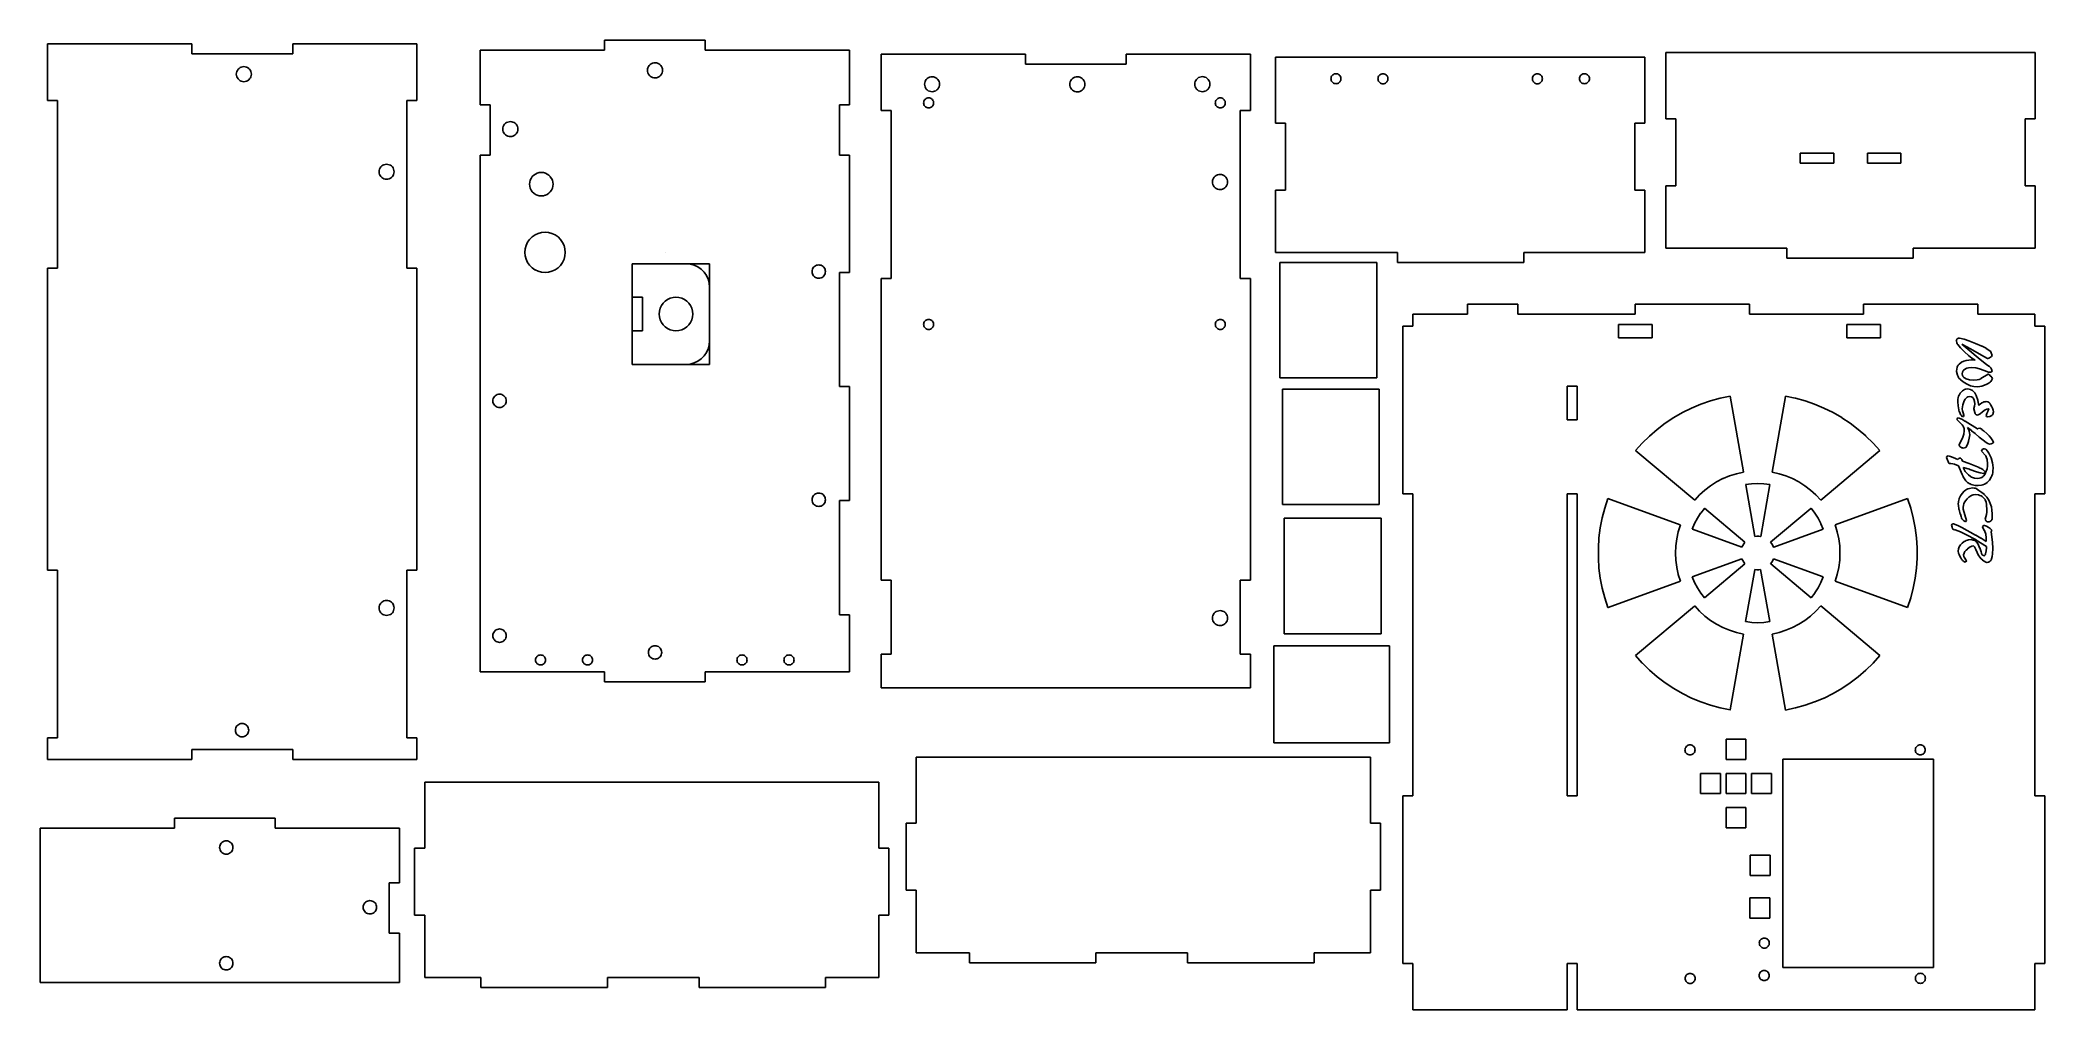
# Model space of a CAD drawing. Extents: x 6 to 603, y 12 to 301.
import ezdxf

# ---------------------------------------------------------------- set-up
doc = ezdxf.new("R2010")
doc.units = 0
doc.layers.add('Layer_1', color=7, linetype='CONTINUOUS')

msp = doc.modelspace()

# ---------------------------------------------------------------- linework, layer by layer
at = {"layer": 'Layer_1', "color": 7}
for p, q in [((8.305871, 299.859528), (8.305871, 299.915521)), ((8.305871, 299.915521), (51.16318, 299.915521)), ((8.305871, 283.064512), (8.305871, 299.859528)), ((51.16318, 299.915521), (51.306493, 299.915521)), ((51.306493, 299.915521), (51.306493, 296.925517)), ((81.306518, 299.905643), (81.306518, 299.915521)), ((81.306518, 299.915521), (118.182971, 299.915521)), ((81.306518, 296.91564), (81.306518, 299.905643)), ((118.182971, 299.915521), (118.306387, 299.915521)), ((118.306387, 299.915521), (118.306387, 299.859528)), ((118.306387, 299.859528), (118.306387, 283.064512)), ((174.241595, 301.045875), (174.141632, 301.045875)), ((174.141632, 301.045875), (174.141632, 298.055872)), ((204.141685, 301.045875), (174.241595, 301.045875)), ((204.141685, 301.035998), (204.141685, 301.045875)), ((204.141685, 298.045994), (204.141685, 301.035998)), ((51.306493, 296.925517), (51.306465, 296.91564)), ((51.306465, 296.91564), (81.206498, 296.91564)), ((65.326616, 292.605288), (65.050207, 292.328287)), ((65.646825, 292.829288), (65.326616, 292.605288)), ((65.326616, 292.605288), (65.326616, 292.605288)), ((66.001098, 292.995291), (65.646825, 292.829288)), ((65.646825, 292.829288), (65.646825, 292.829288)), ((66.378684, 293.096298), (66.001098, 292.995291)), ((66.001098, 292.995291), (66.001098, 292.995291)), ((66.768094, 293.130278), (66.378684, 293.096298)), ((66.378684, 293.096298), (66.378684, 293.096298)), ((66.770916, 293.130278), (66.768094, 293.130278)), ((67.160326, 293.096298), (66.770916, 293.130278)), ((67.163148, 293.096298), (67.160326, 293.096298)), ((67.540705, 292.995291), (67.163148, 293.096298)), ((67.894979, 292.830304), (67.540705, 292.995291)), ((67.540705, 292.995291), (67.540705, 292.995291)), ((68.21516, 292.606304), (67.894979, 292.830304)), ((67.894979, 292.830304), (67.894979, 292.830304)), ((68.491597, 292.330291), (68.21516, 292.606304)), ((68.21516, 292.606304), (68.21516, 292.606304)), ((81.206498, 296.91564), (81.306518, 296.91564)), ((174.018329, 298.045994), (137.14178, 298.045994)), ((137.14178, 298.045994), (137.14178, 281.811302)), ((174.141632, 298.045994), (174.018329, 298.045994)), ((174.141632, 298.055872), (174.141632, 298.045994)), ((187.024287, 292.421503), (187.125435, 292.799088)), ((187.125435, 292.799088), (187.290648, 293.15339)), ((187.125435, 292.799088), (187.125435, 292.799088)), ((187.290648, 293.15339), (187.514845, 293.473599)), ((187.290648, 293.15339), (187.290648, 293.15339)), ((187.514845, 293.473599), (187.791254, 293.749979)), ((187.514845, 293.473599), (187.514845, 293.473599)), ((187.791254, 293.749979), (188.111463, 293.974205)), ((187.791254, 293.749979), (187.791254, 293.749979)), ((188.111463, 293.974205), (188.465737, 294.13939)), ((188.111463, 293.974205), (188.111463, 293.974205)), ((188.465737, 294.13939), (188.468559, 294.13939)), ((188.468559, 294.13939), (188.846116, 294.240482)), ((188.846116, 294.240595), (189.235526, 294.274687)), ((188.846116, 294.240482), (188.846116, 294.240595)), ((189.235526, 294.274687), (189.235526, 294.274602)), ((189.235526, 294.274602), (189.624936, 294.240482)), ((189.624936, 294.240482), (189.624936, 294.240482)), ((189.624936, 294.240482), (190.002521, 294.139305)), ((190.002521, 294.139305), (190.002521, 294.139305)), ((190.002521, 294.139305), (190.356795, 293.974092)), ((190.356795, 293.974092), (190.356795, 293.974092)), ((190.356795, 293.974092), (190.677032, 293.749895)), ((190.677032, 293.749895), (190.677032, 293.749895)), ((190.677032, 293.749895), (190.953441, 293.473486)), ((190.953441, 293.473486), (190.953441, 293.473486)), ((190.953441, 293.473486), (191.177638, 293.153305)), ((191.177638, 293.153305), (191.177638, 293.153305)), ((191.177638, 293.153305), (191.342823, 292.799088)), ((191.342823, 292.799088), (191.342823, 292.799088)), ((191.342823, 292.799088), (191.444028, 292.421503)), ((246.998964, 298.045994), (204.141685, 298.045994)), ((247.142277, 298.045994), (246.998964, 298.045994)), ((247.142277, 297.991695), (247.142277, 298.045994)), ((247.142277, 281.757003), (247.142277, 297.991695)), ((256.566424, 296.818696), (256.566424, 296.874689)), ((256.566424, 296.874689), (299.423723, 296.874689)), ((256.566424, 280.02368), (256.566424, 296.818696)), ((299.423723, 296.874689), (299.567036, 296.874689)), ((299.567036, 296.874689), (299.567036, 293.884685)), ((299.567036, 293.884685), (299.567036, 293.874808)), ((299.567036, 293.874808), (329.467069, 293.874808)), ((329.467069, 293.874808), (329.56706, 293.874808)), ((329.56706, 296.864811), (329.56706, 296.874689)), ((329.56706, 296.874689), (366.443514, 296.874689)), ((329.56706, 293.874808), (329.56706, 296.864811)), ((366.443514, 296.874689), (366.56693, 296.874689)), ((366.56693, 296.874689), (366.56693, 296.818696)), ((366.56693, 296.818696), (366.56693, 280.023708)), ((374.048867, 276.363484), (374.048867, 295.997486)), ((374.048867, 295.997486), (374.415671, 295.997486)), ((374.415671, 295.997486), (484.049352, 295.997486)), ((484.049352, 295.997486), (484.049352, 295.931503)), ((484.049352, 295.931503), (484.049352, 276.297501)), ((490.324338, 297.316476), (490.324338, 277.682473)), ((490.691565, 297.316476), (490.324338, 297.316476)), ((600.325049, 297.316476), (490.691565, 297.316476)), ((600.325049, 297.250464), (600.325049, 297.316476)), ((600.325049, 277.61649), (600.325049, 297.250464)), ((64.525246, 290.886301), (64.525133, 290.883479)), ((64.525133, 290.883479), (64.559225, 290.494463)), ((64.559338, 291.275288), (64.525246, 290.886301)), ((64.559225, 290.494463), (64.559338, 290.494463)), ((64.55962, 291.275288), (64.559338, 291.275288)), ((64.559338, 290.494463), (64.66043, 290.116455)), ((64.660825, 291.653296), (64.55962, 291.275288)), ((64.66043, 290.116455), (64.660712, 290.116455)), ((64.660712, 290.116455), (64.825925, 289.761476)), ((64.82601, 292.007287), (64.660825, 291.653296)), ((64.660825, 291.653296), (64.660825, 291.653296)), ((64.825925, 289.761476), (64.825925, 289.761476)), ((64.825925, 289.761476), (65.050179, 289.441464)), ((65.050207, 292.328287), (64.82601, 292.007287)), ((64.82601, 292.007287), (64.82601, 292.007287)), ((65.050179, 289.441464), (65.050179, 289.441464)), ((65.050179, 289.441464), (65.326559, 289.165479)), ((65.050207, 292.328287), (65.050207, 292.328287)), ((65.326559, 289.165479), (65.326559, 289.165479)), ((65.326559, 289.165479), (65.646768, 288.940463)), ((65.646768, 288.940463), (65.646768, 288.940463)), ((65.646768, 288.940463), (66.001042, 288.77446)), ((66.001042, 288.77446), (66.001042, 288.77446)), ((66.001042, 288.77446), (66.378599, 288.673481)), ((66.378599, 288.673481), (66.378599, 288.673481)), ((66.378599, 288.673481), (66.768009, 288.639473)), ((66.768009, 288.639473), (67.157391, 288.673481)), ((66.768009, 288.639473), (66.768009, 288.639473)), ((67.157391, 288.673481), (67.160213, 288.673481)), ((67.160213, 288.673481), (67.537798, 288.775476)), ((67.537798, 288.775476), (67.540705, 288.776633)), ((67.540705, 288.776633), (67.894979, 288.941649)), ((67.894979, 288.941649), (68.215188, 289.165648)), ((67.894979, 288.941649), (67.894979, 288.941649)), ((68.215188, 289.165648), (68.491597, 289.441662)), ((68.215188, 289.165648), (68.215188, 289.165648)), ((68.491597, 292.327469), (68.491597, 292.330291)), ((68.715794, 292.007457), (68.491597, 292.327469)), ((68.491597, 289.441662), (68.715794, 289.761645)), ((68.491597, 289.441662), (68.491597, 289.441662)), ((68.880979, 291.653465), (68.715794, 292.007457)), ((68.715794, 292.007457), (68.715794, 292.007457)), ((68.715794, 289.761645), (68.880979, 290.116653)), ((68.715794, 289.761645), (68.715794, 289.761645)), ((68.881261, 291.653465), (68.880979, 291.653465)), ((68.880979, 290.116653), (68.982155, 290.493645)), ((68.880979, 290.116653), (68.880979, 290.116653)), ((68.982438, 291.275457), (68.881261, 291.653465)), ((68.982155, 290.493645), (68.982438, 290.496467)), ((68.98255, 291.275457), (68.982438, 291.275457)), ((68.982438, 290.496467), (69.016502, 290.885482)), ((69.016615, 290.885482), (68.98255, 291.275457)), ((69.016502, 290.885482), (69.016615, 290.885482)), ((187.023891, 291.642683), (186.989799, 292.032093)), ((186.989799, 292.032093), (186.989912, 292.032093)), ((186.989912, 292.032093), (187.024004, 292.421503)), ((187.024004, 291.642683), (187.023891, 291.642683)), ((187.024004, 292.421503), (187.024287, 292.421503)), ((187.125153, 291.265097), (187.024004, 291.642683)), ((187.125435, 291.265097), (187.125153, 291.265097)), ((187.290648, 290.910796), (187.125435, 291.265097)), ((187.514845, 290.590586), (187.290648, 290.910796)), ((187.290648, 290.910796), (187.290648, 290.910796)), ((187.791254, 290.314206), (187.514845, 290.590586)), ((187.514845, 290.590586), (187.514845, 290.590586)), ((188.111463, 290.089981), (187.791254, 290.314206)), ((187.791254, 290.314206), (187.791254, 290.314206)), ((188.465708, 289.924796), (188.111463, 290.089981)), ((188.111463, 290.089981), (188.111463, 290.089981)), ((188.843293, 289.823591), (188.465708, 289.924796)), ((188.465708, 289.924796), (188.465708, 289.924796)), ((189.232704, 289.789499), (188.843293, 289.823591)), ((188.843293, 289.823591), (188.843293, 289.823591)), ((189.235526, 289.789386), (189.232704, 289.789499)), ((189.624936, 289.823506), (189.235526, 289.789386)), ((190.002493, 289.924796), (189.624936, 289.823591)), ((189.624936, 289.823591), (189.624936, 289.823506)), ((190.356767, 290.089981), (190.002493, 289.924796)), ((190.002493, 289.924796), (190.002493, 289.924796)), ((190.676976, 290.314206), (190.356767, 290.089981)), ((190.356767, 290.089981), (190.356767, 290.089981)), ((190.953384, 290.590586), (190.676976, 290.314206)), ((190.676976, 290.314206), (190.676976, 290.314206)), ((191.177582, 290.910796), (190.953384, 290.590586)), ((190.953384, 290.590586), (190.953384, 290.590586)), ((191.342795, 291.265097), (191.177582, 290.910796)), ((191.177582, 290.910796), (191.177582, 290.910796)), ((191.443999, 291.642598), (191.342795, 291.265097)), ((191.342795, 291.265097), (191.342795, 291.265097)), ((191.444282, 291.642598), (191.443999, 291.642598)), ((191.444028, 292.421503), (191.444112, 292.421503)), ((191.444112, 292.421503), (191.478233, 292.032093)), ((191.47812, 292.032093), (191.444282, 291.642598)), ((191.478233, 292.032093), (191.47812, 292.032093)), ((269.548449, 287.502512), (269.514357, 287.892515)), ((269.514357, 287.892515), (269.514441, 287.892515)), ((269.514441, 287.892515), (269.548731, 288.280683)), ((269.548534, 287.502512), (269.548449, 287.502512)), ((269.649739, 287.12552), (269.548534, 287.502512)), ((269.548731, 288.280683), (269.649852, 288.657676)), ((269.548731, 288.280683), (269.548731, 288.280683)), ((269.649739, 287.122697), (269.649739, 287.12552)), ((269.814952, 286.768678), (269.649739, 287.122697)), ((269.649852, 288.660498), (269.815036, 289.014518)), ((269.649852, 288.657676), (269.649852, 288.660498)), ((270.039149, 286.448694), (269.814952, 286.768678)), ((269.814952, 286.768678), (269.814952, 286.768678)), ((269.815036, 289.014518), (270.039234, 289.334501)), ((269.815036, 289.014518), (269.815036, 289.014518)), ((270.039234, 289.334501), (270.315642, 289.610514)), ((270.039234, 289.334501), (270.039234, 289.334501)), ((270.315642, 289.610514), (270.635851, 289.834514)), ((270.315642, 289.610514), (270.315642, 289.610514)), ((270.635851, 289.834514), (270.990153, 289.999501)), ((270.635851, 289.834514), (270.635851, 289.834514)), ((270.990153, 289.999501), (271.367738, 290.101496)), ((270.990153, 289.999501), (270.990153, 289.999501)), ((271.367738, 290.101496), (271.757148, 290.135504)), ((271.367738, 290.101496), (271.367738, 290.101496)), ((271.757148, 290.135504), (271.757148, 290.135504)), ((271.757148, 290.135504), (272.14653, 290.101496)), ((272.14653, 290.101496), (272.14653, 290.101496)), ((272.14653, 290.101496), (272.524144, 290.000517)), ((272.524144, 290.000517), (272.524144, 290.000517)), ((272.524144, 290.000517), (272.878333, 289.834514)), ((272.878333, 289.834514), (272.878333, 289.834514)), ((272.878333, 289.834514), (273.198542, 289.609498)), ((273.198542, 289.609498), (273.198542, 289.609498)), ((273.198542, 289.609498), (273.47495, 289.333513)), ((273.699035, 286.76769), (273.474838, 286.447678)), ((273.47495, 289.333513), (273.47495, 289.333513)), ((273.47495, 289.333513), (273.699148, 289.013502)), ((273.864248, 287.121681), (273.699035, 286.76769)), ((273.699035, 286.76769), (273.699035, 286.76769)), ((273.699148, 289.013502), (273.699148, 289.013502)), ((273.699148, 289.013502), (273.864332, 288.658494)), ((273.965453, 287.49969), (273.864248, 287.121681)), ((273.864248, 287.121681), (273.864248, 287.121681)), ((273.864332, 288.658494), (273.864332, 288.658494)), ((273.864332, 288.658494), (273.965453, 288.281502)), ((273.965453, 288.281502), (273.96565, 288.27868)), ((273.999545, 287.889693), (273.965453, 287.49969)), ((273.965453, 287.49969), (273.965453, 287.49969)), ((273.96565, 288.27868), (273.999658, 287.889693)), ((273.999658, 287.889693), (273.999545, 287.889693)), ((312.790784, 287.847331), (312.790671, 287.844509)), ((312.790671, 287.844509), (312.824763, 287.455522)), ((312.824876, 288.236346), (312.790784, 287.847331)), ((312.824763, 287.455522), (312.824876, 287.455522)), ((312.825158, 288.236346), (312.824876, 288.236346)), ((312.824876, 287.455522), (312.925968, 287.077514)), ((312.926363, 288.614326), (312.825158, 288.236346)), ((312.925968, 287.077514), (312.925968, 287.077514)), ((312.925968, 287.077514), (313.091181, 286.722506)), ((313.091548, 288.968346), (312.926363, 288.614326)), ((312.926363, 288.614326), (312.926363, 288.614326)), ((313.091181, 286.722506), (313.091181, 286.722506)), ((313.091181, 286.722506), (313.315435, 286.402523)), ((313.315745, 289.289346), (313.091548, 288.968346)), ((313.091548, 288.968346), (313.091548, 288.968346)), ((313.592154, 289.566347), (313.315745, 289.289346)), ((313.315745, 289.289346), (313.315745, 289.289346)), ((313.912363, 289.790346), (313.592154, 289.566347)), ((313.592154, 289.566347), (313.592154, 289.566347)), ((314.266636, 289.956321), (313.912363, 289.790346)), ((313.912363, 289.790346), (313.912363, 289.790346)), ((314.644222, 290.057329), (314.266636, 289.956321)), ((314.266636, 289.956321), (314.266636, 289.956321)), ((314.647044, 290.057329), (314.644222, 290.057329)), ((315.036454, 290.091336), (314.647044, 290.057329)), ((315.425864, 290.057329), (315.036454, 290.091336)), ((315.036454, 290.091336), (315.036454, 290.091336)), ((315.803421, 289.956321), (315.425864, 290.057329)), ((315.425864, 290.057329), (315.425864, 290.057329)), ((316.157695, 289.791334), (315.803421, 289.956321)), ((315.803421, 289.956321), (315.803421, 289.956321)), ((316.477904, 289.567334), (316.157695, 289.791334)), ((316.157695, 289.791334), (316.157695, 289.791334)), ((316.754312, 289.291321), (316.477904, 289.567334)), ((316.477904, 289.567334), (316.477904, 289.567334)), ((316.754312, 289.288499), (316.754312, 289.291321)), ((316.97851, 288.968515), (316.754312, 289.288499)), ((316.754312, 286.402692), (316.97851, 286.722676)), ((317.143694, 288.614496), (316.97851, 288.968515)), ((316.97851, 288.968515), (316.97851, 288.968515)), ((316.97851, 286.722676), (317.143723, 287.077683)), ((316.97851, 286.722676), (316.97851, 286.722676)), ((317.244871, 288.236516), (317.143694, 288.614496)), ((317.143694, 288.614496), (317.143694, 288.614496)), ((317.143723, 287.077683), (317.244871, 287.454675)), ((317.143723, 287.077683), (317.143723, 287.077683)), ((317.244984, 288.236516), (317.244871, 288.236516)), ((317.244871, 287.457498), (317.278935, 287.846513)), ((317.244871, 287.454675), (317.244871, 287.457498)), ((317.279076, 287.846513), (317.244984, 288.236516)), ((317.278935, 287.846513), (317.279076, 287.846513)), ((350.057184, 287.506689), (350.023063, 287.896692)), ((350.023063, 287.896692), (350.023176, 287.896692)), ((350.023176, 287.896692), (350.057268, 288.286695)), ((350.057268, 287.506689), (350.057184, 287.506689)), ((350.057268, 288.286695), (350.057551, 288.286695)), ((350.158473, 287.129696), (350.057268, 287.506689)), ((350.057551, 288.286695), (350.158643, 288.663687)), ((350.158756, 287.126874), (350.158473, 287.129696)), ((350.158643, 288.666509), (350.323856, 289.020501)), ((350.158643, 288.663687), (350.158643, 288.666509)), ((350.32394, 286.772855), (350.158756, 287.126874)), ((350.323856, 289.020501), (350.548053, 289.340512)), ((350.323856, 289.020501), (350.323856, 289.020501)), ((350.548166, 286.452871), (350.32394, 286.772855)), ((350.32394, 286.772855), (350.32394, 286.772855)), ((350.548053, 289.340512), (350.824461, 289.616498)), ((350.548053, 289.340512), (350.548053, 289.340512)), ((350.824461, 289.616498), (351.144642, 289.840497)), ((350.824461, 289.616498), (350.824461, 289.616498)), ((351.144642, 289.840497), (351.498944, 290.005513)), ((351.144642, 289.840497), (351.144642, 289.840497)), ((351.496348, 290.003678), (351.873848, 290.105702)), ((351.498944, 290.005513), (351.496348, 290.003678)), ((351.873848, 290.105702), (352.26323, 290.139681)), ((351.873848, 290.105702), (351.873848, 290.105702)), ((352.26323, 290.139681), (352.266052, 290.139681)), ((352.266052, 290.139681), (352.655463, 290.105702)), ((352.655463, 290.105702), (352.658285, 290.105702)), ((352.658285, 290.105702), (353.03587, 290.004694)), ((353.03587, 290.004694), (353.03587, 290.004694)), ((353.03587, 290.004694), (353.390087, 289.838691)), ((353.390087, 289.838691), (353.390087, 289.838691)), ((353.390087, 289.838691), (353.710268, 289.613704)), ((353.710268, 289.613704), (353.710268, 289.613704)), ((353.710268, 289.613704), (353.986677, 289.33769)), ((353.986677, 289.33769), (353.986677, 289.33769)), ((353.986677, 289.33769), (354.210874, 289.017678)), ((354.210874, 286.771867), (353.986677, 286.451855)), ((354.210874, 289.017678), (354.210874, 289.017678)), ((354.210874, 289.017678), (354.376087, 288.662699)), ((354.376087, 287.125858), (354.210874, 286.771867)), ((354.210874, 286.771867), (354.210874, 286.771867)), ((354.376087, 288.662699), (354.376087, 288.662699)), ((354.376087, 288.662699), (354.477292, 288.285679)), ((354.477292, 287.503867), (354.376087, 287.125858)), ((354.376087, 287.125858), (354.376087, 287.125858)), ((354.477292, 288.285679), (354.477376, 288.282856)), ((354.511271, 287.89387), (354.477292, 287.503867)), ((354.477292, 287.503867), (354.477292, 287.503867)), ((354.477376, 288.282856), (354.511384, 287.89387)), ((354.511384, 287.89387), (354.511271, 287.89387)), ((390.556355, 289.526498), (390.55627, 289.526498)), ((390.55627, 289.526498), (390.578848, 289.266487)), ((390.579215, 289.786481), (390.556355, 289.526498)), ((390.578848, 289.266487), (390.578961, 289.266487)), ((390.578961, 289.266487), (390.646356, 289.014491)), ((390.579412, 289.786481), (390.579215, 289.786481)), ((390.646807, 290.038478), (390.579412, 289.786481)), ((390.646356, 289.014491), (390.646553, 289.014491)), ((390.646553, 289.014491), (390.756761, 288.77748)), ((390.756902, 290.275487), (390.646807, 290.038478)), ((390.646807, 290.038478), (390.646807, 290.038478)), ((390.756761, 288.77748), (390.756761, 288.77748)), ((390.756761, 288.77748), (390.906254, 288.5635)), ((390.906395, 290.489496), (390.756902, 290.275487)), ((390.756902, 290.275487), (390.756902, 290.275487)), ((390.906254, 288.5635), (390.906254, 288.5635)), ((390.906254, 288.5635), (391.090545, 288.379491)), ((391.090714, 290.674493), (390.906395, 290.489496)), ((390.906395, 290.489496), (390.906395, 290.489496)), ((391.090545, 288.379491), (391.090545, 288.379491)), ((391.090545, 288.379491), (391.304046, 288.22949)), ((391.304216, 290.824494), (391.090714, 290.674493)), ((391.090714, 290.674493), (391.090714, 290.674493)), ((391.304046, 288.22949), (391.304046, 288.22949)), ((391.304046, 288.22949), (391.540266, 288.118492)), ((391.540294, 290.934476), (391.304216, 290.824494)), ((391.304216, 290.824494), (391.304216, 290.824494)), ((391.540266, 288.118492), (391.540266, 288.118492)), ((391.540266, 288.118492), (391.792065, 288.051492)), ((391.792008, 291.002492), (391.540294, 290.934476)), ((391.540294, 290.934476), (391.540294, 290.934476)), ((392.051596, 291.025634), (391.792008, 291.002492)), ((391.792008, 291.002492), (391.792008, 291.002492)), ((391.792065, 288.051492), (391.792065, 288.051492)), ((391.792065, 288.051492), (392.051653, 288.029479)), ((392.311297, 291.002492), (392.051596, 291.025634)), ((392.051596, 291.025634), (392.051596, 291.025634)), ((392.051653, 288.029479), (392.311241, 288.051492)), ((392.051653, 288.029479), (392.051653, 288.029479)), ((392.311241, 288.051492), (392.562955, 288.119479)), ((392.311241, 288.051492), (392.311241, 288.051492)), ((392.563011, 290.934476), (392.311297, 291.002492)), ((392.311297, 291.002492), (392.311297, 291.002492)), ((392.562955, 288.119479), (392.799147, 288.22949)), ((392.562955, 288.119479), (392.562955, 288.119479)), ((392.563011, 290.934476), (392.563011, 290.934476)), ((392.798808, 290.816479), (392.563011, 290.934476)), ((393.012309, 290.667494), (392.798808, 290.816479)), ((392.798808, 290.816479), (392.798808, 290.816479)), ((392.799147, 288.22949), (393.012563, 288.378503)), ((392.799147, 288.22949), (392.799147, 288.22949)), ((393.196487, 290.483485), (393.012309, 290.667494)), ((393.012309, 290.667494), (393.012309, 290.667494)), ((393.012563, 288.378503), (393.196741, 288.562484)), ((393.012563, 288.378503), (393.012563, 288.378503)), ((393.346009, 290.270492), (393.196487, 290.483485)), ((393.196487, 290.483485), (393.196487, 290.483485)), ((393.196741, 288.562484), (393.346263, 288.776493)), ((393.196741, 288.562484), (393.196741, 288.562484)), ((393.456104, 290.034498), (393.346009, 290.270492)), ((393.346009, 290.270492), (393.346009, 290.270492)), ((393.346263, 288.776493), (393.456358, 289.012487)), ((393.346263, 288.776493), (393.346263, 288.776493)), ((393.456301, 290.034498), (393.456104, 290.034498)), ((393.523809, 289.782502), (393.456301, 290.034498)), ((393.456358, 289.012487), (393.523865, 289.263495)), ((393.456358, 289.012487), (393.456358, 289.012487)), ((393.523893, 289.782502), (393.523809, 289.782502)), ((393.523865, 289.263495), (393.524063, 289.263495)), ((393.546753, 289.523478), (393.523893, 289.782502)), ((393.524063, 289.263495), (393.54664, 289.523478)), ((393.54664, 289.523478), (393.546753, 289.523478)), ((404.577042, 289.262479), (404.554464, 289.522491)), ((404.554464, 289.522491), (404.554549, 289.522491)), ((404.554549, 289.522491), (404.577127, 289.782502)), ((404.577127, 289.262479), (404.577042, 289.262479)), ((404.577127, 289.782502), (404.577324, 289.782502)), ((404.644521, 289.010483), (404.577127, 289.262479)), ((404.577324, 289.782502), (404.644719, 290.034498)), ((404.644719, 289.010483), (404.644521, 289.010483)), ((404.644719, 290.034498), (404.645001, 290.034498)), ((404.754927, 288.773501), (404.644719, 289.010483)), ((404.645001, 290.034498), (404.755124, 290.27148)), ((404.755209, 288.773501), (404.754927, 288.773501)), ((404.755124, 290.27148), (404.904617, 290.485489)), ((404.755124, 290.27148), (404.755124, 290.27148)), ((404.904702, 288.559492), (404.755209, 288.773501)), ((404.904617, 290.485489), (405.088908, 290.670485)), ((404.904617, 290.485489), (404.904617, 290.485489)), ((405.089021, 288.375483), (404.904702, 288.559492)), ((404.904702, 288.559492), (404.904702, 288.559492)), ((405.088908, 290.670485), (405.30241, 290.820487)), ((405.088908, 290.670485), (405.088908, 290.670485)), ((405.302522, 288.225482), (405.089021, 288.375483)), ((405.089021, 288.375483), (405.089021, 288.375483)), ((405.30241, 290.820487), (405.538517, 290.930497)), ((405.30241, 290.820487), (405.30241, 290.820487)), ((405.538714, 288.114484), (405.302522, 288.225482)), ((405.302522, 288.225482), (405.302522, 288.225482)), ((405.538517, 290.930497), (405.790202, 290.998484)), ((405.538517, 290.930497), (405.538517, 290.930497)), ((405.790513, 288.047484), (405.538714, 288.114484)), ((405.538714, 288.114484), (405.538714, 288.114484)), ((405.790202, 290.998484), (406.049819, 291.021626)), ((405.790202, 290.998484), (405.790202, 290.998484)), ((406.050101, 288.025471), (405.790513, 288.047484)), ((405.790513, 288.047484), (405.790513, 288.047484)), ((406.049819, 291.021626), (406.049819, 291.021626)), ((406.049819, 291.021626), (406.30952, 290.998484)), ((406.309717, 288.047484), (406.050101, 288.025471)), ((406.050101, 288.025471), (406.050101, 288.025471)), ((406.30952, 290.998484), (406.30952, 290.998484)), ((406.30952, 290.998484), (406.561205, 290.930497)), ((406.56129, 288.123487), (406.309717, 288.047484)), ((406.309717, 288.047484), (406.309717, 288.047484)), ((406.561205, 290.930497), (406.561205, 290.930497)), ((406.561205, 290.930497), (406.797425, 290.820487)), ((406.797482, 288.233497), (406.56129, 288.123487)), ((406.56129, 288.123487), (406.56129, 288.123487)), ((406.797425, 290.820487), (406.797425, 290.820487)), ((406.797425, 290.820487), (407.010926, 290.671501)), ((407.01087, 288.382482), (406.797482, 288.233497)), ((406.797482, 288.233497), (406.797482, 288.233497)), ((407.195076, 288.566491), (407.01087, 288.382482)), ((407.01087, 288.382482), (407.01087, 288.382482)), ((407.010926, 290.671501), (407.010926, 290.671501)), ((407.010926, 290.671501), (407.195105, 290.487493)), ((407.34457, 288.7805), (407.195076, 288.566491)), ((407.195076, 288.566491), (407.195076, 288.566491)), ((407.195105, 290.487493), (407.195105, 290.487493)), ((407.195105, 290.487493), (407.344626, 290.274499)), ((407.454721, 289.016494), (407.34457, 288.7805)), ((407.34457, 288.7805), (407.34457, 288.7805)), ((407.344626, 290.274499), (407.344908, 290.274499)), ((407.344908, 290.274499), (407.455003, 290.038478)), ((407.455003, 289.016494), (407.454721, 289.016494)), ((407.455003, 290.038478), (407.455229, 290.038478)), ((407.522454, 289.267503), (407.455003, 289.016494)), ((407.455229, 290.038478), (407.52268, 289.786481)), ((407.52268, 289.267503), (407.522454, 289.267503)), ((407.52268, 289.786481), (407.522765, 289.786481)), ((407.54554, 289.527486), (407.52268, 289.267503)), ((407.522765, 289.786481), (407.545625, 289.527486)), ((407.545625, 289.527486), (407.54554, 289.527486)), ((450.549236, 289.516479), (450.549151, 289.516479)), ((450.549151, 289.516479), (450.571729, 289.256496)), ((450.571814, 289.776491), (450.549236, 289.516479)), ((450.571729, 289.256496), (450.571814, 289.256496)), ((450.572011, 289.776491), (450.571814, 289.776491)), ((450.571814, 289.256496), (450.639208, 289.0045)), ((450.639406, 290.028487), (450.572011, 289.776491)), ((450.639208, 289.0045), (450.639603, 289.012487)), ((450.639688, 290.028487), (450.639406, 290.028487)), ((450.639603, 289.012487), (450.749811, 288.775477)), ((450.749811, 290.265497), (450.639688, 290.028487)), ((450.899304, 290.479477), (450.749811, 290.265497)), ((450.749811, 290.265497), (450.749811, 290.265497)), ((450.749811, 288.775477), (450.749811, 288.775477)), ((450.749811, 288.775477), (450.899304, 288.561496)), ((451.083595, 290.664502), (450.899304, 290.479477)), ((450.899304, 290.479477), (450.899304, 290.479477)), ((450.899304, 288.561496), (450.899304, 288.561496)), ((450.899304, 288.561496), (451.083595, 288.377487)), ((451.297096, 290.814503), (451.083595, 290.664502)), ((451.083595, 290.664502), (451.083595, 290.664502)), ((451.083595, 288.377487), (451.083595, 288.377487)), ((451.083595, 288.377487), (451.297096, 288.227486)), ((451.533204, 290.924485), (451.297096, 290.814503)), ((451.297096, 290.814503), (451.297096, 290.814503)), ((451.297096, 288.227486), (451.297096, 288.227486)), ((451.297096, 288.227486), (451.533316, 288.116488)), ((451.784889, 290.992501), (451.533204, 290.924485)), ((451.533204, 290.924485), (451.533204, 290.924485)), ((451.533316, 288.116488), (451.533316, 288.116488)), ((451.533316, 288.116488), (451.785115, 288.049488)), ((452.044506, 291.015643), (451.784889, 290.992501)), ((451.784889, 290.992501), (451.784889, 290.992501)), ((451.785115, 288.049488), (451.785115, 288.049488)), ((451.785115, 288.049488), (452.044703, 288.027475)), ((452.304206, 290.992501), (452.044506, 291.015643)), ((452.044506, 291.015643), (452.044506, 291.015643)), ((452.044703, 288.027475), (452.304291, 288.049488)), ((452.044703, 288.027475), (452.044703, 288.027475)), ((452.555892, 290.924485), (452.304206, 290.992501)), ((452.304206, 290.992501), (452.304206, 290.992501)), ((452.304291, 288.049488), (452.556005, 288.117504)), ((452.304291, 288.049488), (452.304291, 288.049488)), ((452.792112, 290.814503), (452.555892, 290.924485)), ((452.555892, 290.924485), (452.555892, 290.924485)), ((452.556005, 288.117504), (452.792197, 288.227486)), ((452.556005, 288.117504), (452.556005, 288.117504)), ((453.005613, 290.66549), (452.792112, 290.814503)), ((452.792112, 290.814503), (452.792112, 290.814503)), ((452.792197, 288.227486), (453.005613, 288.376499)), ((452.792197, 288.227486), (452.792197, 288.227486)), ((453.189792, 290.481481), (453.005613, 290.66549)), ((453.005613, 290.66549), (453.005613, 290.66549)), ((453.005613, 288.376499), (453.189792, 288.56048)), ((453.005613, 288.376499), (453.005613, 288.376499)), ((453.339313, 290.268488), (453.189792, 290.481481)), ((453.189792, 290.481481), (453.189792, 290.481481)), ((453.189792, 288.56048), (453.339313, 288.774489)), ((453.189792, 288.56048), (453.189792, 288.56048)), ((453.339595, 290.268488), (453.339313, 290.268488)), ((453.339313, 288.774489), (453.449408, 289.010483)), ((453.339313, 288.774489), (453.339313, 288.774489)), ((453.44969, 290.032494), (453.339595, 290.268488)), ((453.449408, 289.010483), (453.44969, 289.010483)), ((453.449888, 290.032494), (453.44969, 290.032494)), ((453.44969, 289.010483), (453.517169, 289.261492)), ((453.517395, 289.780498), (453.449888, 290.032494)), ((453.517169, 289.261492), (453.517395, 289.261492)), ((453.51748, 289.780498), (453.517395, 289.780498)), ((453.517395, 289.261492), (453.539973, 289.521503)), ((453.540058, 289.521503), (453.51748, 289.780498)), ((453.539973, 289.521503), (453.540058, 289.521503)), ((464.581381, 289.267503), (464.558803, 289.527486)), ((464.558803, 289.527486), (464.558916, 289.527486)), ((464.558916, 289.527486), (464.581494, 289.787497)), ((464.581494, 289.267503), (464.581381, 289.267503)), ((464.581494, 289.787497), (464.581692, 289.787497)), ((464.648889, 289.015478), (464.581494, 289.267503)), ((464.581692, 289.787497), (464.649086, 290.039494)), ((464.649086, 289.015478), (464.648889, 289.015478)), ((464.649086, 290.039494), (464.649368, 290.039494)), ((464.759294, 288.778496), (464.649086, 289.015478)), ((464.649368, 290.039494), (464.759463, 290.276503)), ((464.908787, 288.564487), (464.759294, 288.778496)), ((464.759294, 288.778496), (464.759294, 288.778496)), ((464.759463, 290.276503), (464.908985, 290.490484)), ((464.759463, 290.276503), (464.759463, 290.276503)), ((465.093106, 288.380478), (464.908787, 288.564487)), ((464.908787, 288.564487), (464.908787, 288.564487)), ((464.908985, 290.490484), (465.093276, 290.675481)), ((464.908985, 290.490484), (464.908985, 290.490484)), ((465.306579, 288.230477), (465.093106, 288.380478)), ((465.093106, 288.380478), (465.093106, 288.380478)), ((465.093276, 290.675481), (465.306777, 290.825482)), ((465.093276, 290.675481), (465.093276, 290.675481)), ((465.542799, 288.119479), (465.306579, 288.230477)), ((465.306579, 288.230477), (465.306579, 288.230477)), ((465.306777, 290.825482), (465.542969, 290.935492)), ((465.306777, 290.825482), (465.306777, 290.825482)), ((465.794485, 288.05248), (465.542799, 288.119479)), ((465.542799, 288.119479), (465.542799, 288.119479)), ((465.542969, 290.935492), (465.794683, 291.003479)), ((465.542969, 290.935492), (465.542969, 290.935492)), ((466.054101, 288.030466), (465.794485, 288.05248)), ((465.794485, 288.05248), (465.794485, 288.05248)), ((465.794683, 291.003479), (466.054271, 291.026622)), ((465.794683, 291.003479), (465.794683, 291.003479)), ((466.313689, 288.05248), (466.054101, 288.030466)), ((466.054101, 288.030466), (466.054101, 288.030466)), ((466.054271, 291.026622), (466.054271, 291.026622)), ((466.054271, 291.026622), (466.313972, 291.003479)), ((466.565403, 288.120495), (466.313689, 288.05248)), ((466.313689, 288.05248), (466.313689, 288.05248)), ((466.313972, 291.003479), (466.313972, 291.003479)), ((466.313972, 291.003479), (466.565686, 290.935492)), ((466.801595, 288.230477), (466.565403, 288.120495)), ((466.565403, 288.120495), (466.565403, 288.120495)), ((466.565686, 290.935492), (466.565686, 290.935492)), ((466.565686, 290.935492), (466.801877, 290.825482)), ((467.014983, 288.379491), (466.801595, 288.230477)), ((466.801595, 288.230477), (466.801595, 288.230477)), ((466.801877, 290.825482), (466.801877, 290.825482)), ((466.801877, 290.825482), (467.015378, 290.676497)), ((467.19919, 288.5635), (467.014983, 288.379491)), ((467.014983, 288.379491), (467.014983, 288.379491)), ((467.015378, 290.676497), (467.015378, 290.676497)), ((467.015378, 290.676497), (467.199557, 290.492488)), ((467.348711, 288.77748), (467.19919, 288.5635)), ((467.19919, 288.5635), (467.19919, 288.5635)), ((467.199557, 290.492488), (467.199557, 290.492488)), ((467.199557, 290.492488), (467.349078, 290.279495)), ((467.458806, 289.013503), (467.348711, 288.77748)), ((467.348711, 288.77748), (467.348711, 288.77748)), ((467.349078, 290.279495), (467.349078, 290.279495)), ((467.349078, 290.279495), (467.459173, 290.043501)), ((467.526285, 289.264483), (467.458806, 289.013503)), ((467.458806, 289.013503), (467.458806, 289.013503)), ((467.459173, 290.043501), (467.45937, 290.043501)), ((467.45937, 290.043501), (467.526878, 289.791477)), ((467.526511, 289.264483), (467.526285, 289.264483)), ((467.549089, 289.524494), (467.526511, 289.264483)), ((467.526878, 289.791477), (467.526963, 289.791477)), ((467.526963, 289.791477), (467.54954, 289.532481)), ((467.54954, 289.532481), (467.549089, 289.524494)), ((8.315749, 283.064512), (8.305871, 283.064512)), ((11.306345, 283.064512), (8.315749, 283.064512)), ((11.306345, 282.898509), (11.306345, 283.064512)), ((11.306345, 233.064526), (11.306345, 282.898509)), ((115.316468, 283.064512), (115.306591, 283.064512)), ((115.306591, 283.064512), (115.306591, 233.231517)), ((118.306387, 283.064512), (115.316468, 283.064512)), ((137.14178, 281.811302), (137.141774, 281.757003)), ((137.141774, 281.757003), (140.132475, 281.757003)), ((140.132475, 281.757003), (140.142465, 281.757003)), ((140.142465, 281.757003), (140.142465, 266.806984)), ((244.142198, 281.706993), (244.142198, 281.757003)), ((244.142198, 281.757003), (247.132399, 281.757003)), ((244.142198, 266.757003), (244.142198, 281.706993)), ((247.132399, 281.757003), (247.142277, 281.757003)), ((269.260187, 282.060675), (269.23761, 282.320686)), ((269.23761, 282.320686), (269.237722, 282.320686)), ((269.237722, 282.320686), (269.2603, 282.579682)), ((269.2603, 282.060675), (269.260187, 282.060675)), ((269.2603, 282.579682), (269.260498, 282.579682)), ((269.327695, 281.808679), (269.2603, 282.060675)), ((269.260498, 282.579682), (269.328005, 282.831678)), ((269.43779, 281.572684), (269.327695, 281.808679)), ((269.327695, 281.808679), (269.327695, 281.808679)), ((269.328005, 282.831678), (269.438185, 283.067672)), ((269.328005, 282.831678), (269.328005, 282.831678)), ((269.587198, 281.359691), (269.43779, 281.572684)), ((269.43779, 281.572684), (269.43779, 281.572684)), ((269.438185, 283.067672), (269.587593, 283.280665)), ((269.438185, 283.067672), (269.438185, 283.067672)), ((269.771489, 281.175682), (269.587198, 281.359691)), ((269.587198, 281.359691), (269.587198, 281.359691)), ((269.587593, 283.280665), (269.771913, 283.464674)), ((269.587593, 283.280665), (269.587593, 283.280665)), ((269.98499, 281.025681), (269.771489, 281.175682)), ((269.771489, 281.175682), (269.771489, 281.175682)), ((269.771913, 283.464674), (269.985386, 283.613687)), ((269.771913, 283.464674), (269.771913, 283.464674)), ((270.22121, 280.915699), (269.98499, 281.025681)), ((269.98499, 281.025681), (269.98499, 281.025681)), ((269.985386, 283.613687), (270.221606, 283.724685)), ((269.985386, 283.613687), (269.985386, 283.613687)), ((270.315557, 286.171693), (270.039149, 286.448694)), ((270.039149, 286.448694), (270.039149, 286.448694)), ((270.472896, 280.8487), (270.22121, 280.915699)), ((270.22121, 280.915699), (270.22121, 280.915699)), ((270.221239, 283.724685), (270.472953, 283.791685)), ((270.221606, 283.724685), (270.221239, 283.724685)), ((270.635738, 285.947693), (270.315557, 286.171693)), ((270.315557, 286.171693), (270.315557, 286.171693)), ((270.732512, 280.825558), (270.472896, 280.8487)), ((270.472896, 280.8487), (270.472896, 280.8487)), ((270.472953, 283.791685), (270.732541, 283.814827)), ((270.472953, 283.791685), (270.472953, 283.791685)), ((270.99004, 285.782678), (270.635738, 285.947693)), ((270.635738, 285.947693), (270.635738, 285.947693)), ((270.9921, 280.8487), (270.732512, 280.825558)), ((270.732512, 280.825558), (270.732512, 280.825558)), ((270.732541, 283.814827), (270.732541, 283.814827)), ((270.732541, 283.814827), (270.992157, 283.791685)), ((271.367654, 285.680683), (270.99004, 285.782678)), ((270.99004, 285.782678), (270.99004, 285.782678)), ((271.243786, 280.915699), (270.9921, 280.8487)), ((270.9921, 280.8487), (270.9921, 280.8487)), ((270.992157, 283.791685), (270.992157, 283.791685)), ((270.992157, 283.791685), (271.243843, 283.724685)), ((271.480006, 281.026697), (271.243786, 280.915699)), ((271.243786, 280.915699), (271.243786, 280.915699)), ((271.243843, 283.724685), (271.243843, 283.724685)), ((271.243843, 283.724685), (271.480034, 283.614703)), ((271.757036, 285.646675), (271.367654, 285.680683)), ((271.367654, 285.680683), (271.367654, 285.680683)), ((271.693507, 281.175682), (271.480006, 281.026697)), ((271.480006, 281.026697), (271.480006, 281.026697)), ((271.480034, 283.614703), (271.480034, 283.614703)), ((271.480034, 283.614703), (271.693536, 283.464702)), ((271.877686, 281.359691), (271.693507, 281.175682)), ((271.693507, 281.175682), (271.693507, 281.175682)), ((271.693536, 283.464702), (271.693536, 283.464702)), ((271.693536, 283.464702), (271.877855, 283.280693)), ((272.146446, 285.680683), (271.757036, 285.646675)), ((271.757036, 285.646675), (271.757036, 285.646675)), ((272.027094, 281.572684), (271.877686, 281.359691)), ((271.877686, 281.359691), (271.877686, 281.359691)), ((271.877855, 283.280693), (271.877855, 283.280693)), ((271.877855, 283.280693), (272.027235, 283.0677)), ((272.137302, 281.808679), (272.027094, 281.572684)), ((272.027094, 281.572684), (272.027094, 281.572684)), ((272.027235, 283.0677), (272.027235, 283.0677)), ((272.027235, 283.0677), (272.137358, 282.831678)), ((272.204809, 282.060675), (272.137302, 281.808679)), ((272.137302, 281.808679), (272.137302, 281.808679)), ((272.137358, 282.831678), (272.137358, 282.831678)), ((272.137358, 282.831678), (272.204753, 282.579682)), ((272.524031, 285.78169), (272.146446, 285.680683)), ((272.146446, 285.680683), (272.146446, 285.680683)), ((272.204753, 282.579682), (272.204838, 282.579682)), ((272.205007, 282.060675), (272.204809, 282.060675)), ((272.204838, 282.579682), (272.227698, 282.319698)), ((272.227585, 282.319698), (272.205007, 282.060675)), ((272.227698, 282.319698), (272.227585, 282.319698)), ((272.878248, 285.946677), (272.524031, 285.78169)), ((272.524031, 285.78169), (272.524031, 285.78169)), ((273.198457, 286.170677), (272.878248, 285.946677)), ((272.878248, 285.946677), (272.878248, 285.946677)), ((273.474838, 286.447678), (273.198457, 286.170677)), ((273.198457, 286.170677), (273.198457, 286.170677)), ((273.474838, 286.447678), (273.474838, 286.447678)), ((313.315435, 286.402523), (313.315435, 286.402523)), ((313.315435, 286.402523), (313.591815, 286.126509)), ((313.591815, 286.126509), (313.591815, 286.126509)), ((313.591815, 286.126509), (313.912024, 285.901522)), ((313.912024, 285.901522), (313.912024, 285.901522)), ((313.912024, 285.901522), (314.26627, 285.735519)), ((314.26627, 285.735519), (314.26627, 285.735519)), ((314.26627, 285.735519), (314.643855, 285.634511)), ((314.643855, 285.634511), (314.643855, 285.634511)), ((314.643855, 285.634511), (315.033265, 285.600504)), ((315.033265, 285.600504), (315.036087, 285.600504)), ((315.036087, 285.600504), (315.425469, 285.634511)), ((315.425469, 285.634511), (315.803054, 285.736506)), ((315.425469, 285.634511), (315.425469, 285.634511)), ((315.803054, 285.736506), (316.157328, 285.901494)), ((315.803054, 285.736506), (315.803054, 285.736506)), ((316.157328, 285.901494), (316.477537, 286.125493)), ((316.157328, 285.901494), (316.157328, 285.901494)), ((316.477537, 286.125493), (316.754312, 286.402692)), ((316.477537, 286.125493), (316.477537, 286.125493)), ((316.754312, 286.402692), (316.754312, 286.402692)), ((350.824546, 286.17587), (350.548166, 286.452871)), ((350.548166, 286.452871), (350.548166, 286.452871)), ((351.144755, 285.95187), (350.824546, 286.17587)), ((350.824546, 286.17587), (350.824546, 286.17587)), ((351.499057, 285.786855), (351.144755, 285.95187)), ((351.144755, 285.95187), (351.144755, 285.95187)), ((351.876642, 285.68486), (351.499057, 285.786855)), ((351.499057, 285.786855), (351.499057, 285.786855)), ((352.266052, 285.65088), (351.876642, 285.68486)), ((351.876642, 285.68486), (351.876642, 285.68486)), ((352.655463, 285.68486), (352.266052, 285.65088)), ((352.266052, 285.65088), (352.266052, 285.65088)), ((353.033048, 285.785867), (352.655463, 285.68486)), ((352.655463, 285.68486), (352.655463, 285.68486)), ((353.03587, 285.785867), (353.033048, 285.785867)), ((353.390087, 285.950854), (353.03587, 285.785867)), ((353.710268, 286.174854), (353.390087, 285.950854)), ((353.390087, 285.950854), (353.390087, 285.950854)), ((353.986677, 286.451855), (353.710268, 286.174854)), ((353.710268, 286.174854), (353.710268, 286.174854)), ((353.986677, 286.451855), (353.986677, 286.451855)), ((356.110173, 282.311712), (356.110088, 282.311712)), ((356.110088, 282.311712), (356.132666, 282.0517)), ((356.132751, 282.570707), (356.110173, 282.311712)), ((356.132666, 282.0517), (356.132751, 282.0517)), ((356.132948, 282.570707), (356.132751, 282.570707)), ((356.132751, 282.0517), (356.200174, 281.799704)), ((356.200456, 282.822703), (356.132948, 282.570707)), ((356.200174, 281.799704), (356.200456, 281.799704)), ((356.310664, 283.058697), (356.200456, 282.822703)), ((356.200456, 282.822703), (356.200456, 282.822703)), ((356.200456, 281.799704), (356.310551, 281.56371)), ((356.310551, 281.56371), (356.310551, 281.56371)), ((356.310551, 281.56371), (356.459931, 281.350688)), ((356.460044, 283.27169), (356.310664, 283.058697)), ((356.310664, 283.058697), (356.310664, 283.058697)), ((356.459931, 281.350688), (356.459931, 281.350688)), ((356.459931, 281.350688), (356.64425, 281.166708)), ((356.644363, 283.455699), (356.460044, 283.27169)), ((356.460044, 283.27169), (356.460044, 283.27169)), ((356.64425, 281.166708), (356.64425, 281.166708)), ((356.64425, 281.166708), (356.857752, 281.016707)), ((356.857864, 283.604684), (356.644363, 283.455699)), ((356.644363, 283.455699), (356.644363, 283.455699)), ((356.857752, 281.016707), (356.857752, 281.016707)), ((356.857752, 281.016707), (357.093943, 280.906696)), ((357.094056, 283.715682), (356.857864, 283.604684)), ((356.857864, 283.604684), (356.857864, 283.604684)), ((357.093943, 280.906696), (357.093943, 280.906696)), ((357.093943, 280.906696), (357.345657, 280.839697)), ((357.345742, 283.782682), (357.094056, 283.715682)), ((357.094056, 283.715682), (357.094056, 283.715682)), ((357.345657, 280.839697), (357.345657, 280.839697)), ((357.345657, 280.839697), (357.605245, 280.816555)), ((357.605358, 283.805824), (357.345742, 283.782682)), ((357.345742, 283.782682), (357.345742, 283.782682)), ((357.605245, 280.816555), (357.864833, 280.839697)), ((357.605245, 280.816555), (357.605245, 280.816555)), ((357.864946, 283.782682), (357.605358, 283.805824)), ((357.605358, 283.805824), (357.605358, 283.805824)), ((357.864833, 280.839697), (358.116547, 280.906696)), ((357.864833, 280.839697), (357.864833, 280.839697)), ((358.11666, 283.715682), (357.864946, 283.782682)), ((357.864946, 283.782682), (357.864946, 283.782682)), ((358.116547, 280.906696), (358.352739, 281.017694)), ((358.116547, 280.906696), (358.116547, 280.906696)), ((358.352852, 283.6057), (358.11666, 283.715682)), ((358.11666, 283.715682), (358.11666, 283.715682)), ((358.352739, 281.017694), (358.56624, 281.166708)), ((358.352739, 281.017694), (358.352739, 281.017694)), ((358.566353, 283.455699), (358.352852, 283.6057)), ((358.352852, 283.6057), (358.352852, 283.6057)), ((358.56624, 281.166708), (358.750447, 281.350717)), ((358.56624, 281.166708), (358.56624, 281.166708)), ((358.750644, 283.27169), (358.566353, 283.455699)), ((358.566353, 283.455699), (358.566353, 283.455699)), ((358.750447, 281.350717), (358.89994, 281.563682)), ((358.750447, 281.350717), (358.750447, 281.350717)), ((358.900053, 283.058697), (358.750644, 283.27169)), ((358.750644, 283.27169), (358.750644, 283.27169)), ((358.89994, 281.563682), (359.010148, 281.799704)), ((358.89994, 281.563682), (358.89994, 281.563682)), ((359.010148, 282.822703), (358.900053, 283.058697)), ((358.900053, 283.058697), (358.900053, 283.058697)), ((359.01043, 282.822703), (359.010148, 282.822703)), ((359.010148, 281.799704), (359.077655, 282.0517)), ((359.010148, 281.799704), (359.010148, 281.799704)), ((359.077824, 282.570679), (359.01043, 282.822703)), ((359.077655, 282.0517), (359.077853, 282.0517)), ((359.077937, 282.570679), (359.077824, 282.570679)), ((359.077853, 282.0517), (359.10043, 282.310696)), ((359.100515, 282.310696), (359.077937, 282.570679)), ((359.10043, 282.310696), (359.100515, 282.310696)), ((143.903717, 274.506685), (143.937815, 274.896096)), ((143.937815, 274.896096), (143.938097, 274.898918)), ((143.938097, 274.898918), (144.039296, 275.276418)), ((144.039296, 275.276418), (144.039861, 275.276418)), ((144.039861, 275.276418), (144.205063, 275.63072)), ((144.205063, 275.63072), (144.205909, 275.63072)), ((144.205909, 275.63072), (144.430109, 275.950901)), ((144.430109, 275.950901), (144.430956, 275.950901)), ((144.430956, 275.950901), (144.707356, 276.22731)), ((144.707356, 276.22731), (144.708485, 276.22731)), ((144.708485, 276.22731), (145.028683, 276.451507)), ((145.028683, 276.451507), (145.029812, 276.451507)), ((145.029812, 276.451507), (145.384114, 276.61672)), ((145.384114, 276.61672), (145.385242, 276.617002)), ((145.385242, 276.617002), (145.762842, 276.718179)), ((145.762842, 276.718179), (145.764253, 276.718292)), ((145.764253, 276.718292), (146.153652, 276.752384)), ((146.153652, 276.752384), (146.155063, 276.752299)), ((146.155063, 276.752299), (146.544465, 276.718179)), ((146.544465, 276.718179), (146.545876, 276.718179)), ((146.545876, 276.718179), (146.923376, 276.617002)), ((146.923376, 276.617002), (146.924505, 276.617002)), ((146.924505, 276.617002), (147.278804, 276.451789)), ((147.278804, 276.451789), (147.279933, 276.451789)), ((147.279933, 276.451789), (147.600134, 276.227592)), ((147.600134, 276.227592), (147.60098, 276.227592)), ((147.60098, 276.227592), (147.87738, 275.951183)), ((147.87738, 275.951183), (147.878227, 275.951183)), ((147.878227, 275.951183), (148.102427, 275.630974)), ((148.102427, 275.630974), (148.102992, 275.630974)), ((148.102992, 275.630974), (148.26819, 275.276672)), ((148.26819, 275.276672), (148.268473, 275.276672)), ((148.268473, 275.276672), (148.369672, 274.899087)), ((148.369672, 274.899087), (148.369774, 274.896265)), ((148.369774, 274.896265), (148.403872, 274.506855)), ((256.576302, 280.02368), (256.566424, 280.02368)), ((259.566926, 280.02368), (256.576302, 280.02368)), ((259.566926, 279.857705), (259.566926, 280.02368)), ((259.566926, 230.023686), (259.566926, 279.857705)), ((363.577011, 280.023708), (363.567133, 280.023708)), ((363.567133, 280.023708), (363.567133, 230.190677)), ((366.56693, 280.023708), (363.577011, 280.023708)), ((374.048867, 276.297501), (374.048867, 276.363484)), ((377.039491, 276.297501), (374.048867, 276.297501)), ((377.049369, 276.297501), (377.039491, 276.297501)), ((377.049369, 256.364483), (377.049369, 276.297501)), ((484.039474, 276.297501), (481.049669, 276.297501)), ((481.049669, 276.297501), (481.049669, 276.230501)), ((481.049669, 276.230501), (481.049669, 256.297483)), ((484.049352, 276.297501), (484.039474, 276.297501)), ((490.324338, 277.682473), (490.324338, 277.61649)), ((490.324338, 277.61649), (493.314143, 277.61649)), ((493.314143, 277.61649), (493.324021, 277.61649)), ((493.324021, 277.61649), (493.324021, 257.683474)), ((597.324406, 277.54949), (597.324406, 277.61649)), ((597.324406, 277.61649), (600.314889, 277.61649)), ((597.324406, 257.616474), (597.324406, 277.54949)), ((600.314889, 277.61649), (600.325049, 277.61649)), ((143.903615, 274.503863), (143.903717, 274.506685)), ((143.937716, 274.114481), (143.903615, 274.503863)), ((143.937815, 274.114481), (143.937716, 274.114481)), ((144.039014, 273.736867), (143.937815, 274.114481)), ((144.039296, 273.736867), (144.039014, 273.736867)), ((144.204498, 273.382678), (144.039296, 273.736867)), ((144.205063, 273.382678), (144.204498, 273.382678)), ((144.429361, 273.062468), (144.205063, 273.382678)), ((144.430208, 273.062468), (144.429361, 273.062468)), ((144.706608, 272.78606), (144.430208, 273.062468)), ((144.707455, 272.78606), (144.706608, 272.78606)), ((145.027656, 272.561863), (144.707455, 272.78606)), ((145.028785, 272.561863), (145.027656, 272.561863)), ((145.383083, 272.396678), (145.028785, 272.561863)), ((145.384212, 272.396678), (145.383083, 272.396678)), ((145.761713, 272.295473), (145.384212, 272.396678)), ((145.763124, 272.295191), (145.761713, 272.295473)), ((146.152526, 272.261098), (145.763124, 272.295191)), ((146.153937, 272.260985), (146.152526, 272.261098)), ((146.543336, 272.295078), (146.153937, 272.260985)), ((146.544747, 272.295191), (146.543336, 272.295078)), ((146.922346, 272.396283), (146.544747, 272.295191)), ((146.923475, 272.396565), (146.922346, 272.396283)), ((147.277777, 272.561778), (146.923475, 272.396565)), ((147.278906, 272.561778), (147.277777, 272.561778)), ((147.599104, 272.785975), (147.278906, 272.561778)), ((147.600233, 272.785975), (147.599104, 272.785975)), ((147.876633, 273.062384), (147.600233, 272.785975)), ((147.877479, 273.062384), (147.876633, 273.062384)), ((148.101679, 273.382565), (147.877479, 273.062384)), ((148.102526, 273.382565), (148.101679, 273.382565)), ((148.267728, 273.736867), (148.102526, 273.382565)), ((148.268292, 273.736867), (148.267728, 273.736867)), ((148.369491, 274.114481), (148.268292, 273.736867)), ((148.369774, 274.117303), (148.369491, 274.114481)), ((148.403773, 274.504033), (148.369774, 274.117303)), ((148.403872, 274.506855), (148.403773, 274.504033)), ((107.161827, 262.559627), (107.327011, 262.913647)), ((107.327011, 262.913647), (107.551237, 263.23363)), ((107.327011, 262.913647), (107.327011, 262.913647)), ((107.551237, 263.23363), (107.827617, 263.510632)), ((107.551237, 263.23363), (107.551237, 263.23363)), ((107.827617, 263.510632), (108.147826, 263.735647)), ((107.827617, 263.510632), (107.827617, 263.510632)), ((108.147826, 263.735647), (108.502128, 263.900634)), ((108.147826, 263.735647), (108.147826, 263.735647)), ((108.502128, 263.900634), (108.50495, 263.900634)), ((108.50495, 263.900634), (108.882451, 264.001642)), ((108.882451, 264.001642), (108.885273, 264.001642)), ((108.885273, 264.001642), (109.274683, 264.035621)), ((109.274683, 264.035621), (109.277506, 264.035621)), ((109.277506, 264.035621), (109.667, 264.001642)), ((109.667, 264.001642), (109.667, 264.001642)), ((109.667, 264.001642), (110.041679, 263.900634)), ((110.041679, 263.900634), (110.041679, 263.900634)), ((110.041679, 263.900634), (110.395868, 263.735647)), ((110.395868, 263.735647), (110.395868, 263.735647)), ((110.395868, 263.735647), (110.716077, 263.511648)), ((110.716077, 263.511648), (110.716077, 263.511648)), ((110.716077, 263.511648), (110.992485, 263.234646)), ((110.992485, 263.234646), (110.992485, 263.234646)), ((110.992485, 263.234646), (111.216683, 262.914635)), ((111.216683, 262.914635), (111.216683, 262.914635)), ((111.216683, 262.914635), (111.381867, 262.560643)), ((140.132475, 266.757003), (137.141774, 266.757003)), ((137.141774, 266.757003), (137.141774, 113.269973)), ((140.142465, 266.757003), (140.132475, 266.757003)), ((140.142465, 266.806984), (140.142465, 266.757003)), ((247.132399, 266.757003), (244.142198, 266.757003)), ((247.142277, 266.757003), (247.132399, 266.757003)), ((247.142277, 266.640388), (247.142277, 266.757003)), ((247.142277, 231.756954), (247.142277, 266.640388)), ((530.357729, 267.31648), (530.324342, 267.31648)), ((530.324342, 267.31648), (530.324342, 267.306602)), ((530.324342, 267.306602), (530.324342, 264.316599)), ((530.324342, 264.316599), (540.291246, 264.316599)), ((540.324548, 267.31648), (530.357729, 267.31648)), ((540.291246, 264.316599), (540.324548, 264.316599)), ((540.324548, 264.326477), (540.324548, 267.31648)), ((540.324548, 264.316599), (540.324548, 264.326477)), ((550.324584, 267.31648), (550.357943, 267.31648)), ((550.324584, 267.306602), (550.324584, 267.31648)), ((550.324584, 264.316599), (550.324584, 267.306602)), ((560.291432, 264.316599), (550.324584, 264.316599)), ((550.357943, 267.31648), (560.32479, 267.31648)), ((560.32479, 264.316599), (560.291432, 264.316599)), ((560.32479, 267.31648), (560.32479, 264.326477)), ((560.32479, 264.326477), (560.32479, 264.316599)), ((107.06034, 261.402629), (107.026247, 261.791644)), ((107.026247, 261.791644), (107.026445, 261.791644)), ((107.026445, 261.791644), (107.060452, 262.181647)), ((107.060452, 261.399807), (107.06034, 261.402629)), ((107.060452, 262.181647), (107.060735, 262.181647)), ((107.161629, 261.022814), (107.060452, 261.399807)), ((107.060735, 262.181647), (107.161827, 262.559627)), ((107.161911, 261.019992), (107.161629, 261.022814)), ((107.161827, 262.559627), (107.161827, 262.559627)), ((107.327124, 260.666001), (107.161911, 261.019992)), ((107.551322, 260.345989), (107.327124, 260.666001)), ((107.327124, 260.666001), (107.327124, 260.666001)), ((107.82773, 260.068988), (107.551322, 260.345989)), ((107.551322, 260.345989), (107.551322, 260.345989)), ((108.147911, 259.844988), (107.82773, 260.068988)), ((107.82773, 260.068988), (107.82773, 260.068988)), ((108.502213, 259.680001), (108.147911, 259.844988)), ((108.147911, 259.844988), (108.147911, 259.844988)), ((108.879826, 259.578994), (108.502213, 259.680001)), ((108.502213, 259.680001), (108.502213, 259.680001)), ((109.269208, 259.544986), (108.879826, 259.578994)), ((108.879826, 259.578994), (108.879826, 259.578994)), ((109.27203, 259.544986), (109.269208, 259.544986)), ((109.661554, 259.578994), (109.27203, 259.544986)), ((109.664376, 259.578994), (109.661554, 259.578994)), ((110.041848, 259.680001), (109.664376, 259.578994)), ((110.39615, 259.844988), (110.041848, 259.680001)), ((110.041848, 259.680001), (110.041848, 259.680001)), ((110.716359, 260.070004), (110.39615, 259.844988)), ((110.39615, 259.844988), (110.39615, 259.844988)), ((110.992768, 260.347005), (110.716359, 260.070004)), ((110.716359, 260.070004), (110.716359, 260.070004)), ((111.21705, 260.666989), (110.992768, 260.347005)), ((110.992768, 260.347005), (110.992768, 260.347005)), ((111.382262, 261.021008), (111.21705, 260.666989)), ((111.21705, 260.666989), (111.21705, 260.666989)), ((111.381867, 262.560643), (111.38215, 262.557821)), ((111.38215, 262.557821), (111.483354, 262.180829)), ((111.483354, 261.398988), (111.382262, 261.021008)), ((111.382262, 261.021008), (111.382262, 261.021008)), ((111.483354, 262.180829), (111.483467, 262.178006)), ((111.517362, 261.788991), (111.483354, 261.398988)), ((111.483354, 261.398988), (111.483354, 261.398988)), ((111.483467, 262.178006), (111.517447, 261.788991)), ((111.517447, 261.788991), (111.517362, 261.788991)), ((151.867074, 258.079002), (151.866874, 258.07618)), ((151.866874, 258.07618), (151.919875, 257.47039)), ((151.919974, 258.684708), (151.867074, 258.079002)), ((151.919773, 257.470475), (152.077174, 256.883086)), ((151.919875, 257.47039), (151.919773, 257.470475)), ((151.920538, 258.68753), (151.919974, 258.684708)), ((152.077939, 259.274834), (151.920538, 258.68753)), ((152.077174, 256.883086), (152.077739, 256.880263)), ((152.077739, 256.880263), (152.334637, 256.329168)), ((152.078786, 259.277657), (152.077939, 259.274834)), ((152.335786, 259.828752), (152.078786, 259.277657)), ((152.336915, 259.831574), (152.335786, 259.828752)), ((152.685615, 260.329668), (152.336915, 259.831574)), ((152.687026, 260.33249), (152.685615, 260.329668)), ((153.116926, 260.762484), (152.687026, 260.33249)), ((153.11862, 260.762484), (153.116926, 260.762484)), ((153.616719, 261.111198), (153.11862, 260.762484)), ((153.618413, 261.111198), (153.616719, 261.111198)), ((154.169511, 261.368189), (153.618413, 261.111198)), ((154.171486, 261.368189), (154.169511, 261.368189)), ((154.758788, 261.525585), (154.171486, 261.368189)), ((154.760763, 261.525782), (154.758788, 261.525585)), ((155.366562, 261.578784), (154.760763, 261.525782)), ((155.368538, 261.578586), (155.366562, 261.578784)), ((155.974237, 261.525585), (155.368538, 261.578586)), ((155.976213, 261.525585), (155.974237, 261.525585)), ((156.563514, 261.368189), (155.976213, 261.525585)), ((156.56549, 261.368189), (156.563514, 261.368189)), ((157.116588, 261.111198), (156.56549, 261.368189)), ((157.118281, 261.111198), (157.116588, 261.111198)), ((157.616384, 260.762399), (157.118281, 261.111198)), ((157.617795, 260.759577), (157.616384, 260.762399)), ((158.047693, 260.329583), (157.617795, 260.759577)), ((158.048822, 260.326761), (158.047693, 260.329583)), ((158.397623, 259.828752), (158.048822, 260.326761)), ((158.39847, 259.82593), (158.397623, 259.828752)), ((158.397722, 256.323524), (158.654623, 256.874619)), ((158.65547, 259.274834), (158.39847, 259.82593)), ((158.654623, 256.874619), (158.65547, 256.877441)), ((158.656034, 259.272012), (158.65547, 259.274834)), ((158.65547, 256.877441), (158.812871, 257.464746)), ((158.813435, 258.684595), (158.656034, 259.272012)), ((158.812871, 257.464746), (158.813435, 257.467568)), ((158.813633, 258.681773), (158.813435, 258.684595)), ((158.813435, 257.467568), (158.866434, 258.073245)), ((158.866634, 258.076067), (158.813633, 258.681773)), ((158.866434, 258.073245), (158.866634, 258.076067)), ((355.2917, 258.746692), (355.291503, 258.746692)), ((355.291503, 258.746692), (355.325595, 258.357677)), ((355.32568, 259.136695), (355.2917, 258.746692)), ((355.325595, 258.357677), (355.32568, 258.354855)), ((355.4268, 259.514675), (355.32568, 259.136695)), ((355.32568, 259.136695), (355.32568, 259.136695)), ((355.32568, 258.354855), (355.426885, 257.977862)), ((355.591985, 259.868695), (355.4268, 259.514675)), ((355.4268, 259.514675), (355.4268, 259.514675)), ((355.426885, 257.977862), (355.426885, 257.97504)), ((355.426885, 257.97504), (355.592098, 257.621049)), ((355.816182, 260.188678), (355.591985, 259.868695)), ((355.591985, 259.868695), (355.591985, 259.868695)), ((355.592098, 257.621049), (355.592098, 257.621049)), ((355.592098, 257.621049), (355.816295, 257.301037)), ((356.092591, 260.46568), (355.816182, 260.188678)), ((355.816182, 260.188678), (355.816182, 260.188678)), ((355.816295, 257.301037), (355.816295, 257.301037)), ((355.816295, 257.301037), (356.092704, 257.024036)), ((356.4128, 260.690695), (356.092591, 260.46568)), ((356.092591, 260.46568), (356.092591, 260.46568)), ((356.092704, 257.024036), (356.092704, 257.024036)), ((356.092704, 257.024036), (356.412885, 256.800036)), ((356.767102, 260.855682), (356.4128, 260.690695)), ((356.4128, 260.690695), (356.4128, 260.690695)), ((356.412885, 256.800036), (356.412885, 256.800036)), ((356.412885, 256.800036), (356.767186, 256.635049)), ((356.769924, 260.855682), (356.767102, 260.855682)), ((357.147424, 260.95669), (356.769924, 260.855682)), ((357.536806, 260.990698), (357.147424, 260.95669)), ((357.147424, 260.95669), (357.147424, 260.95669)), ((357.539629, 260.990698), (357.536806, 260.990698)), ((357.929152, 260.95669), (357.539629, 260.990698)), ((358.306737, 260.855682), (357.929152, 260.95669)), ((357.929152, 260.95669), (357.929152, 260.95669)), ((358.301177, 256.635049), (358.655479, 256.800036)), ((358.660954, 260.690695), (358.306737, 260.855682)), ((358.306737, 260.855682), (358.306737, 260.855682)), ((358.655479, 256.800036), (358.975688, 257.025052)), ((358.655479, 256.800036), (358.655479, 256.800036)), ((358.981135, 260.466696), (358.660954, 260.690695)), ((358.660954, 260.690695), (358.660954, 260.690695)), ((358.975688, 257.025052), (359.252097, 257.302025)), ((358.975688, 257.025052), (358.975688, 257.025052)), ((359.257544, 260.189694), (358.981135, 260.466696)), ((358.981135, 260.466696), (358.981135, 260.466696)), ((359.252097, 257.302025), (359.476379, 257.622037)), ((359.252097, 257.302025), (359.252097, 257.302025)), ((359.481741, 259.869683), (359.257544, 260.189694)), ((359.257544, 260.189694), (359.257544, 260.189694)), ((359.476379, 257.622037), (359.641592, 257.976028)), ((359.476379, 257.622037), (359.476379, 257.622037)), ((359.646954, 259.515691), (359.481741, 259.869683)), ((359.481741, 259.869683), (359.481741, 259.869683)), ((359.641592, 257.976028), (359.742684, 258.354036)), ((359.641592, 257.976028), (359.641592, 257.976028)), ((359.641761, 259.512869), (359.646954, 259.515691)), ((359.742966, 259.135848), (359.641761, 259.512869)), ((359.742684, 258.354036), (359.742966, 258.354036)), ((359.743079, 259.133026), (359.742966, 259.135848)), ((359.742966, 258.354036), (359.776974, 258.744039)), ((359.777058, 258.744039), (359.743079, 259.133026)), ((359.776974, 258.744039), (359.777058, 258.744039)), ((490.334244, 257.616474), (490.324366, 257.616474)), ((490.324366, 257.616474), (490.324366, 239.089488)), ((493.324021, 257.616474), (490.334244, 257.616474)), ((493.324021, 257.683474), (493.324021, 257.616474)), ((597.334284, 257.616474), (597.324406, 257.616474)), ((600.32488, 257.616474), (597.334284, 257.616474)), ((600.32488, 257.55447), (600.32488, 257.616474)), ((600.32488, 239.027484), (600.32488, 257.55447)), ((152.334637, 256.329168), (152.335484, 256.326346)), ((152.335484, 256.326346), (152.684285, 255.828337)), ((152.684285, 255.828337), (152.685414, 255.825514)), ((152.685414, 255.825514), (153.115414, 255.395521)), ((153.115414, 255.395521), (153.116825, 255.392698)), ((153.116825, 255.392698), (153.614924, 255.0439)), ((153.614924, 255.0439), (153.616618, 255.0439)), ((153.616618, 255.0439), (154.167719, 254.786908)), ((154.167719, 254.786908), (154.169412, 254.786908)), ((154.169412, 254.786908), (154.756711, 254.629485)), ((154.756711, 254.629485), (154.758686, 254.629485)), ((154.758686, 254.629485), (155.364488, 254.576483)), ((155.364488, 254.576483), (155.366463, 254.576399)), ((155.366463, 254.576399), (155.972163, 254.629287)), ((155.972163, 254.629287), (155.974138, 254.629485)), ((155.974138, 254.629485), (156.561539, 254.78688)), ((156.561539, 254.78688), (156.563514, 254.78688)), ((156.563514, 254.78688), (157.114613, 255.0439)), ((157.114613, 255.0439), (157.116588, 255.0439)), ((157.116588, 255.0439), (157.614691, 255.392585)), ((157.614691, 255.392585), (157.616384, 255.392585)), ((157.616384, 255.392585), (158.046383, 255.822579)), ((158.046383, 255.822579), (158.047794, 255.822579)), ((158.047794, 255.822579), (158.396593, 256.320701)), ((158.396593, 256.320701), (158.397722, 256.323524)), ((356.767186, 256.635049), (356.767186, 256.635049)), ((356.767186, 256.635049), (357.1448, 256.534042)), ((357.1448, 256.534042), (357.1448, 256.534042)), ((357.1448, 256.534042), (357.534182, 256.500034)), ((357.534182, 256.500034), (357.923677, 256.534042)), ((357.534182, 256.500034), (357.534182, 256.500034)), ((357.923677, 256.534042), (358.301177, 256.635049)), ((357.923677, 256.534042), (357.923677, 256.534042)), ((358.301177, 256.635049), (358.301177, 256.635049)), ((374.048697, 237.770497), (374.048697, 256.297483)), ((374.048697, 256.297483), (374.058857, 256.297483)), ((374.058857, 256.297483), (377.049369, 256.297483)), ((377.049369, 256.297483), (377.049369, 256.364483)), ((481.049669, 256.297483), (481.059546, 256.297483)), ((481.059546, 256.297483), (484.049352, 256.297483)), ((484.049352, 256.297483), (484.049352, 256.235507)), ((484.049352, 256.235507), (484.049352, 237.708493)), ((150.848054, 239.809403), (150.578256, 238.802406)), ((150.849465, 239.812508), (150.848054, 239.809403)), ((151.290065, 240.757416), (150.849465, 239.812508)), ((151.292041, 240.760238), (151.290065, 240.757416)), ((151.890041, 241.614243), (151.292041, 240.760238)), ((151.892581, 241.617065), (151.890041, 241.614243)), ((152.629783, 242.354257), (151.892581, 241.617065)), ((152.632689, 242.35708), (152.629783, 242.354257)), ((153.486688, 242.95508), (152.632689, 242.35708)), ((153.489877, 242.95508), (153.486688, 242.95508)), ((154.434678, 243.395686), (153.489877, 242.95508)), ((154.438093, 243.395686), (154.434678, 243.395686)), ((155.445093, 243.66549), (154.438093, 243.395686)), ((155.448593, 243.665772), (155.445093, 243.66549)), ((156.48719, 243.756676), (155.448593, 243.665772)), ((156.49069, 243.756394), (156.48719, 243.756676)), ((157.52929, 243.66549), (156.49069, 243.756394)), ((157.532592, 243.66549), (157.52929, 243.66549)), ((158.539694, 243.395686), (157.532592, 243.66549)), ((158.542798, 243.392863), (158.539694, 243.395686)), ((159.487698, 242.952258), (158.542798, 243.392863)), ((159.490605, 242.949436), (159.487698, 242.952258)), ((160.344601, 242.351435), (159.490605, 242.949436)), ((160.347423, 242.348613), (160.344601, 242.351435)), ((161.084616, 241.61142), (160.347423, 242.348613)), ((161.087438, 241.608598), (161.084616, 241.61142)), ((161.685438, 240.754594), (161.087438, 241.608598)), ((161.685438, 240.751489), (161.685438, 240.754594)), ((162.126044, 239.806581), (161.685438, 240.751489)), ((162.126044, 239.803194), (162.126044, 239.806581)), ((162.395848, 238.796113), (162.126044, 239.803194)), ((490.324366, 239.089488), (490.324366, 239.027484)), ((490.324366, 239.027484), (490.44448, 239.027484)), ((490.44448, 239.027484), (526.324266, 239.027484)), ((526.324266, 239.027484), (526.324266, 239.017606)), ((526.324266, 239.017606), (526.324266, 236.027603)), ((564.00621, 236.037481), (564.00621, 239.027484)), ((564.00621, 239.027484), (564.127368, 239.027484)), ((564.127368, 239.027484), (600.32488, 239.027484)), ((8.305871, 143.364503), (8.305871, 233.064526)), ((8.305871, 233.064526), (11.296467, 233.064526)), ((11.296467, 233.064526), (11.306345, 233.064526)), ((115.306591, 233.231517), (115.306591, 233.064526)), ((115.306591, 233.064526), (118.296509, 233.064526)), ((118.296509, 233.064526), (118.306387, 233.064526)), ((118.306387, 233.064526), (118.306387, 232.764524)), ((150.486508, 237.760413), (150.486226, 237.757027)), ((150.486226, 237.757027), (150.577127, 236.718449)), ((150.577409, 238.799019), (150.486508, 237.760413)), ((150.577127, 236.718449), (150.577773, 236.714949)), ((150.578256, 238.802406), (150.577409, 238.799019)), ((150.577773, 236.714949), (150.847575, 235.707952)), ((150.847575, 235.707952), (150.848421, 235.704566)), ((150.848421, 235.704566), (151.289021, 234.759686)), ((151.289021, 234.759686), (151.290432, 234.756581)), ((151.290432, 234.756581), (151.88843, 233.902577)), ((151.88843, 233.902577), (151.890405, 233.899755)), ((151.890405, 233.899755), (152.627607, 233.162562)), ((152.627607, 233.162562), (152.629864, 233.15974)), ((152.629864, 233.15974), (153.483863, 232.561824)), ((159.48778, 232.556179), (160.341778, 233.154067)), ((160.341778, 233.154067), (160.344601, 233.156889)), ((160.344601, 233.156889), (161.081793, 233.89411)), ((161.081793, 233.89411), (161.084616, 233.896932)), ((161.084616, 233.896932), (161.682616, 234.750909)), ((161.682616, 234.750909), (161.685438, 234.753731)), ((161.685438, 234.753731), (162.126044, 235.698639)), ((162.126044, 235.701743), (162.395848, 236.708741)), ((162.126044, 235.698639), (162.126044, 235.701743)), ((162.39613, 238.792726), (162.395848, 238.796113)), ((162.395848, 236.712127), (162.486752, 237.750733)), ((162.395848, 236.708741), (162.395848, 236.712127)), ((162.487034, 237.75412), (162.39613, 238.792726)), ((162.486752, 237.750733), (162.487034, 237.75412)), ((205.387273, 234.315948), (182.463886, 234.315948)), ((182.463886, 234.315948), (182.463886, 234.215956)), ((182.463886, 234.215956), (182.463886, 204.315951)), ((198.41219, 234.381073), (182.466183, 234.381073)), ((182.466183, 234.381073), (182.466183, 224.41417)), ((192.486669, 237.757365), (192.486557, 237.757168)), ((192.486557, 237.757168), (192.486557, 237.757168)), ((192.486557, 237.757168), (192.486557, 237.757055)), ((192.486557, 237.757055), (192.486557, 237.75697)), ((192.486557, 237.75697), (192.486557, 237.756857)), ((192.486557, 237.756857), (192.486557, 237.756857)), ((192.486557, 237.756857), (192.486669, 237.75666)), ((192.486782, 237.757648), (192.486669, 237.757563)), ((192.486669, 237.757563), (192.486669, 237.75745)), ((192.486669, 237.75745), (192.486669, 237.757365)), ((192.486669, 237.757365), (192.486669, 237.757365)), ((192.486669, 237.75666), (192.486669, 237.75666)), ((192.486669, 237.75666), (192.486669, 237.756547)), ((192.486669, 237.756547), (192.486782, 237.756462)), ((192.486867, 237.757761), (192.486782, 237.757648)), ((192.486782, 237.757648), (192.486782, 237.757648)), ((192.486782, 237.756462), (192.486782, 237.756349)), ((192.486782, 237.756349), (192.486867, 237.756349)), ((192.48698, 237.757761), (192.486867, 237.757761)), ((192.486867, 237.756349), (192.48698, 237.756265)), ((192.487065, 237.757873), (192.48698, 237.757761)), ((192.48698, 237.756265), (192.48698, 237.756265)), ((192.48698, 237.756265), (192.487065, 237.756152)), ((192.487177, 237.757958), (192.487065, 237.757873)), ((192.487065, 237.757873), (192.487065, 237.757873)), ((192.487065, 237.756152), (192.487177, 237.756152)), ((192.487262, 237.757958), (192.487177, 237.757958)), ((192.487177, 237.756152), (192.487262, 237.756067)), ((192.487375, 237.758071), (192.487262, 237.757958)), ((192.487262, 237.756067), (192.487262, 237.756067)), ((192.487262, 237.756067), (192.487375, 237.756067)), ((192.487573, 237.758071), (192.487375, 237.758071)), ((192.487375, 237.758071), (192.487375, 237.758071)), ((192.487375, 237.756067), (192.48746, 237.756067)), ((192.48746, 237.756067), (192.487573, 237.756067)), ((192.487657, 237.758071), (192.487573, 237.758071)), ((192.487573, 237.758071), (192.487573, 237.758071)), ((192.487573, 237.756067), (192.487657, 237.756067)), ((192.48777, 237.758071), (192.487657, 237.758071)), ((192.487657, 237.756067), (192.48777, 237.756067)), ((192.487883, 237.757958), (192.48777, 237.758071)), ((192.48777, 237.756067), (192.48777, 237.756067)), ((192.48777, 237.756067), (192.487883, 237.756067)), ((192.488081, 237.757958), (192.487883, 237.757958)), ((192.487883, 237.757958), (192.487883, 237.757958)), ((192.487883, 237.756067), (192.487968, 237.756152)), ((192.487968, 237.756152), (192.488081, 237.756152)), ((192.488081, 237.757873), (192.488081, 237.757958)), ((192.488165, 237.757873), (192.488081, 237.757873)), ((192.488081, 237.756152), (192.488165, 237.756265)), ((192.488081, 237.756152), (192.488081, 237.756152)), ((192.488165, 237.757761), (192.488165, 237.757873)), ((192.488278, 237.757761), (192.488165, 237.757761)), ((192.488165, 237.756265), (192.488278, 237.756265)), ((192.488363, 237.757648), (192.488278, 237.757761)), ((192.488278, 237.756265), (192.488363, 237.756349)), ((192.488363, 237.757563), (192.488363, 237.757648)), ((192.488476, 237.757563), (192.488363, 237.757563)), ((192.488363, 237.756462), (192.488476, 237.756547)), ((192.488363, 237.756349), (192.488363, 237.756462)), ((192.488476, 237.75745), (192.488476, 237.757563)), ((192.488476, 237.757365), (192.488476, 237.75745)), ((192.48856, 237.757253), (192.488476, 237.757365)), ((192.488476, 237.75666), (192.48856, 237.756773)), ((192.488476, 237.756547), (192.488476, 237.75666)), ((192.488476, 237.756547), (192.488476, 237.756547)), ((192.48856, 237.757168), (192.48856, 237.757253)), ((192.48856, 237.757055), (192.48856, 237.757168)), ((192.48856, 237.756857), (192.48856, 237.757055)), ((192.48856, 237.757055), (192.48856, 237.757055)), ((192.48856, 237.756773), (192.48856, 237.756857)), ((192.48856, 237.756857), (192.48856, 237.756857)), ((198.466179, 234.381073), (198.41219, 234.381073)), ((198.470131, 234.381073), (198.466179, 234.381073)), ((199.681118, 234.275071), (198.470131, 234.381073)), ((199.685069, 234.275071), (199.681118, 234.275071)), ((200.860073, 233.960252), (199.685069, 234.275071)), ((200.864024, 233.95743), (200.860073, 233.960252)), ((201.966017, 233.443531), (200.864024, 233.95743)), ((201.969122, 233.440709), (201.966017, 233.443531)), ((202.96514, 232.743225), (201.969122, 233.440709)), ((205.463868, 234.315948), (205.387273, 234.315948)), ((205.463868, 204.415971), (205.463868, 234.315948)), ((236.121809, 232.714957), (236.268593, 233.029861)), ((236.268593, 233.029861), (236.467898, 233.314454)), ((236.268593, 233.029861), (236.268593, 233.029861)), ((236.467898, 233.314454), (236.713601, 233.560157)), ((236.467898, 233.314454), (236.467898, 233.314454)), ((236.713601, 233.560157), (236.998307, 233.759462)), ((236.713601, 233.560157), (236.713601, 233.560157)), ((236.998307, 233.759462), (237.31321, 233.906274)), ((236.998307, 233.759462), (236.998307, 233.759462)), ((237.31321, 233.906274), (237.648885, 233.996162)), ((237.31321, 233.906274), (237.31321, 233.906274)), ((237.648885, 233.996359), (237.995087, 234.026557)), ((237.648885, 233.996162), (237.648885, 233.996359)), ((237.995087, 234.026557), (237.995087, 234.026472)), ((237.995087, 234.026472), (238.341289, 233.996162)), ((238.341289, 233.996162), (238.341289, 233.995879)), ((238.341289, 233.995879), (238.676908, 233.905992)), ((238.676908, 233.905992), (238.676908, 233.905992)), ((238.676908, 233.905992), (238.991812, 233.75918)), ((238.991812, 233.75918), (238.991812, 233.75918)), ((238.991812, 233.75918), (239.276405, 233.559874)), ((239.276405, 233.559874), (239.276405, 233.559874)), ((239.276405, 233.559874), (239.521994, 233.314172)), ((239.521994, 233.314172), (239.521994, 233.314172)), ((239.521994, 233.314172), (239.7213, 233.029579)), ((239.7213, 233.029579), (239.7213, 233.029579)), ((239.7213, 233.029579), (239.868112, 232.714675)), ((374.048867, 237.708493), (374.048697, 237.770497)), ((374.169968, 237.708493), (374.048867, 237.708493)), ((410.367536, 237.708493), (374.169968, 237.708493)), ((375.332554, 234.772803), (404.204291, 234.772803)), ((375.332554, 200.329328), (375.332554, 234.772803)), ((404.204291, 234.772803), (404.204291, 200.329328)), ((410.367536, 237.698615), (410.367536, 237.708493)), ((410.367536, 234.708612), (410.367536, 237.698615)), ((410.493182, 234.708612), (410.367536, 234.708612)), ((448.049481, 234.708612), (410.493182, 234.708612)), ((483.929351, 237.708493), (448.049481, 237.708493)), ((448.049481, 237.708493), (448.049481, 234.71849)), ((448.049481, 234.71849), (448.049481, 234.708612)), ((484.049352, 237.708493), (483.929351, 237.708493)), ((526.324266, 236.027603), (526.449967, 236.027603)), ((526.449967, 236.027603), (564.00621, 236.027603)), ((564.00621, 236.027603), (564.00621, 236.037481)), ((118.306387, 232.764524), (118.306387, 143.0645)), ((153.483863, 232.561824), (153.48677, 232.559001)), ((153.48677, 232.559001), (154.431673, 232.118311)), ((154.431673, 232.118311), (154.434777, 232.115489)), ((154.434777, 232.115489), (155.441876, 231.845685)), ((155.441876, 231.845685), (155.445178, 231.845685)), ((155.445178, 231.845685), (156.483778, 231.754894)), ((156.483778, 231.754894), (156.487278, 231.754612)), ((156.487278, 231.754612), (157.525878, 231.845403)), ((157.525878, 231.845403), (157.529378, 231.845685)), ((157.529378, 231.845685), (158.536378, 232.115574)), ((158.536378, 232.115574), (158.539792, 232.115574)), ((158.539792, 232.115574), (159.484591, 232.556179)), ((159.484591, 232.556179), (159.48778, 232.556179)), ((202.968245, 232.740403), (202.96514, 232.743225)), ((203.828232, 231.8805), (202.968245, 232.740403)), ((203.831055, 231.877113), (203.828232, 231.8805)), ((204.529075, 230.880925), (203.831055, 231.877113)), ((204.531897, 230.877256), (204.529075, 230.880925)), ((205.04588, 229.775037), (204.531897, 230.877256)), ((205.04588, 229.771086), (205.04588, 229.775037)), ((205.359881, 228.596393), (205.04588, 229.771086)), ((205.359881, 228.592442), (205.359881, 228.596393)), ((205.465883, 227.380946), (205.359881, 228.592442)), ((205.465883, 211.433838), (205.465883, 227.380946)), ((236.031413, 231.687161), (236.001216, 232.033278)), ((236.001216, 232.033278), (236.001329, 232.033278)), ((236.001329, 232.033278), (236.031526, 232.379367)), ((236.031526, 231.687161), (236.031413, 231.687161)), ((236.031526, 232.379367), (236.031809, 232.379367)), ((236.121527, 231.35157), (236.031526, 231.687161)), ((236.031809, 232.379367), (236.121809, 232.714957)), ((236.121809, 231.35157), (236.121527, 231.35157)), ((236.121809, 232.714957), (236.121809, 232.714957)), ((236.268593, 231.036667), (236.121809, 231.35157)), ((236.467898, 230.752074), (236.268593, 231.036667)), ((236.268593, 231.036667), (236.268593, 231.036667)), ((236.713601, 230.506371), (236.467898, 230.752074)), ((236.467898, 230.752074), (236.467898, 230.752074)), ((236.998194, 230.307066), (236.713601, 230.506371)), ((236.713601, 230.506371), (236.713601, 230.506371)), ((237.313097, 230.160169), (236.998194, 230.307066)), ((236.998194, 230.307066), (236.998194, 230.307066)), ((237.648716, 230.070253), (237.313097, 230.160169)), ((237.313097, 230.160169), (237.313097, 230.160169)), ((237.648716, 230.069971), (237.648716, 230.070253)), ((237.994805, 230.039688), (237.648716, 230.069971)), ((238.340894, 230.069886), (237.994805, 230.039575)), ((237.994805, 230.039575), (237.994805, 230.039688)), ((238.676485, 230.159887), (238.340894, 230.069971)), ((238.340894, 230.069971), (238.340894, 230.069886)), ((238.991388, 230.307066), (238.676485, 230.160169)), ((238.676485, 230.160169), (238.676485, 230.159887)), ((239.276009, 230.506371), (238.991388, 230.307066)), ((238.991388, 230.307066), (238.991388, 230.307066)), ((239.521712, 230.752074), (239.276009, 230.506371)), ((239.276009, 230.506371), (239.276009, 230.506371)), ((239.720989, 231.036667), (239.521712, 230.752074)), ((239.521712, 230.752074), (239.521712, 230.752074)), ((239.867914, 231.35157), (239.720989, 231.036667)), ((239.720989, 231.036667), (239.720989, 231.036667)), ((239.868196, 231.35157), (239.867914, 231.35157)), ((239.868112, 232.714675), (239.868394, 232.714675)), ((239.958197, 231.687161), (239.868196, 231.35157)), ((239.868394, 232.714675), (239.958366, 232.379085)), ((239.958479, 231.687161), (239.958197, 231.687161)), ((239.958366, 232.379085), (239.958479, 232.379085)), ((239.958479, 232.379085), (239.98879, 232.032883)), ((239.988677, 232.032883), (239.958479, 231.687161)), ((239.98879, 232.032883), (239.988677, 232.032883)), ((244.142198, 231.64367), (244.142198, 231.756954)), ((244.142198, 231.756954), (247.132399, 231.756954)), ((244.142198, 197.756966), (244.142198, 231.64367)), ((247.132399, 231.756954), (247.142277, 231.756954)), ((256.566453, 140.323671), (256.566453, 230.023686)), ((256.566453, 230.023686), (259.557049, 230.023686)), ((259.557049, 230.023686), (259.566926, 230.023686)), ((363.567133, 230.190677), (363.567133, 230.023686)), ((363.567133, 230.023686), (366.557052, 230.023686)), ((366.557052, 230.023686), (366.56693, 230.023686)), ((366.56693, 230.023686), (366.56693, 229.723684)), ((366.56693, 229.723684), (366.56693, 140.023669)), ((182.466183, 224.41417), (182.466183, 224.380868)), ((182.466183, 224.380868), (182.476061, 224.380868)), ((182.476061, 224.380868), (185.466064, 224.38067)), ((185.466064, 224.38067), (185.466064, 224.347255)), ((185.466064, 224.347255), (185.466064, 214.380634)), ((190.541408, 220.252126), (190.766423, 221.091229)), ((190.766423, 221.094051), (191.133397, 221.881366)), ((190.766423, 221.091229), (190.766423, 221.094051)), ((191.133397, 221.881366), (191.136219, 221.884189)), ((191.136219, 221.884189), (191.634229, 222.595671)), ((191.634229, 222.595671), (191.637051, 222.598493)), ((191.637051, 222.598493), (192.251053, 223.212693)), ((192.251053, 223.212693), (192.254158, 223.215516)), ((192.254158, 223.215516), (192.96516, 223.713722)), ((192.96516, 223.713722), (192.968265, 223.713722)), ((192.968265, 223.713722), (193.755241, 224.080837)), ((193.755241, 224.080837), (193.758346, 224.080837)), ((193.758346, 224.080837), (194.597336, 224.305627)), ((194.597336, 224.305627), (194.600441, 224.305627)), ((194.600441, 224.305627), (195.465452, 224.381319)), ((195.465452, 224.381319), (195.468556, 224.381319)), ((195.468556, 224.381319), (196.333567, 224.305627)), ((196.333567, 224.305627), (196.336672, 224.305627)), ((196.336672, 224.305627), (197.175662, 224.080724)), ((197.175662, 224.080724), (197.178766, 224.080724)), ((197.178766, 224.080724), (197.965771, 223.713638)), ((197.965771, 223.713638), (197.968593, 223.710816)), ((197.968593, 223.710816), (198.680584, 223.212609)), ((198.680584, 223.212609), (198.683406, 223.209786)), ((198.683406, 223.209786), (199.297409, 222.595586)), ((199.297409, 222.595586), (199.300231, 222.592764)), ((199.300231, 222.592764), (199.79824, 221.881254)), ((199.79824, 221.881254), (199.79824, 221.878431)), ((199.79824, 221.878431), (200.16623, 221.091229)), ((200.16623, 221.091229), (200.16623, 221.088407)), ((200.16623, 221.088407), (200.391217, 220.249304)), ((431.262988, 222.294548), (431.213006, 222.294548)), ((431.213006, 222.294548), (431.213006, 222.28467)), ((431.213006, 222.28467), (431.213006, 219.294667)), ((446.213004, 222.294548), (431.262988, 222.294548)), ((446.213004, 222.28467), (446.213004, 222.294548)), ((446.213004, 219.294667), (446.213004, 222.28467)), ((481.326303, 222.294548), (481.212991, 222.294548)), ((481.212991, 222.294548), (481.212991, 222.28467)), ((481.212991, 222.28467), (481.212991, 219.294667)), ((515.213007, 222.294548), (481.326303, 222.294548)), ((515.213007, 219.304545), (515.213007, 222.294548)), ((549.325998, 222.294548), (549.212996, 222.294548)), ((549.212996, 222.294548), (549.212996, 222.28467)), ((549.212996, 222.28467), (549.212996, 219.294667)), ((583.212984, 222.294548), (549.325998, 222.294548)), ((583.212984, 219.304545), (583.212984, 222.294548)), ((190.465405, 219.38401), (190.541408, 220.249304)), ((190.465405, 219.381188), (190.465405, 219.38401)), ((190.541408, 218.515782), (190.465405, 219.381188)), ((190.541408, 220.249304), (190.541408, 220.252126)), ((190.541408, 218.51296), (190.541408, 218.515782)), ((190.766423, 217.673941), (190.541408, 218.51296)), ((190.766423, 217.671119), (190.766423, 217.673941)), ((191.133397, 216.88386), (190.766423, 217.671119)), ((191.133397, 216.881038), (191.133397, 216.88386)), ((191.631406, 216.169471), (191.133397, 216.881038)), ((191.634229, 216.166649), (191.631406, 216.169471)), ((192.248231, 215.55242), (191.634229, 216.166649)), ((192.251053, 215.549598), (192.248231, 215.55242)), ((192.963044, 215.051363), (192.251053, 215.549598)), ((192.965866, 215.048541), (192.963044, 215.051363)), ((193.752871, 214.681426), (192.965866, 215.048541)), ((197.963655, 215.048512), (197.17665, 214.681426)), ((197.966759, 215.048512), (197.963655, 215.048512)), ((198.678749, 215.546748), (197.966759, 215.048512)), ((198.681571, 215.54957), (198.678749, 215.546748)), ((199.295574, 216.163798), (198.681571, 215.54957)), ((199.298396, 216.16662), (199.295574, 216.163798)), ((199.797393, 216.878187), (199.298396, 216.16662)), ((200.164395, 217.668268), (199.797393, 216.88101)), ((199.797393, 216.88101), (199.797393, 216.878187)), ((200.167217, 217.671091), (200.164395, 217.668268)), ((200.391217, 218.510137), (200.167217, 217.671091)), ((200.391217, 220.249304), (200.391217, 220.246481)), ((200.391217, 220.246481), (200.46722, 219.38116)), ((200.46722, 219.378338), (200.391217, 218.51296)), ((200.391217, 218.51296), (200.391217, 218.510137)), ((200.46722, 219.38116), (200.46722, 219.378338)), ((269.258889, 216.020666), (269.236311, 216.280678)), ((269.236311, 216.280678), (269.236396, 216.280678)), ((269.236396, 216.280678), (269.259256, 216.539673)), ((269.259002, 216.020666), (269.258889, 216.020666)), ((269.326397, 215.76867), (269.259002, 216.020666)), ((269.259256, 216.539673), (269.259454, 216.539673)), ((269.259454, 216.539673), (269.326933, 216.791669)), ((269.436492, 215.532676), (269.326397, 215.76867)), ((269.326397, 215.76867), (269.326397, 215.76867)), ((269.326933, 216.791669), (269.437141, 217.027692)), ((269.326933, 216.791669), (269.326933, 216.791669)), ((269.5859, 215.319683), (269.436492, 215.532676)), ((269.436492, 215.532676), (269.436492, 215.532676)), ((269.437141, 217.027692), (269.586549, 217.240685)), ((269.437141, 217.027692), (269.437141, 217.027692)), ((269.770191, 215.135674), (269.5859, 215.319683)), ((269.5859, 215.319683), (269.5859, 215.319683)), ((269.586549, 217.240685), (269.77084, 217.424694)), ((269.586549, 217.240685), (269.586549, 217.240685)), ((269.983692, 214.985673), (269.770191, 215.135674)), ((269.770191, 215.135674), (269.770191, 215.135674)), ((269.77084, 217.424694), (269.984341, 217.573679)), ((269.77084, 217.424694), (269.77084, 217.424694)), ((270.219884, 214.875691), (269.983692, 214.985673)), ((269.983692, 214.985673), (269.983692, 214.985673)), ((269.984257, 217.573679), (270.220448, 217.684677)), ((269.984341, 217.573679), (269.984257, 217.573679)), ((270.220448, 217.684677), (270.472134, 217.751676)), ((270.220448, 217.684677), (270.220448, 217.684677)), ((270.472134, 217.751676), (270.73175, 217.774819)), ((270.472134, 217.751676), (270.472134, 217.751676)), ((270.73175, 217.774819), (270.73175, 217.774819)), ((270.73175, 217.774819), (270.991338, 217.751676)), ((270.991338, 217.751676), (270.991338, 217.751676)), ((270.991338, 217.751676), (271.243052, 217.684677)), ((271.47868, 214.986689), (271.242488, 214.875691)), ((271.243052, 217.684677), (271.243052, 217.684677)), ((271.243052, 217.684677), (271.479244, 217.574695)), ((271.692181, 215.135674), (271.47868, 214.986689)), ((271.47868, 214.986689), (271.47868, 214.986689)), ((271.479244, 217.574695), (271.479244, 217.574695)), ((271.479244, 217.574695), (271.692745, 217.424694)), ((271.876387, 215.319683), (271.692181, 215.135674)), ((271.692181, 215.135674), (271.692181, 215.135674)), ((271.692745, 217.424694), (271.692745, 217.424694)), ((271.692745, 217.424694), (271.877036, 217.240685)), ((272.025796, 215.532676), (271.876387, 215.319683)), ((271.876387, 215.319683), (271.876387, 215.319683)), ((271.877036, 217.240685), (271.877036, 217.240685)), ((271.877036, 217.240685), (272.026445, 217.027692)), ((272.136004, 215.76867), (272.025796, 215.532676)), ((272.025796, 215.532676), (272.025796, 215.532676)), ((272.026445, 217.027692), (272.026445, 217.027692)), ((272.026445, 217.027692), (272.13654, 216.791669)), ((272.203483, 216.020695), (272.136004, 215.76867)), ((272.136004, 215.76867), (272.136004, 215.76867)), ((272.13654, 216.791669), (272.13654, 216.791669)), ((272.13654, 216.791669), (272.203934, 216.539673)), ((272.20368, 216.020695), (272.203483, 216.020695)), ((272.22654, 216.27969), (272.20368, 216.020695)), ((272.203934, 216.539673), (272.204047, 216.539673)), ((272.204047, 216.539673), (272.226625, 216.27969)), ((272.226625, 216.27969), (272.22654, 216.27969)), ((356.127953, 216.020666), (356.105375, 216.280678)), ((356.105375, 216.280678), (356.10546, 216.280678)), ((356.10546, 216.280678), (356.128038, 216.539673)), ((356.128038, 216.020666), (356.127953, 216.020666)), ((356.128038, 216.539673), (356.128235, 216.539673)), ((356.195432, 215.76867), (356.128038, 216.020666)), ((356.128235, 216.539673), (356.195743, 216.791669)), ((356.305556, 215.532676), (356.195432, 215.76867)), ((356.195432, 215.76867), (356.195432, 215.76867)), ((356.195743, 216.791669), (356.305951, 217.027692)), ((356.195743, 216.791669), (356.195743, 216.791669)), ((356.454936, 215.319683), (356.305556, 215.532676)), ((356.305556, 215.532676), (356.305556, 215.532676)), ((356.305951, 217.027692), (356.455331, 217.240685)), ((356.305951, 217.027692), (356.305951, 217.027692)), ((356.639255, 215.135674), (356.454936, 215.319683)), ((356.454936, 215.319683), (356.454936, 215.319683)), ((356.455331, 217.240685), (356.63965, 217.424694)), ((356.455331, 217.240685), (356.455331, 217.240685)), ((356.852756, 214.985673), (356.639255, 215.135674)), ((356.639255, 215.135674), (356.639255, 215.135674)), ((356.63965, 217.424694), (356.853151, 217.573679)), ((356.63965, 217.424694), (356.63965, 217.424694)), ((357.088948, 214.875691), (356.852756, 214.985673)), ((356.852756, 214.985673), (356.852756, 214.985673)), ((356.853151, 217.573679), (357.089343, 217.684677)), ((356.853151, 217.573679), (356.853151, 217.573679)), ((357.08923, 217.684677), (357.340944, 217.751676)), ((357.089343, 217.684677), (357.08923, 217.684677)), ((357.340944, 217.751676), (357.600532, 217.774819)), ((357.340944, 217.751676), (357.340944, 217.751676)), ((357.600532, 217.774819), (357.600532, 217.774819)), ((357.600532, 217.774819), (357.860148, 217.751676)), ((357.860148, 217.751676), (357.860148, 217.751676)), ((357.860148, 217.751676), (358.111834, 217.684677)), ((358.347744, 214.986689), (358.111552, 214.875691)), ((358.111834, 217.684677), (358.111834, 217.684677)), ((358.111834, 217.684677), (358.348026, 217.574695)), ((358.561245, 215.135674), (358.347744, 214.986689)), ((358.347744, 214.986689), (358.347744, 214.986689)), ((358.348026, 217.574695), (358.348026, 217.574695)), ((358.348026, 217.574695), (358.561527, 217.424694)), ((358.745451, 215.319683), (358.561245, 215.135674)), ((358.561245, 215.135674), (358.561245, 215.135674)), ((358.561527, 217.424694), (358.561527, 217.424694)), ((358.561527, 217.424694), (358.745846, 217.240685)), ((358.894832, 215.532676), (358.745451, 215.319683)), ((358.745451, 215.319683), (358.745451, 215.319683)), ((358.745846, 217.240685), (358.745846, 217.240685)), ((358.745846, 217.240685), (358.895255, 217.027692)), ((359.005039, 215.76867), (358.894832, 215.532676)), ((358.894832, 215.532676), (358.894832, 215.532676)), ((358.895255, 217.027692), (358.895255, 217.027692)), ((358.895255, 217.027692), (359.00535, 216.791669)), ((359.072547, 216.020695), (359.005039, 215.76867)), ((359.005039, 215.76867), (359.005039, 215.76867)), ((359.00535, 216.791669), (359.00535, 216.791669)), ((359.00535, 216.791669), (359.072744, 216.539673)), ((359.072744, 216.020695), (359.072547, 216.020695)), ((359.072744, 216.539673), (359.072829, 216.539673)), ((359.095322, 216.27969), (359.072744, 216.020695)), ((359.072829, 216.539673), (359.095407, 216.27969)), ((359.095407, 216.27969), (359.095322, 216.27969)), ((411.933616, 215.803663), (411.923738, 215.803663)), ((411.923738, 215.803663), (411.923738, 165.96965)), ((414.924014, 215.803663), (411.933616, 215.803663)), ((414.978314, 219.294667), (414.924014, 219.294667)), ((414.924014, 219.294667), (414.924014, 215.81467)), ((414.924014, 215.81467), (414.924014, 215.803663)), ((431.213006, 219.294667), (414.978314, 219.294667)), ((446.32959, 219.294667), (446.213004, 219.294667)), ((481.212991, 219.294667), (446.32959, 219.294667)), ((476.212888, 216.274491), (476.212888, 216.294529)), ((476.212888, 216.294529), (486.162886, 216.294529)), ((476.212888, 212.294481), (476.212888, 216.274491)), ((486.162886, 216.294529), (486.212868, 216.294529)), ((486.212868, 216.294529), (486.212868, 212.314519)), ((515.213007, 219.294667), (515.213007, 219.304545)), ((515.326009, 219.294667), (515.213007, 219.294667)), ((549.212996, 219.294667), (515.326009, 219.294667)), ((544.212865, 216.274491), (544.212865, 216.294529)), ((544.212865, 216.294529), (554.162863, 216.294529)), ((544.212865, 212.294481), (544.212865, 216.274491)), ((554.162863, 216.294529), (554.212873, 216.294529)), ((554.212873, 216.294529), (554.212873, 212.314519)), ((583.212984, 219.294667), (583.212984, 219.304545)), ((583.269993, 219.294667), (583.212984, 219.294667)), ((600.212978, 219.294667), (583.269993, 219.294667)), ((600.212978, 219.282532), (600.212978, 219.294667)), ((600.212978, 215.803519), (600.212978, 219.282532)), ((600.222856, 215.803519), (600.212978, 215.803519)), ((603.21286, 215.803519), (600.222856, 215.803519)), ((603.21286, 215.636528), (603.21286, 215.803519)), ((603.21286, 165.803534), (603.21286, 215.636528)), ((185.456187, 214.380634), (182.466183, 214.380634)), ((182.466183, 214.380634), (182.466183, 204.413758)), ((185.466064, 214.380634), (185.456187, 214.380634)), ((193.755975, 214.681426), (193.752871, 214.681426)), ((194.594965, 214.456608), (193.755975, 214.681426)), ((194.59807, 214.456608), (194.594965, 214.456608)), ((195.463081, 214.380888), (194.59807, 214.456608)), ((195.466411, 214.380634), (195.463081, 214.380888)), ((196.331422, 214.456354), (195.466411, 214.380634)), ((196.334527, 214.456608), (196.331422, 214.456354)), ((197.173545, 214.681426), (196.334527, 214.456608)), ((197.17665, 214.681426), (197.173545, 214.681426)), ((205.04588, 208.986436), (205.359881, 210.161101)), ((205.359881, 210.165052), (205.465883, 211.376547)), ((205.359881, 210.161101), (205.359881, 210.165052)), ((205.465883, 211.380498), (205.465883, 211.433838)), ((205.465883, 211.376547), (205.465883, 211.380498)), ((270.471598, 214.808663), (270.219884, 214.875691)), ((270.219884, 214.875691), (270.219884, 214.875691)), ((270.731186, 214.785521), (270.471598, 214.808663)), ((270.471598, 214.808663), (270.471598, 214.808663)), ((270.990802, 214.808663), (270.731186, 214.785521)), ((270.731186, 214.785521), (270.731186, 214.785521)), ((271.242488, 214.875691), (270.990802, 214.808663)), ((270.990802, 214.808663), (270.990802, 214.808663)), ((271.242488, 214.875691), (271.242488, 214.875691)), ((357.340634, 214.808663), (357.088948, 214.875691)), ((357.088948, 214.875691), (357.088948, 214.875691)), ((357.60025, 214.785521), (357.340634, 214.808663)), ((357.340634, 214.808663), (357.340634, 214.808663)), ((357.859838, 214.808663), (357.60025, 214.785521)), ((357.60025, 214.785521), (357.60025, 214.785521)), ((358.111552, 214.875691), (357.859838, 214.808663)), ((357.859838, 214.808663), (357.859838, 214.808663)), ((358.111552, 214.875691), (358.111552, 214.875691)), ((476.262869, 212.294481), (476.212888, 212.294481)), ((486.212868, 212.294481), (476.262869, 212.294481)), ((486.212868, 212.314519), (486.212868, 212.294481)), ((544.262874, 212.294481), (544.212865, 212.294481)), ((554.212873, 212.294481), (544.262874, 212.294481)), ((554.212873, 212.314519), (554.212873, 212.294481)), ((576.850962, 211.571825), (576.830924, 211.402831)), ((576.830924, 211.402831), (576.830924, 211.400008)), ((576.830924, 211.400008), (576.833746, 211.392106)), ((576.833746, 211.392106), (577.00974, 210.810108)), ((576.869024, 211.655645), (576.850962, 211.574648)), ((576.850962, 211.574648), (576.850962, 211.571825)), ((576.898036, 211.73066), (576.869024, 211.655645)), ((576.869024, 211.655645), (576.869024, 211.655645)), ((576.939015, 211.800651), (576.898036, 211.73066)), ((576.898036, 211.73066), (576.898036, 211.73066)), ((576.990041, 211.865647), (576.939015, 211.800651)), ((576.939015, 211.800651), (576.939015, 211.800651)), ((577.109026, 211.986664), (576.990041, 211.865647)), ((576.990041, 211.865647), (576.990041, 211.865647)), ((577.00974, 210.810108), (577.012844, 210.802205)), ((577.012844, 210.802205), (577.126862, 210.525204)), ((577.111848, 211.989486), (577.109026, 211.989486)), ((577.109026, 211.989486), (577.109026, 211.986664)), ((577.258857, 212.079487), (577.111848, 211.989486)), ((577.126862, 210.525204), (577.269864, 210.263189)), ((577.26168, 212.082309), (577.258857, 212.079487)), ((577.337682, 212.121284), (577.26168, 212.082309)), ((577.269864, 210.263189), (577.273815, 210.257262)), ((577.273815, 210.257262), (577.631814, 209.771276)), ((577.41566, 212.1523), (577.337682, 212.121284)), ((577.337682, 212.121284), (577.337682, 212.121284)), ((577.418482, 212.1523), (577.41566, 212.1523)), ((577.499508, 212.174313), (577.418482, 212.1523)), ((577.583498, 212.188424), (577.499508, 212.174313)), ((577.58632, 212.188424), (577.583498, 212.188424)), ((577.76031, 212.205358), (577.58632, 212.188424)), ((577.58632, 212.188424), (577.58632, 212.188424)), ((577.631814, 209.771276), (577.636894, 209.76422)), ((577.636894, 209.76422), (578.04589, 209.30623)), ((577.766236, 212.205358), (577.76031, 212.205358)), ((577.76031, 212.205358), (577.76031, 212.205358)), ((579.181242, 211.910351), (577.766236, 212.205358)), ((578.04589, 209.30623), (578.05097, 209.300303)), ((578.05097, 209.300303), (578.067057, 209.284217)), ((578.067057, 209.284217), (579.21906, 208.107209)), ((578.503062, 210.397104), (578.497136, 210.402184)), ((578.497136, 210.402184), (578.501087, 210.399079)), ((578.501087, 210.399079), (579.762084, 209.699083)), ((580.806052, 208.430099), (578.503062, 210.397104)), ((579.20128, 211.905271), (579.181242, 211.910351)), ((580.569296, 211.425267), (579.20128, 211.905271)), ((579.762084, 209.699083), (579.77309, 209.693157)), ((579.77309, 209.693157), (581.044078, 209.053133)), ((580.589334, 211.417365), (580.569296, 211.425267)), ((580.60034, 211.413414), (580.589334, 211.417365)), ((582.528341, 210.642439), (580.60034, 211.413414)), ((581.044078, 209.053133), (581.053956, 209.048053)), ((581.053956, 209.048053), (581.09897, 209.022089)), ((581.09897, 209.022089), (584.314977, 207.135094)), ((582.555435, 210.631433), (582.528341, 210.642439)), ((584.449428, 209.778416), (582.555435, 210.631433)), ((584.476521, 209.766563), (584.449428, 209.778416)), ((584.485552, 209.762612), (584.476521, 209.766563)), ((585.713558, 209.162607), (584.485552, 209.762612)), ((585.728516, 209.154705), (585.713558, 209.162607)), ((586.848514, 208.38071), (585.728516, 209.154705)), ((182.463886, 204.315951), (182.540537, 204.315951)), ((182.466183, 204.413758), (182.466183, 204.380428)), ((182.466183, 204.380428), (182.519185, 204.380428)), ((182.519185, 204.380428), (198.466179, 204.380428)), ((182.540537, 204.315951), (205.463868, 204.315951)), ((198.466179, 204.380428), (199.677195, 204.486402)), ((199.677195, 204.486402), (199.681146, 204.486402)), ((199.681146, 204.486402), (200.85615, 204.801165)), ((200.85615, 204.801165), (200.860101, 204.801165)), ((200.860101, 204.801165), (201.962094, 205.315091)), ((201.962094, 205.315091), (201.966045, 205.317914)), ((201.966045, 205.317914), (202.962036, 206.015454)), ((202.962036, 206.015454), (202.96514, 206.018276)), ((202.96514, 206.018276), (203.825128, 206.878207)), ((203.825128, 206.878207), (203.828232, 206.88103)), ((203.828232, 206.88103), (204.526253, 207.877218)), ((204.526253, 207.877218), (204.529075, 207.880604)), ((204.529075, 207.880604), (205.043058, 208.982767)), ((205.043058, 208.982767), (205.04588, 208.986436)), ((205.463868, 204.315951), (205.463868, 204.415971)), ((576.960661, 203.064318), (576.862646, 202.249317)), ((576.963766, 203.075325), (576.960661, 203.064318)), ((577.05577, 203.460333), (576.963766, 203.075325)), ((577.11975, 203.642338), (577.05577, 203.460333)), ((577.122572, 203.647418), (577.11975, 203.642338)), ((577.202582, 203.821408), (577.122572, 203.647418)), ((577.299582, 203.986395), (577.202582, 203.821408)), ((577.302404, 203.991475), (577.299582, 203.986395)), ((577.415406, 204.148475), (577.302404, 203.991475)), ((577.41851, 204.152426), (577.415406, 204.148475)), ((577.682501, 204.444441), (577.41851, 204.152426)), ((577.686452, 204.448393), (577.682501, 204.444441)), ((578.30545, 204.984389), (577.686452, 204.448393)), ((578.313352, 204.992291), (578.30545, 204.984389)), ((578.321255, 204.995396), (578.313352, 204.992291)), ((579.036265, 205.317383), (578.321255, 204.995396)), ((579.047271, 205.322463), (579.036265, 205.317383)), ((579.784266, 205.559473), (579.047271, 205.322463)), ((579.161854, 202.774674), (579.542854, 203.037677)), ((579.21906, 208.107209), (579.235993, 208.092251)), ((579.235993, 208.092251), (580.460979, 206.992262)), ((579.542854, 203.037677), (579.547934, 203.040781)), ((579.547934, 203.040781), (579.997937, 203.219795)), ((579.547934, 203.040781), (579.547934, 203.040781)), ((579.794144, 205.562295), (579.784266, 205.559473)), ((580.563143, 205.67228), (579.794144, 205.562295)), ((579.994861, 203.227527), (580.447884, 203.359523)), ((579.997937, 203.219795), (579.994861, 203.227527)), ((580.447884, 203.359523), (580.454939, 203.362345)), ((580.454939, 203.362345), (580.460866, 203.362345)), ((580.460866, 203.362345), (581.407863, 203.450339)), ((580.460979, 206.992262), (580.468034, 206.986335)), ((580.468034, 206.986335), (580.481017, 206.976457)), ((580.481017, 206.976457), (581.400017, 206.27045)), ((580.572174, 205.67228), (580.563143, 205.67228)), ((581.36917, 205.710296), (580.572174, 205.67228)), ((580.839044, 208.402159), (580.806052, 208.430099)), ((580.84497, 208.397079), (580.839044, 208.402159)), ((583.314979, 206.334063), (580.84497, 208.397079)), ((581.372274, 205.710296), (581.36917, 205.710296)), ((581.375097, 205.710296), (581.372274, 205.710296)), ((581.938102, 205.697313), (581.375097, 205.710296)), ((581.400017, 206.27045), (581.414128, 206.261419)), ((581.407863, 203.450339), (581.412943, 203.450339)), ((581.412943, 203.450339), (581.429029, 203.450339)), ((581.414128, 206.261419), (582.396148, 205.645413)), ((581.429029, 203.450339), (582.583036, 203.32035)), ((581.946004, 205.697313), (581.938102, 205.697313)), ((582.39502, 205.642308), (581.946004, 205.697313)), ((581.946004, 205.697313), (581.946004, 205.697313)), ((582.402075, 205.642308), (582.39502, 205.642308)), ((582.396148, 205.645413), (582.402075, 205.642308)), ((582.583036, 203.32035), (582.597994, 203.316399)), ((582.597994, 203.316399), (583.721972, 203.020405)), ((583.350991, 206.304063), (583.314979, 206.334063)), ((583.358046, 206.298136), (583.350991, 206.304063)), ((585.875045, 204.264161), (583.358046, 206.298136)), ((584.314977, 207.135094), (584.324855, 207.129168)), ((584.324855, 207.129168), (584.349973, 207.115057)), ((584.349973, 207.115057), (586.108951, 206.128069)), ((585.911029, 204.235148), (585.875045, 204.264161)), ((585.914133, 204.232326), (585.911029, 204.235148)), ((586.713132, 203.730337), (585.914133, 204.232326)), ((586.108951, 206.128069), (586.114031, 206.124965)), ((586.114031, 206.124965), (586.28105, 206.143874)), ((586.114031, 206.124965), (586.114031, 206.124965)), ((586.28105, 206.143874), (586.283872, 206.143874)), ((586.283872, 206.143874), (586.443864, 206.179857)), ((586.443864, 206.179857), (586.446686, 206.179857)), ((586.446686, 206.179857), (586.597675, 206.243865)), ((586.597675, 206.243865), (586.600498, 206.243865)), ((586.600498, 206.243865), (586.747507, 206.323875)), ((586.724139, 203.723282), (586.713132, 203.730337)), ((586.95415, 203.540261), (586.724139, 203.723282)), ((586.724139, 203.723282), (586.724139, 203.723282)), ((586.747507, 206.323875), (586.755409, 206.328955)), ((586.747507, 206.323875), (586.747507, 206.323875)), ((586.755409, 206.328955), (587.334416, 206.680942)), ((586.863472, 208.369704), (586.848514, 208.38071)), ((587.061451, 208.086691), (586.863472, 208.369704)), ((586.863472, 208.369704), (586.863472, 208.369704)), ((586.958101, 203.537156), (586.95415, 203.540261)), ((587.153089, 203.317164), (586.958101, 203.537156)), ((587.064273, 208.083587), (587.061451, 208.086691)), ((587.230276, 207.775598), (587.064273, 208.083587)), ((587.155911, 203.31406), (587.153089, 203.317164)), ((587.327925, 202.956061), (587.155911, 203.31406)), ((587.155911, 203.31406), (587.155911, 203.31406)), ((587.155911, 203.31406), (587.155911, 203.31406)), ((587.230276, 207.772776), (587.230276, 207.775598)), ((587.230276, 207.775598), (587.230276, 207.775598)), ((587.496271, 207.02579), (587.230276, 207.772776)), ((587.334416, 206.680942), (587.337239, 206.683765)), ((587.337239, 206.683765), (587.500222, 207.014783)), ((587.337239, 206.683765), (587.337239, 206.683765)), ((587.500222, 207.014783), (587.496271, 207.02579)), ((244.152076, 197.756966), (244.142198, 197.756966)), ((247.142277, 197.756966), (244.152076, 197.756966)), ((247.142277, 197.643964), (247.142277, 197.756966)), ((247.142277, 163.756989), (247.142277, 197.643964)), ((404.204291, 200.329328), (375.332554, 200.329328)), ((460.924007, 197.820517), (460.924007, 197.853537)), ((460.924007, 197.853537), (460.933885, 197.853537)), ((460.924007, 187.853528), (460.924007, 197.820517)), ((460.933885, 197.853537), (463.923888, 197.853537)), ((463.923888, 197.853537), (463.923888, 187.88652)), ((576.862646, 202.249317), (576.862646, 202.240286)), ((576.862646, 202.240286), (576.866597, 202.226175)), ((576.866597, 202.226175), (577.137615, 201.192169)), ((577.137615, 201.192169), (577.140719, 201.185113)), ((577.140719, 201.185113), (577.329695, 200.733135)), ((577.329695, 200.733135), (577.3328, 200.727208)), ((577.3328, 200.727208), (577.4528, 200.513199)), ((577.4528, 200.513199), (577.456752, 200.508119)), ((577.456752, 200.508119), (577.596762, 200.305116)), ((577.596762, 200.305116), (577.600713, 200.300036)), ((577.600713, 200.300036), (577.931703, 199.928039)), ((577.931703, 199.928039), (578.310728, 199.594029)), ((578.310728, 199.594029), (578.321734, 199.584998)), ((578.321734, 199.584998), (579.151722, 198.983018)), ((578.593006, 201.592501), (578.595829, 201.599557)), ((578.595829, 201.587421), (578.593006, 201.592501)), ((578.595829, 201.599557), (578.679818, 202.051536)), ((578.713826, 201.098415), (578.595829, 201.587421)), ((578.679818, 202.05464), (578.748821, 202.263654)), ((578.679818, 202.051536), (578.679818, 202.05464)), ((578.713826, 201.094464), (578.713826, 201.098415)), ((578.713826, 201.091359), (578.713826, 201.094464)), ((578.802839, 200.868347), (578.713826, 201.091359)), ((578.748821, 202.266758), (578.794824, 202.364746)), ((578.748821, 202.263654), (578.748821, 202.266758)), ((578.794824, 202.364746), (578.849829, 202.45675)), ((578.794824, 202.364746), (578.794824, 202.364746)), ((578.859819, 200.765364), (578.802839, 200.868347)), ((578.802839, 200.868347), (578.802839, 200.868347)), ((578.849829, 202.45675), (578.914824, 202.541756)), ((578.849829, 202.45675), (578.849829, 202.45675)), ((578.926819, 200.670368), (578.859819, 200.765364)), ((578.859819, 200.765364), (578.859819, 200.765364)), ((578.914824, 202.541756), (578.917647, 202.54486)), ((578.917647, 202.54486), (578.989642, 202.62487)), ((578.929641, 200.667264), (578.926819, 200.670368)), ((579.007647, 200.580255), (578.929641, 200.667264)), ((578.989642, 202.62487), (578.992746, 202.627692)), ((578.992746, 202.627692), (579.158749, 202.774674)), ((579.09364, 200.498241), (579.007647, 200.580255)), ((579.096745, 200.495419), (579.09364, 200.498241)), ((579.290744, 200.348437), (579.096745, 200.495419)), ((579.151722, 198.983018), (579.162728, 198.975116)), ((579.158749, 202.774674), (579.161854, 202.774674)), ((579.162728, 198.975116), (579.175711, 198.96806)), ((579.175711, 198.96806), (580.0817, 198.449054)), ((579.293849, 200.345615), (579.290744, 200.348437)), ((579.732874, 200.086592), (579.293849, 200.345615)), ((579.739929, 200.082641), (579.732874, 200.086592)), ((579.745009, 200.079818), (579.739929, 200.082641)), ((580.757002, 199.739825), (579.745009, 200.079818)), ((580.0817, 198.449054), (580.095812, 198.443127)), ((580.095812, 198.443127), (581.034821, 198.024112)), ((580.764057, 199.736721), (580.757002, 199.739825)), ((580.77196, 199.733899), (580.764057, 199.736721)), ((581.835966, 199.630916), (580.77196, 199.733899)), ((581.034821, 198.024112), (581.048932, 198.019032)), ((581.048932, 198.019032), (582.044951, 197.777054)), ((581.850923, 199.630916), (581.835966, 199.630916)), ((581.857979, 199.630916), (581.850923, 199.630916)), ((583.024968, 199.736918), (581.857979, 199.630916)), ((582.044951, 197.777054), (582.059909, 197.774232)), ((582.059909, 197.774232), (583.093886, 197.646216)), ((583.03287, 199.736918), (583.024968, 199.736918)), ((583.040772, 199.739741), (583.03287, 199.736918)), ((583.600758, 199.897729), (583.040772, 199.739741)), ((583.093886, 197.646216), (583.103764, 197.646216)), ((583.103764, 197.646216), (583.106869, 197.646216)), ((583.106869, 197.646216), (583.786883, 197.740224)), ((583.606684, 199.900551), (583.600758, 199.897729)), ((584.163706, 200.115548), (583.606684, 199.900551)), ((583.721972, 203.020405), (583.729028, 203.0173)), ((583.729028, 203.0173), (583.747936, 203.011373)), ((583.747936, 203.011373), (585.085952, 202.560354)), ((583.786883, 197.740224), (583.793939, 197.740224)), ((583.793939, 197.740224), (584.447932, 197.892229)), ((584.166528, 200.115548), (584.163706, 200.115548)), ((584.172455, 200.119499), (584.166528, 200.115548)), ((586.339442, 201.479499), (584.172455, 200.119499)), ((584.447932, 197.892229), (584.456963, 197.895334)), ((584.456963, 197.895334), (584.465994, 197.898438)), ((584.465994, 197.898438), (585.715985, 198.414425)), ((585.085952, 202.560354), (585.104861, 202.552452)), ((585.104861, 202.552452), (586.408869, 202.009456)), ((585.715985, 198.414425), (585.723887, 198.417529)), ((585.723887, 198.417529), (585.732918, 198.422609)), ((585.732918, 198.422609), (586.345933, 198.715613)), ((586.370458, 201.498408), (586.339442, 201.479499)), ((586.345933, 198.715613), (586.628946, 198.883619)), ((586.534458, 201.403412), (586.370458, 201.498408)), ((586.370458, 201.498408), (586.370458, 201.498408)), ((586.408869, 202.009456), (586.415924, 202.006352)), ((586.415924, 202.006352), (586.42298, 202.006352)), ((586.42298, 202.006352), (586.888957, 202.038359)), ((586.53728, 201.40059), (586.534458, 201.403412)), ((586.688269, 201.288604), (586.53728, 201.40059)), ((586.628946, 198.883619), (586.636848, 198.888699)), ((586.636848, 198.888699), (586.890848, 199.082699)), ((586.691091, 201.285782), (586.688269, 201.288604)), ((586.951102, 201.009769), (586.691091, 201.285782)), ((586.888957, 202.038359), (586.891779, 202.038359)), ((586.890848, 199.082699), (586.893952, 199.085803)), ((586.891779, 202.038359), (586.894884, 202.038359)), ((586.893952, 199.085803), (587.006954, 199.195814)), ((586.894884, 202.038359), (587.122891, 202.073351)), ((586.955053, 201.005818), (586.951102, 201.009769)), ((586.957876, 201.002995), (586.955053, 201.005818)), ((587.312855, 200.649992), (586.957876, 201.002995)), ((587.006954, 199.195814), (587.108949, 199.314799)), ((587.108949, 199.314799), (587.112054, 199.31875)), ((587.112054, 199.31875), (587.28404, 199.58576)), ((587.122891, 202.073351), (587.126842, 202.073351)), ((587.126842, 202.073351), (587.34785, 202.140351)), ((587.28404, 199.58576), (587.287144, 199.589711)), ((587.287144, 199.589711), (587.289966, 199.594791)), ((587.289966, 199.594791), (587.555961, 200.200779)), ((587.315959, 200.646887), (587.312855, 200.649992)), ((587.318781, 200.644065), (587.315959, 200.646887)), ((587.390804, 200.545062), (587.318781, 200.644065)), ((587.330748, 202.95211), (587.327925, 202.956061)), ((587.330748, 202.949287), (587.330748, 202.95211)), ((587.495735, 202.478284), (587.330748, 202.949287)), ((587.330748, 202.949287), (587.330748, 202.949287)), ((587.34785, 202.140351), (587.498839, 202.472357)), ((587.34785, 202.140351), (587.34785, 202.140351)), ((587.34785, 202.140351), (587.34785, 202.140351)), ((587.453796, 200.439059), (587.390804, 200.545062)), ((587.453796, 200.435955), (587.453796, 200.439059)), ((587.558783, 200.208963), (587.453796, 200.435955)), ((587.498839, 202.472357), (587.495735, 202.478284)), ((587.555961, 200.200779), (587.558783, 200.205859)), ((587.558783, 200.205859), (587.558783, 200.208963)), ((140.94679, 193.160977), (140.916491, 193.506953)), ((140.916491, 193.506953), (140.916592, 193.506953)), ((140.916592, 193.506953), (140.946892, 193.852957)), ((140.946892, 193.160977), (140.94679, 193.160977)), ((140.946892, 193.852957), (140.947174, 193.852957)), ((141.036892, 192.824963), (140.946892, 193.160977)), ((140.947174, 193.852957), (141.037175, 194.188971)), ((141.037175, 192.824963), (141.036892, 192.824963)), ((141.037175, 194.188971), (141.037457, 194.188971)), ((141.183972, 192.509975), (141.037175, 192.824963)), ((141.037457, 194.188971), (141.184356, 194.503959)), ((141.184537, 192.509975), (141.183972, 192.509975)), ((141.184356, 194.503959), (141.185203, 194.503959)), ((141.383837, 192.224959), (141.184537, 192.509975)), ((141.185203, 194.503959), (141.384401, 194.788976)), ((141.384401, 192.224959), (141.383837, 192.224959)), ((141.384401, 194.788976), (141.385248, 194.788976)), ((141.630101, 191.979961), (141.384401, 192.224959)), ((141.385248, 194.788976), (141.630948, 195.034961)), ((141.630948, 191.979961), (141.630101, 191.979961)), ((141.630948, 195.034961), (141.631794, 195.034961)), ((141.915549, 191.780967), (141.630948, 191.979961)), ((141.631794, 195.034961), (141.916396, 195.233955)), ((141.916396, 191.780967), (141.915549, 191.780967)), ((141.916396, 195.233955), (141.917524, 195.233955)), ((142.231296, 191.633957), (141.916396, 191.780967)), ((141.917524, 195.233955), (142.232425, 195.379949)), ((142.232425, 191.633957), (142.231296, 191.633957)), ((142.232425, 195.379949), (142.233554, 195.379949)), ((142.568024, 191.543956), (142.232425, 191.633957)), ((142.233554, 195.379949), (142.569153, 195.46995)), ((142.569153, 191.543956), (142.568024, 191.543956)), ((142.569153, 195.46995), (142.570282, 195.46995)), ((142.915352, 191.513956), (142.569153, 191.543956)), ((142.570282, 195.46995), (142.916382, 195.49995)), ((142.916481, 191.513956), (142.915352, 191.513956)), ((142.916382, 195.49995), (142.917511, 195.49995)), ((143.262683, 191.543956), (142.916481, 191.513956)), ((142.917511, 195.49995), (143.263612, 195.46995)), ((143.263812, 191.543956), (143.262683, 191.543956)), ((143.263612, 195.46995), (143.26474, 195.46995)), ((143.599512, 191.633957), (143.263812, 191.543956)), ((143.26474, 195.46995), (143.600339, 195.379949)), ((143.600641, 191.633957), (143.599512, 191.633957)), ((143.600339, 195.379949), (143.601186, 195.379949)), ((143.915539, 191.779951), (143.600641, 191.633957)), ((143.601186, 195.379949), (143.916087, 195.232968)), ((143.916668, 191.779951), (143.915539, 191.779951)), ((143.916087, 195.232968), (143.917216, 195.232968)), ((144.201368, 191.978974), (143.916668, 191.779951)), ((143.917216, 195.232968), (144.201814, 195.033945)), ((144.202215, 191.978974), (144.201368, 191.978974)), ((144.201814, 195.033945), (144.202661, 195.033945)), ((144.447915, 192.224959), (144.202215, 191.978974)), ((144.202661, 195.033945), (144.448361, 194.788947)), ((144.448761, 192.224959), (144.447915, 192.224959)), ((144.448361, 194.788947), (144.448925, 194.788947)), ((144.648061, 192.509975), (144.448761, 192.224959)), ((144.448925, 194.788947), (144.648228, 194.503959)), ((144.648626, 192.509975), (144.648061, 192.509975)), ((144.648228, 194.503959), (144.648792, 194.503959)), ((144.795426, 192.824963), (144.648626, 192.509975)), ((144.648792, 194.503959), (144.79559, 194.188943)), ((144.795991, 192.824963), (144.795426, 192.824963)), ((144.79559, 194.188943), (144.795872, 194.188943)), ((144.795872, 194.188943), (144.885873, 193.852957)), ((144.885991, 193.160977), (144.795991, 192.824963)), ((144.885873, 193.852957), (144.885972, 193.852957)), ((144.885972, 193.852957), (144.916172, 193.506953)), ((144.886274, 193.160977), (144.885991, 193.160977)), ((144.916073, 193.506953), (144.886274, 193.160977)), ((144.916172, 193.506953), (144.916073, 193.506953)), ((376.092325, 197.036941), (404.964062, 197.036941)), ((376.092325, 162.593465), (376.092325, 197.036941)), ((404.964062, 197.036941), (404.964062, 162.593465)), ((497.941431, 191.334686), (495.249426, 190.000678)), ((497.950462, 191.338637), (497.941431, 191.334686)), ((500.721461, 192.499643), (497.950462, 191.338637)), ((500.730492, 192.503594), (500.721461, 192.499643)), ((503.569506, 193.485586), (500.730492, 192.503594)), ((503.579384, 193.48869), (503.569506, 193.485586)), ((506.474363, 194.289694), (503.579384, 193.48869)), ((506.484241, 194.292798), (506.474363, 194.289694)), ((509.424234, 194.907788), (506.484241, 194.292798)), ((509.434112, 194.910611), (509.424234, 194.907788)), ((513.415111, 172.335627), (509.434112, 194.910611)), ((521.93667, 172.259565), (525.916652, 194.835565)), ((525.916652, 194.835565), (525.930763, 194.910551)), ((525.930763, 194.910551), (528.870785, 194.295561)), ((528.870785, 194.295561), (528.880663, 194.292739)), ((528.880663, 194.292739), (531.775642, 193.491736)), ((531.775642, 193.491736), (531.78552, 193.488631)), ((531.78552, 193.488631), (534.624534, 192.506639)), ((534.624534, 192.506639), (534.633565, 192.503535)), ((534.633565, 192.503535), (537.404564, 191.342529)), ((537.404564, 191.342529), (537.414442, 191.338578)), ((537.414442, 191.338578), (540.105431, 190.00457)), ((577.254793, 193.202624), (577.297804, 193.87262)), ((577.254793, 193.194722), (577.254793, 193.202624)), ((577.254793, 193.178635), (577.254793, 193.194722)), ((577.349789, 192.018646), (577.254793, 193.178635)), ((577.297804, 193.881651), (577.40979, 194.532653)), ((577.297804, 193.87262), (577.297804, 193.881651)), ((577.352894, 192.003688), (577.349789, 192.018646)), ((577.57791, 190.861676), (577.352894, 192.003688)), ((577.40979, 194.532653), (577.412612, 194.541684)), ((577.412612, 194.541684), (577.514635, 194.853681)), ((577.514635, 194.853681), (577.644627, 195.158678)), ((577.644627, 195.158678), (577.647449, 195.164605)), ((577.647449, 195.164605), (577.958458, 195.768617)), ((577.647449, 195.164605), (577.647449, 195.164605)), ((577.958458, 195.771439), (577.963538, 195.777366)), ((577.958458, 195.768617), (577.958458, 195.771439)), ((577.963538, 195.777366), (578.422516, 196.300352)), ((578.422516, 196.300352), (578.429572, 196.307407)), ((578.429572, 196.307407), (578.678576, 196.533411)), ((578.665566, 191.740685), (578.617588, 191.133681)), ((578.617588, 191.133681), (578.617588, 191.130859)), ((578.617588, 191.130859), (578.617588, 191.127755)), ((578.617588, 191.127755), (578.684588, 190.542765)), ((578.763582, 192.334735), (578.665566, 191.747741)), ((578.665566, 191.747741), (578.665566, 191.740685)), ((578.678576, 196.533411), (578.682527, 196.536515)), ((578.682527, 196.536515), (578.954533, 196.719537)), ((578.766404, 192.342637), (578.763582, 192.334735)), ((578.769508, 192.350539), (578.766404, 192.342637)), ((579.181496, 193.472542), (578.769508, 192.350539)), ((578.954533, 196.719537), (578.958484, 196.722359)), ((578.958484, 196.722359), (579.259474, 196.85235)), ((579.184601, 193.479597), (579.181496, 193.472542)), ((579.188552, 193.486653), (579.184601, 193.479597)), ((579.473568, 193.988641), (579.188552, 193.486653)), ((579.259474, 196.85235), (579.264554, 196.85235)), ((579.264554, 196.85235), (579.588545, 196.940347)), ((579.47639, 193.992593), (579.473568, 193.988641)), ((579.639374, 194.217608), (579.47639, 193.992593)), ((579.588545, 196.940347), (579.593625, 196.940347)), ((579.593625, 196.940347), (580.281627, 197.042342)), ((579.642196, 194.220713), (579.639374, 194.217608)), ((579.828208, 194.412709), (579.642196, 194.220713)), ((579.831313, 194.415813), (579.828208, 194.412709)), ((579.9363, 194.496811), (579.831313, 194.415813)), ((579.939122, 194.496811), (579.9363, 194.496811)), ((580.052124, 194.566802), (579.939122, 194.496811)), ((580.301128, 194.677828), (580.052124, 194.566802)), ((580.052124, 194.566802), (580.052124, 194.566802)), ((580.281627, 197.042342), (580.290658, 197.042342)), ((580.290658, 197.042342), (580.299689, 197.03952)), ((580.299689, 197.03952), (581.094709, 196.839537)), ((580.304233, 194.677828), (580.301128, 194.677828)), ((580.308184, 194.677828), (580.304233, 194.677828)), ((580.855187, 194.831809), (580.308184, 194.677828)), ((580.861114, 194.831809), (580.855187, 194.831809)), ((580.866194, 194.831809), (580.861114, 194.831809)), ((581.243186, 194.744828), (580.866194, 194.831809)), ((581.094709, 196.839537), (581.099789, 196.836715)), ((581.099789, 196.836715), (581.105716, 196.833893)), ((581.105716, 196.833893), (581.466706, 196.68488)), ((581.24629, 194.744828), (581.243186, 194.744828)), ((581.42028, 194.679804), (581.24629, 194.744828)), ((581.423103, 194.679804), (581.42028, 194.679804)), ((581.5041, 194.637809), (581.423103, 194.679804)), ((581.466706, 196.68488), (581.46981, 196.682057)), ((581.46981, 196.682057), (581.634798, 196.586045)), ((581.507205, 194.634987), (581.5041, 194.637809)), ((581.583207, 194.585993), (581.507205, 194.634987)), ((581.583207, 194.583171), (581.583207, 194.585993)), ((581.72223, 194.46317), (581.583207, 194.583171)), ((581.634798, 196.586045), (581.63762, 196.586045)), ((581.63762, 196.586045), (581.790641, 196.473072)), ((581.84621, 194.320168), (581.72223, 194.46317)), ((581.790641, 196.473072), (581.794592, 196.469967)), ((581.794592, 196.469967), (581.93559, 196.340964)), ((581.849315, 194.316217), (581.84621, 194.320168)), ((582.07433, 193.995217), (581.849315, 194.316217)), ((581.93559, 196.340964), (582.066598, 196.197962)), ((582.066146, 191.182393), (582.263137, 191.894383)), ((582.066146, 191.179571), (582.066146, 191.182393)), ((582.06925, 191.164613), (582.066146, 191.179571)), ((582.066598, 196.197962), (582.070549, 196.192882)), ((582.31326, 190.081613), (582.06925, 191.164613)), ((582.070549, 196.192882), (582.306543, 195.87287)), ((582.077153, 193.991266), (582.07433, 193.995217)), ((582.080257, 193.982235), (582.077153, 193.991266)), ((582.277248, 193.306228), (582.080257, 193.982235)), ((582.263137, 191.894383), (582.266242, 191.904261)), ((582.266242, 191.907083), (582.332253, 192.580099)), ((582.266242, 191.904261), (582.266242, 191.907083)), ((582.277248, 193.301148), (582.277248, 193.306228)), ((582.277248, 193.297197), (582.277248, 193.301148)), ((582.332253, 192.59421), (582.277248, 193.297197)), ((582.306543, 195.87287), (582.310494, 195.86779)), ((582.310494, 195.86779), (582.724486, 195.146797)), ((582.332253, 192.58913), (582.332253, 192.59421)), ((582.332253, 192.580099), (582.332253, 192.58913)), ((582.724486, 195.146797), (582.730412, 195.13579)), ((582.730412, 195.13579), (582.733517, 195.128735)), ((582.733517, 195.128735), (583.251508, 193.674726)), ((583.251508, 193.674726), (583.258563, 193.653841)), ((583.258563, 193.653841), (583.516571, 192.130857)), ((583.516571, 192.130857), (583.519675, 192.109973)), ((583.519675, 192.109973), (583.52278, 192.112795)), ((583.52278, 192.112795), (583.949782, 192.508781)), ((583.949782, 192.508781), (583.953733, 192.512732)), ((583.953733, 192.512732), (584.423746, 192.868727)), ((584.423746, 192.868727), (584.427697, 192.871549)), ((584.423746, 192.868727), (584.423746, 192.868727)), ((584.427697, 192.871549), (584.733682, 193.037553)), ((584.733682, 193.037553), (584.737633, 193.040375)), ((584.737633, 193.040375), (585.053638, 193.176378)), ((585.053638, 193.176378), (585.058718, 193.1792)), ((585.058718, 193.1792), (585.390724, 193.261214)), ((585.390724, 193.261214), (585.394675, 193.261214)), ((585.394675, 193.261214), (585.743671, 193.309191)), ((585.743671, 193.309191), (585.743671, 193.309191)), ((585.743671, 193.309191), (585.747622, 193.309191)), ((585.747622, 193.309191), (586.199629, 193.193198)), ((586.405905, 191.141135), (585.920906, 190.996126)), ((586.199629, 193.193198), (586.202734, 193.193198)), ((586.202734, 193.193198), (586.205838, 193.193198)), ((586.205838, 193.193198), (586.411832, 193.107205)), ((586.409856, 191.141135), (586.405905, 191.141135)), ((586.430741, 191.134079), (586.409856, 191.141135)), ((586.409856, 191.141135), (586.409856, 191.141135)), ((586.409856, 191.141135), (586.409856, 191.141135)), ((586.409856, 191.141135), (586.409856, 191.141135)), ((586.411832, 193.107205), (586.411832, 193.107205)), ((586.411832, 193.107205), (586.50584, 193.0522)), ((586.440619, 191.128999), (586.430741, 191.134079)), ((586.44965, 191.123073), (586.440619, 191.128999)), ((586.466583, 191.108962), (586.44965, 191.123073)), ((586.48267, 191.092875), (586.466583, 191.108962)), ((586.485774, 191.089771), (586.48267, 191.092875)), ((586.48267, 191.092875), (586.48267, 191.092875)), ((586.48267, 191.092875), (586.48267, 191.092875)), ((586.48267, 191.092875), (586.48267, 191.092875)), ((586.48267, 191.092875), (586.48267, 191.092875)), ((586.507788, 191.066628), (586.485774, 191.089771)), ((586.50584, 193.0522), (586.508662, 193.0522)), ((586.508662, 193.0522), (586.595643, 192.988192)), ((586.595643, 192.988192), (586.598466, 192.98537)), ((586.598466, 192.98537), (586.678476, 192.911371)), ((586.678476, 192.911371), (586.75349, 192.830373)), ((586.75349, 192.830373), (586.756312, 192.827269)), ((586.756312, 192.827269), (586.892315, 192.645264)), ((586.892315, 192.645264), (586.892315, 192.642441)), ((586.892315, 192.642441), (587.130313, 192.232457)), ((587.130313, 192.232457), (587.133418, 192.226531)), ((587.133418, 192.226531), (587.137369, 192.221451)), ((587.137369, 192.221451), (587.41437, 191.765436)), ((587.41437, 191.765436), (587.417474, 191.75838)), ((587.417474, 191.75838), (587.645454, 191.285404)), ((587.645454, 191.285404), (587.648276, 191.278349)), ((587.648276, 191.278349), (587.728286, 191.030332)), ((460.933885, 187.853528), (460.924007, 187.853528)), ((463.923888, 187.853528), (460.933885, 187.853528)), ((463.923888, 187.88652), (463.923888, 187.853528)), ((490.122718, 186.817747), (487.731731, 184.998769)), ((490.13062, 186.823674), (490.122718, 186.817747)), ((490.138522, 186.829601), (490.13062, 186.823674)), ((492.639519, 188.493611), (490.138522, 186.829601)), ((495.241524, 189.995598), (492.639519, 188.493611)), ((495.249426, 190.000678), (495.241524, 189.995598)), ((540.105431, 190.00457), (540.114462, 190.000619)), ((540.114462, 190.000619), (542.716466, 188.498632)), ((542.716466, 188.498632), (542.725497, 188.493552)), ((542.725497, 188.493552), (542.733399, 188.487625)), ((542.733399, 188.487625), (545.234396, 186.823615)), ((545.234396, 186.823615), (547.625411, 185.004608)), ((576.991621, 187.971274), (577.131603, 188.34028)), ((577.013634, 187.949261), (576.991621, 187.971274)), ((578.579629, 186.363257), (577.013634, 187.949261)), ((577.131603, 188.343102), (577.39963, 188.436094)), ((577.131603, 188.34028), (577.131603, 188.343102)), ((577.131603, 188.343102), (577.131603, 188.343102)), ((577.131603, 188.343102), (577.131603, 188.343102)), ((577.39963, 188.436094), (577.402452, 188.436094)), ((577.402452, 188.436094), (577.405274, 188.436094)), ((577.405274, 188.436094), (577.409225, 188.436094)), ((577.409225, 188.436094), (577.416281, 188.43299)), ((577.416281, 188.43299), (578.443259, 188.037992)), ((577.580732, 190.85462), (577.57791, 190.861676)), ((577.580732, 190.851798), (577.580732, 190.85462)), ((577.724722, 190.261812), (577.580732, 190.851798)), ((577.727826, 190.254757), (577.724722, 190.261812)), ((577.928825, 189.707754), (577.727826, 190.254757)), ((577.931647, 189.703803), (577.928825, 189.707754)), ((578.073661, 189.453782), (577.931647, 189.703803)), ((578.076483, 189.449831), (578.073661, 189.453782)), ((578.250473, 189.217844), (578.076483, 189.449831)), ((578.255553, 189.211917), (578.250473, 189.217844)), ((578.661558, 188.781924), (578.255553, 189.211917)), ((578.443259, 188.037992), (578.451162, 188.03404)), ((578.451162, 188.03404), (579.402166, 187.471035)), ((578.58358, 186.359306), (578.579629, 186.363257)), ((578.847571, 185.942322), (578.58358, 186.359306)), ((578.58358, 186.359306), (578.58358, 186.359306)), ((578.665509, 188.777973), (578.661558, 188.781924)), ((578.966499, 188.882959), (578.665509, 188.777973)), ((578.665509, 188.777973), (578.665509, 188.777973)), ((578.684588, 190.542765), (578.684588, 190.534862)), ((578.684588, 190.534862), (578.840572, 189.966862)), ((578.840572, 189.966862), (578.843394, 189.95896)), ((578.843394, 189.95896), (578.843394, 189.955855)), ((578.843394, 189.955855), (579.080404, 189.197835)), ((578.850393, 185.938371), (578.847571, 185.942322)), ((578.847571, 185.942322), (578.847571, 185.942322)), ((578.962407, 185.726366), (578.850393, 185.938371)), ((579.053396, 185.507361), (578.962407, 185.726366)), ((579.083509, 189.187957), (578.966499, 188.882959)), ((578.966499, 188.882959), (578.966499, 188.882959)), ((579.053396, 185.504257), (579.053396, 185.507361)), ((579.117404, 185.275262), (579.053396, 185.504257)), ((579.080404, 189.197835), (579.083509, 189.187957)), ((579.117404, 185.272157), (579.117404, 185.275262)), ((579.159398, 185.036163), (579.117404, 185.272157)), ((579.402166, 187.471035), (579.416277, 187.462004)), ((579.416277, 187.462004), (579.427284, 187.456078)), ((579.427284, 187.456078), (583.143275, 185.204085)), ((580.20554, 185.543173), (580.201588, 185.546277)), ((580.201588, 185.546277), (580.204411, 185.543173)), ((580.204411, 185.543173), (580.452428, 185.051175)), ((581.315548, 184.619177), (580.20554, 185.543173)), ((582.31326, 190.078791), (582.31326, 190.081613)), ((582.31326, 190.073711), (582.31326, 190.078791)), ((582.419262, 189.764706), (582.31326, 190.073711)), ((582.419262, 189.761884), (582.419262, 189.764706)), ((582.48725, 189.623905), (582.419262, 189.761884)), ((582.490072, 189.621083), (582.48725, 189.623905)), ((582.530063, 189.559079), (582.490072, 189.621083)), ((582.575077, 189.503086), (582.530063, 189.559079)), ((582.530063, 189.559079), (582.530063, 189.559079)), ((582.627063, 189.453076), (582.575077, 189.503086)), ((582.575077, 189.503086), (582.575077, 189.503086)), ((582.685059, 189.411082), (582.627063, 189.453076)), ((582.627063, 189.453076), (582.627063, 189.453076)), ((582.749067, 189.37507), (582.685059, 189.411082)), ((582.685059, 189.411082), (582.685059, 189.411082)), ((582.75189, 189.37507), (582.749067, 189.37507)), ((582.820893, 189.344082), (582.75189, 189.37507)), ((582.823715, 189.344082), (582.820893, 189.344082)), ((583.1297, 189.251062), (582.823715, 189.344082)), ((583.132805, 189.251062), (583.1297, 189.251062)), ((583.142683, 189.256142), (583.132805, 189.251062)), ((583.901691, 189.663163), (583.142683, 189.256142)), ((583.143275, 185.204085), (583.195289, 185.172081)), ((583.195289, 185.172081), (583.371283, 185.257084)), ((583.195289, 185.172081), (583.195289, 185.172081)), ((583.195289, 185.172081), (583.195289, 185.172081)), ((583.371283, 185.257084), (583.374105, 185.257084)), ((583.374105, 185.257084), (583.794108, 185.372089)), ((583.374105, 185.257084), (583.374105, 185.257084)), ((583.374105, 185.257084), (583.374105, 185.257084)), ((583.374105, 185.257084), (583.374105, 185.257084)), ((583.794108, 185.372089), (583.798059, 185.374912)), ((583.798059, 185.374912), (583.801164, 185.374912)), ((583.801164, 185.374912), (583.805115, 185.371807)), ((583.805115, 185.371807), (584.39812, 185.0168)), ((583.911569, 189.670218), (583.901691, 189.663163)), ((584.603578, 190.1912), (583.911569, 189.670218)), ((584.608658, 190.195151), (584.603578, 190.1912)), ((584.620793, 190.204183), (584.608658, 190.195151)), ((585.449793, 190.786181), (584.620793, 190.204183)), ((585.456848, 190.789286), (585.449793, 190.786181)), ((585.913851, 190.993304), (585.456848, 190.789286)), ((585.700378, 189.142293), (585.943371, 189.766287)), ((585.700378, 189.139189), (585.700378, 189.142293)), ((585.803389, 188.853185), (585.700378, 189.139189)), ((585.700378, 189.139189), (585.700378, 189.139189)), ((586.081378, 188.730192), (585.803389, 188.853185)), ((585.803389, 188.853185), (585.803389, 188.853185)), ((585.920906, 190.996126), (585.913851, 190.993304)), ((585.943371, 189.766287), (585.946476, 189.774189)), ((585.946476, 189.774189), (586.255481, 190.379189)), ((586.091256, 188.733015), (586.081378, 188.730192)), ((586.777253, 188.884003), (586.091256, 188.733015)), ((586.255481, 190.384833), (586.53347, 191.041846)), ((586.255481, 190.382011), (586.255481, 190.384833)), ((586.255481, 190.379189), (586.255481, 190.382011)), ((586.514843, 191.061548), (586.507788, 191.066628)), ((586.52077, 191.057597), (586.514843, 191.061548)), ((586.534881, 191.050542), (586.52077, 191.057597)), ((586.53347, 191.041846), (586.537421, 191.050877)), ((586.537421, 191.050877), (586.534881, 191.050542)), ((586.534881, 191.050542), (586.534881, 191.050542)), ((586.534881, 191.050542), (586.534881, 191.050542)), ((586.534881, 191.050542), (586.534881, 191.050542)), ((586.534881, 191.050542), (586.534881, 191.050542)), ((586.534881, 191.050542), (586.534881, 191.050542)), ((586.786284, 188.887955), (586.777253, 188.884003)), ((587.436299, 189.147966), (586.786284, 188.887955)), ((587.439403, 189.150788), (587.436299, 189.147966)), ((587.442508, 189.153893), (587.439403, 189.150788)), ((587.64551, 189.375889), (587.442508, 189.153893)), ((587.648332, 189.378711), (587.64551, 189.375889)), ((587.731334, 189.497724), (587.648332, 189.378711)), ((587.728286, 191.030332), (587.785295, 190.77334)), ((587.764326, 189.564526), (587.731334, 189.500546)), ((587.731334, 189.500546), (587.731334, 189.497724)), ((587.791419, 189.630538), (587.764326, 189.564526)), ((587.764326, 189.564526), (587.764326, 189.564526)), ((587.785295, 190.77334), (587.785295, 190.76826)), ((587.785295, 190.76826), (587.863273, 190.234267)), ((587.829406, 189.773342), (587.791419, 189.63336)), ((587.791419, 189.63336), (587.791419, 189.630538)), ((587.85029, 189.919364), (587.829406, 189.773342)), ((587.863273, 190.230316), (587.85029, 189.923315)), ((587.85029, 189.923315), (587.85029, 189.919364)), ((587.863273, 190.234267), (587.863273, 190.234267)), ((587.863273, 190.234267), (587.863273, 190.230316)), ((483.29819, 180.903524), (481.295089, 178.664545)), ((483.305725, 180.909651), (483.29819, 180.903524)), ((485.446719, 183.017653), (483.305725, 180.909651)), ((485.453775, 183.024709), (485.446719, 183.017653)), ((487.724676, 184.991713), (485.453775, 183.024709)), ((487.731731, 184.998769), (487.724676, 184.991713)), ((547.625411, 185.004608), (547.633313, 184.998681)), ((547.633313, 184.998681), (549.903876, 183.031536)), ((549.903876, 183.031536), (549.911778, 183.025609)), ((549.911778, 183.025609), (552.052772, 180.917607)), ((552.052772, 180.917607), (552.059828, 180.910551)), ((552.059828, 180.910551), (554.062844, 178.671541)), ((577.718259, 180.339926), (577.721363, 180.346982)), ((577.718259, 180.337104), (577.718259, 180.339926)), ((577.767252, 180.146096), (577.718259, 180.337104)), ((577.721363, 180.346982), (578.726356, 182.643988)), ((577.803264, 180.058099), (577.767252, 180.146096)), ((577.767252, 180.146096), (577.767252, 180.146096)), ((577.803264, 180.055277), (577.803264, 180.058099)), ((577.826124, 180.01427), (577.803264, 180.055277)), ((577.852088, 179.976283), (577.826124, 180.01427)), ((577.826124, 180.01427), (577.826124, 180.01427)), ((577.914064, 179.905276), (577.852088, 179.976283)), ((577.852088, 179.976283), (577.852088, 179.976283)), ((577.986088, 179.841268), (577.914064, 179.905276)), ((577.98891, 179.838445), (577.986088, 179.841268)), ((578.149889, 179.721464), (577.98891, 179.838445)), ((578.152712, 179.721464), (578.149889, 179.721464)), ((578.157792, 179.71836), (578.152712, 179.721464)), ((578.48881, 179.535339), (578.157792, 179.71836)), ((578.491632, 179.535339), (578.48881, 179.535339)), ((578.656619, 179.482337), (578.491632, 179.535339)), ((578.659724, 179.482337), (578.656619, 179.482337)), ((578.841729, 179.447342), (578.659724, 179.482337)), ((578.726356, 182.643988), (578.739339, 182.675964)), ((578.739339, 182.675964), (578.742443, 182.681044)), ((578.742443, 182.681044), (579.066434, 183.576055)), ((578.844551, 179.447342), (578.841729, 179.447342)), ((578.849631, 179.447342), (578.844551, 179.447342)), ((579.252616, 179.52436), (578.849631, 179.447342)), ((579.066434, 183.576055), (579.070385, 183.588191)), ((579.070385, 183.588191), (579.208392, 184.527204)), ((579.159398, 185.029108), (579.159398, 185.036163)), ((579.208392, 184.546112), (579.159398, 185.029108)), ((579.208392, 184.540186), (579.208392, 184.546112)), ((579.208392, 184.527204), (579.208392, 184.540186)), ((579.255438, 179.52436), (579.252616, 179.52436)), ((579.258261, 179.52436), (579.255438, 179.52436)), ((579.262212, 179.52436), (579.258261, 179.52436)), ((579.69023, 179.620344), (579.262212, 179.52436)), ((579.696157, 179.631351), (579.69023, 179.620344)), ((579.69023, 179.620344), (579.69023, 179.620344)), ((579.69023, 179.620344), (579.69023, 179.620344)), ((580.118135, 180.498366), (579.696157, 179.631351)), ((580.122086, 180.510501), (580.118135, 180.498366)), ((580.424092, 181.429501), (580.122086, 180.510501)), ((580.426915, 181.435428), (580.424092, 181.429501)), ((580.430866, 181.449539), (580.426915, 181.435428)), ((580.695957, 182.381437), (580.430866, 181.449539)), ((580.452428, 185.051175), (580.45525, 185.045248)), ((580.45525, 185.045248), (580.650237, 184.522234)), ((580.650237, 184.522234), (580.650237, 184.519411)), ((580.650237, 184.519411), (580.650237, 184.516307)), ((580.650237, 184.516307), (580.797247, 183.952314)), ((580.699062, 182.395548), (580.695957, 182.381437)), ((580.854058, 183.351548), (580.699062, 182.395548)), ((580.797247, 183.952314), (580.800069, 183.944412)), ((580.800069, 183.944412), (580.854058, 183.363401)), ((580.854058, 183.363401), (580.854058, 183.355499)), ((580.854058, 183.355499), (580.854058, 183.351548)), ((581.326554, 184.611275), (581.315548, 184.619177)), ((582.465547, 183.753263), (581.326554, 184.611275)), ((582.473449, 183.746207), (582.465547, 183.753263)), ((582.490382, 183.731249), (582.473449, 183.746207)), ((583.594408, 182.720245), (582.490382, 183.731249)), ((583.611341, 182.706134), (583.594408, 182.720245)), ((584.779318, 181.771131), (583.611341, 182.706134)), ((584.39812, 185.0168), (584.407151, 185.01172)), ((584.407151, 185.01172), (584.965161, 184.609723)), ((584.687962, 179.118132), (584.760945, 179.150139)), ((584.760945, 179.150139), (584.79896, 179.160017)), ((584.760945, 179.150139), (584.760945, 179.150139)), ((584.784398, 181.76718), (584.779318, 181.771131)), ((584.79738, 181.757303), (584.784398, 181.76718)), ((585.687396, 181.061314), (584.79738, 181.757303)), ((584.79896, 179.160017), (584.837963, 179.167073)), ((584.837963, 179.167073), (584.837963, 179.167073)), ((584.837963, 179.167073), (584.837963, 179.167073)), ((584.837963, 179.167073), (584.837963, 179.167073)), ((584.837963, 179.167073), (585.251955, 179.15409)), ((584.965161, 184.609723), (584.974192, 184.603796)), ((584.974192, 184.603796), (585.989176, 183.665802)), ((585.251955, 179.15409), (585.257035, 179.15409)), ((585.257035, 179.15409), (585.257035, 179.15409)), ((585.257035, 179.15409), (585.655053, 179.073093)), ((585.694451, 181.057363), (585.687396, 181.061314)), ((586.187437, 180.795376), (585.694451, 181.057363)), ((585.989176, 183.665802), (586.004134, 183.650844)), ((586.004134, 183.650844), (586.013165, 183.643789)), ((586.013165, 183.643789), (586.586161, 183.101781)), ((586.195339, 180.792272), (586.187437, 180.795376)), ((586.722361, 180.593249), (586.195339, 180.792272)), ((586.586161, 183.101781), (586.593216, 183.094725)), ((586.593216, 183.094725), (587.114227, 182.516734)), ((586.727441, 180.590427), (586.722361, 180.593249)), ((586.733368, 180.593249), (586.727441, 180.590427)), ((587.245347, 180.711246), (586.733368, 180.593249)), ((587.114227, 182.516734), (587.121282, 182.508832)), ((587.121282, 182.508832), (587.34627, 182.195819)), ((587.252403, 180.714068), (587.245347, 180.711246)), ((587.245347, 180.711246), (587.245347, 180.711246)), ((587.708417, 180.86009), (587.252403, 180.714068)), ((587.34627, 182.195819), (587.542273, 181.861838)), ((587.542273, 181.861838), (587.546224, 181.855911)), ((587.546224, 181.855911), (587.546224, 181.855911)), ((587.546224, 181.855911), (587.889237, 181.140901)), ((587.71124, 180.86009), (587.708417, 180.86009)), ((587.889237, 181.138079), (587.71124, 180.86009)), ((587.71124, 180.86009), (587.71124, 180.86009)), ((587.889237, 181.140901), (587.889237, 181.138079)), ((481.295089, 178.664545), (481.353876, 178.615523)), ((481.353876, 178.615523), (498.913884, 163.880531)), ((554.06877, 178.664486), (536.508762, 163.929494)), ((554.062844, 178.671541), (554.06877, 178.664486)), ((573.927873, 176.622328), (574.024873, 176.919339)), ((573.931824, 176.609346), (573.927873, 176.622328)), ((574.257819, 175.631362), (573.931824, 176.609346)), ((574.024873, 176.919339), (574.359871, 177.074336)), ((574.024873, 176.919339), (574.024873, 176.919339)), ((574.257819, 175.628257), (574.257819, 175.631362)), ((574.353831, 175.394238), (574.257819, 175.628257)), ((574.257819, 175.628257), (574.257819, 175.628257)), ((574.356653, 175.391134), (574.353831, 175.394238)), ((574.470643, 175.174133), (574.356653, 175.391134)), ((574.359871, 177.074336), (574.359871, 177.074336)), ((574.359871, 177.074336), (574.363822, 177.074336)), ((574.363822, 177.074336), (575.132821, 176.916319)), ((574.470643, 175.171311), (574.470643, 175.174133)), ((574.54165, 175.072308), (574.470643, 175.171311)), ((574.622648, 174.980331), (574.54165, 175.072308)), ((574.54165, 175.072308), (574.54165, 175.072308)), ((574.62547, 174.977509), (574.622648, 174.980331)), ((574.805471, 174.807498), (574.62547, 174.977509)), ((574.808294, 174.804676), (574.805471, 174.807498)), ((574.813374, 174.804676), (574.808294, 174.804676)), ((575.153367, 174.820763), (574.813374, 174.804676)), ((575.132821, 176.916319), (575.143828, 176.913215)), ((575.143828, 176.913215), (575.903824, 176.644229)), ((575.161269, 174.820763), (575.153367, 174.820763)), ((575.153367, 174.820763), (575.153367, 174.820763)), ((575.741292, 174.763754), (575.161269, 174.820763)), ((575.749194, 174.763754), (575.741292, 174.763754)), ((576.310196, 174.60777), (575.749194, 174.763754)), ((575.903824, 176.644229), (575.91483, 176.640278)), ((575.91483, 176.640278), (575.917935, 176.637456)), ((575.917935, 176.637456), (577.25595, 176.059467)), ((576.3133, 174.60777), (576.310196, 174.60777)), ((576.329387, 174.601843), (576.3133, 174.60777)), ((577.463384, 174.178848), (576.329387, 174.601843)), ((577.25595, 176.059467), (577.274859, 176.050436)), ((577.274859, 176.050436), (577.554852, 176.284424)), ((577.274859, 176.050436), (577.274859, 176.050436)), ((577.274859, 176.050436), (577.274859, 176.050436)), ((577.466488, 174.178848), (577.463384, 174.178848)), ((577.481446, 174.141849), (577.466488, 174.178848)), ((578.586431, 171.580824), (577.481446, 174.141849)), ((577.554852, 176.284424), (577.557674, 176.287246)), ((577.557674, 176.287246), (577.560496, 176.287246)), ((577.560496, 176.287246), (577.760479, 176.401233)), ((577.560496, 176.287246), (577.560496, 176.287246)), ((577.760479, 176.401233), (577.760479, 176.401233)), ((577.760479, 176.401233), (577.763301, 176.401233)), ((577.763301, 176.401233), (577.871308, 176.438235)), ((577.871308, 176.438235), (577.985326, 176.466175)), ((577.871308, 176.438235), (577.871308, 176.438235)), ((577.985326, 176.466175), (577.985326, 176.466175)), ((577.985326, 176.466175), (577.985326, 176.466175)), ((577.985326, 176.466175), (578.12432, 176.373183)), ((578.12432, 176.373183), (578.127142, 176.373183)), ((578.127142, 176.373183), (578.187143, 176.325177)), ((578.187143, 176.325177), (578.187143, 176.325177)), ((578.187143, 176.325177), (578.243136, 176.269184)), ((578.243136, 176.269184), (578.243136, 176.269184)), ((578.243136, 176.269184), (578.346147, 176.135185)), ((578.346147, 176.135185), (578.346147, 176.135185)), ((578.346147, 176.135185), (578.441143, 175.985184)), ((578.441143, 175.985184), (578.441143, 175.985184)), ((578.441143, 175.985184), (578.441143, 175.985184)), ((578.441143, 175.985184), (578.674145, 175.539188)), ((578.674145, 175.539188), (578.67725, 175.533261)), ((578.67725, 175.533261), (578.68233, 175.530439)), ((578.68233, 175.530439), (580.645326, 174.802449)), ((578.906527, 173.652648), (578.880563, 173.659703)), ((578.880563, 173.659703), (578.880563, 173.659703)), ((578.880563, 173.659703), (578.884514, 173.653777)), ((578.884514, 173.653777), (578.887336, 173.64785)), ((578.887336, 173.64785), (579.163321, 173.020837)), ((580.782515, 173.105645), (578.906527, 173.652648)), ((580.645326, 174.802449), (580.673266, 174.792572)), ((580.673266, 174.792572), (580.683144, 174.788621)), ((580.683144, 174.788621), (583.617155, 173.595611)), ((583.617155, 173.595611), (583.657146, 173.579524)), ((583.657146, 173.579524), (583.664201, 173.575573)), ((583.664201, 173.575573), (584.184196, 173.335571)), ((584.184196, 173.335571), (584.191251, 173.332467)), ((584.191251, 173.332467), (584.678254, 173.05047)), ((584.310123, 178.518326), (584.482138, 179.013318)), ((584.328185, 178.498288), (584.310123, 178.518326)), ((585.628186, 177.094289), (584.328185, 178.498288)), ((584.482138, 179.01614), (584.68514, 179.118132)), ((584.482138, 179.013318), (584.482138, 179.01614)), ((584.482138, 179.01614), (584.482138, 179.01614)), ((584.482138, 179.01614), (584.482138, 179.01614)), ((584.68514, 179.118132), (584.687962, 179.118132)), ((584.687962, 179.118132), (584.687962, 179.118132)), ((584.687962, 179.118132), (584.687962, 179.118132)), ((584.687962, 179.118132), (584.687962, 179.118132)), ((585.632137, 177.091184), (585.628186, 177.094289)), ((585.632137, 177.088362), (585.632137, 177.091184)), ((585.852157, 176.539355), (585.632137, 177.088362)), ((585.655053, 179.073093), (585.660133, 179.073093)), ((585.660133, 179.073093), (585.665213, 179.067166)), ((585.665213, 179.067166), (586.140193, 178.479184)), ((585.754875, 172.510856), (585.968856, 173.238876)), ((585.852157, 176.533428), (585.852157, 176.539355)), ((586.008141, 175.978438), (585.852157, 176.533428)), ((585.968856, 173.238876), (585.97196, 173.249883)), ((585.97196, 173.249883), (586.06896, 174.003871)), ((586.010964, 175.970536), (586.008141, 175.978438)), ((586.010964, 175.962634), (586.010964, 175.970536)), ((586.100964, 174.803632), (586.010964, 175.962634)), ((586.06896, 174.012902), (586.100964, 174.792908)), ((586.06896, 174.003871), (586.06896, 174.012902)), ((586.100964, 174.79573), (586.100964, 174.803632)), ((586.100964, 174.792908), (586.100964, 174.79573)), ((586.140193, 178.479184), (586.147249, 178.471282)), ((586.147249, 178.471282), (586.556245, 177.874269)), ((586.556245, 177.874269), (586.561325, 177.865238)), ((586.561325, 177.865238), (587.200333, 176.524231)), ((587.200333, 176.524231), (587.209364, 176.505322)), ((587.209364, 176.505322), (587.212468, 176.496291)), ((587.212468, 176.496291), (587.640486, 175.069288)), ((587.640486, 175.069288), (587.645566, 175.04925)), ((587.645566, 175.04925), (587.752557, 174.330263)), ((587.810554, 173.543371), (587.742566, 172.574359)), ((587.752557, 174.330263), (587.752557, 174.320386)), ((587.752557, 174.320386), (587.810554, 173.554378)), ((587.810554, 173.554378), (587.810554, 173.543371)), ((501.939955, 166.904655), (503.629958, 168.201636)), ((503.629958, 168.201636), (503.635885, 168.205587)), ((503.635885, 168.205587), (505.431891, 169.349603)), ((505.431891, 169.349603), (505.438946, 169.352707)), ((505.438946, 169.352707), (507.327944, 170.336703)), ((507.327944, 170.336703), (507.335, 170.339808)), ((507.335, 170.339808), (509.302992, 171.154809)), ((509.302992, 171.154809), (509.310047, 171.157631)), ((509.310047, 171.157631), (511.34106, 171.798614)), ((511.34106, 171.798614), (511.348115, 171.798614)), ((511.348115, 171.798614), (513.428093, 172.259624)), ((513.428093, 172.259624), (513.415111, 172.335627)), ((514.076357, 168.566518), (515.865336, 168.802541)), ((514.085388, 168.515523), (514.076357, 168.566518)), ((516.811373, 153.056544), (514.085388, 168.515523)), ((515.865336, 168.802541), (515.871262, 168.802541)), ((515.871262, 168.802541), (517.67328, 168.880519)), ((517.67328, 168.880519), (517.679206, 168.880519)), ((517.679206, 168.880519), (519.482211, 168.801525)), ((521.285865, 168.566518), (518.559881, 153.107542)), ((519.482211, 168.801525), (519.488138, 168.801525)), ((519.488138, 168.801525), (521.277116, 168.56553)), ((521.277116, 168.56553), (521.285865, 168.566518)), ((521.943725, 172.259565), (521.93667, 172.259565)), ((524.022715, 171.798555), (521.943725, 172.259565)), ((524.029771, 171.795733), (524.022715, 171.798555)), ((526.061771, 171.15475), (524.029771, 171.795733)), ((526.067697, 171.151645), (526.061771, 171.15475)), ((528.035689, 170.336644), (526.067697, 171.151645)), ((528.042745, 170.33354), (528.035689, 170.336644)), ((529.931743, 169.349515), (528.042745, 170.33354)), ((529.93767, 169.345564), (529.931743, 169.349515)), ((531.734663, 168.201577), (529.93767, 169.345564)), ((531.74059, 168.196497), (531.734663, 168.201577)), ((533.430593, 166.900504), (531.74059, 168.196497)), ((578.589535, 171.572921), (578.586431, 171.580824)), ((578.589535, 171.570099), (578.589535, 171.572921)), ((578.884542, 170.909106), (578.589535, 171.570099)), ((578.888493, 170.901204), (578.884542, 170.909106)), ((579.226482, 170.281218), (578.888493, 170.901204)), ((579.163321, 173.020837), (579.167272, 173.012935)), ((579.167272, 173.012935), (579.506278, 172.428961)), ((579.232409, 170.273316), (579.226482, 170.281218)), ((579.657408, 169.711299), (579.232409, 170.273316)), ((579.506278, 172.428961), (579.511358, 172.421058)), ((579.511358, 172.421058), (579.94835, 171.906062)), ((579.664463, 169.704243), (579.657408, 169.711299)), ((580.150478, 169.184249), (579.664463, 169.704243)), ((579.901276, 167.116522), (580.296274, 167.284501)), ((579.94835, 171.906062), (579.95343, 171.900135)), ((579.95343, 171.900135), (580.45144, 171.416124)), ((580.155558, 169.178322), (580.150478, 169.184249)), ((580.165436, 169.172396), (580.155558, 169.178322)), ((580.893428, 168.741386), (580.165436, 169.172396)), ((580.296274, 167.284501), (580.302201, 167.287323)), ((580.302201, 167.287323), (580.725195, 167.402329)), ((580.45144, 171.416124), (580.454262, 171.413302)), ((580.454262, 171.413302), (580.461318, 171.408222)), ((580.461318, 171.408222), (581.021303, 170.983224)), ((580.725195, 167.402329), (580.731122, 167.402329)), ((580.731122, 167.402329), (581.62413, 167.542339)), ((580.788441, 173.102823), (580.782515, 173.105645)), ((580.818442, 173.090687), (580.788441, 173.102823)), ((582.840451, 172.318696), (580.818442, 173.090687)), ((580.903306, 168.736306), (580.893428, 168.741386)), ((581.258313, 168.567311), (580.903306, 168.736306)), ((581.021303, 170.983224), (581.029205, 170.977297)), ((581.029205, 170.977297), (581.319217, 170.790297)), ((581.631298, 168.434328), (581.258313, 168.567311)), ((581.319217, 170.790297), (581.324297, 170.787474)), ((581.324297, 170.787474), (581.62729, 170.630474)), ((581.62413, 167.542339), (581.636265, 167.542339)), ((581.62729, 170.630474), (581.631242, 170.630474)), ((581.631242, 170.630474), (581.951253, 170.513465)), ((581.636378, 168.434328), (581.631298, 168.434328)), ((581.636265, 167.542339), (581.63937, 167.542339)), ((582.031376, 168.344327), (581.636378, 168.434328)), ((581.63937, 167.542339), (582.174378, 167.503336)), ((581.951253, 170.513465), (582.285235, 170.431479)), ((582.037303, 168.341505), (582.031376, 168.344327)), ((582.446328, 168.2865), (582.037303, 168.341505)), ((582.174378, 167.503336), (582.178329, 167.503336)), ((582.178329, 167.503336), (582.18228, 167.503336)), ((582.18228, 167.503336), (582.44026, 167.436337)), ((582.285235, 170.431479), (582.294266, 170.428657)), ((582.294266, 170.428657), (582.997874, 170.327528)), ((582.44026, 167.436337), (582.443364, 167.436337)), ((582.443364, 167.436337), (582.700384, 167.344332)), ((582.457334, 168.2865), (582.446328, 168.2865)), ((583.297312, 168.23649), (582.457334, 168.2865)), ((582.700384, 167.344332), (582.700384, 167.344332)), ((582.700384, 167.344332), (582.703206, 167.34151)), ((582.703206, 167.34151), (583.556195, 166.817508)), ((582.844402, 172.315874), (582.840451, 172.318696)), ((582.85936, 172.31277), (582.844402, 172.315874)), ((583.932369, 172.049767), (582.85936, 172.31277)), ((582.997874, 170.327528), (583.007752, 170.327528)), ((583.007752, 170.327528), (583.015654, 170.327528)), ((583.015654, 170.327528), (583.76264, 170.441518)), ((583.30719, 168.23649), (583.297312, 168.23649)), ((583.321301, 168.239312), (583.30719, 168.23649)), ((584.289323, 168.362333), (583.321301, 168.239312)), ((583.76264, 170.441518), (583.76772, 170.441518)), ((583.76772, 170.441518), (584.115728, 170.540521)), ((583.948455, 172.046662), (583.932369, 172.049767)), ((585.041446, 171.886671), (583.948455, 172.046662)), ((584.115728, 170.540521), (584.120808, 170.543344)), ((584.120808, 170.543344), (584.284808, 170.610343)), ((584.284808, 170.610343), (584.289888, 170.613165)), ((584.29525, 168.362333), (584.289323, 168.362333)), ((584.289888, 170.613165), (584.444884, 170.69416)), ((584.756232, 168.470311), (584.29525, 168.362333)), ((584.444884, 170.69416), (584.448835, 170.697265)), ((584.448835, 170.697265), (584.594857, 170.794265)), ((584.594857, 170.794265), (584.731848, 170.906281)), ((584.678254, 173.05047), (584.68418, 173.046519)), ((584.68418, 173.046519), (584.905189, 172.877525)), ((584.731848, 170.906281), (584.735799, 170.910233)), ((584.735799, 170.910233), (584.988811, 171.169228)), ((584.762158, 168.473134), (584.756232, 168.470311)), ((585.19616, 168.639137), (584.762158, 168.473134)), ((584.905189, 172.877525), (585.107175, 172.684513)), ((584.988811, 171.169228), (584.992762, 171.173179)), ((584.992762, 171.173179), (585.449765, 171.774171)), ((585.047372, 171.886671), (585.041446, 171.886671)), ((585.050194, 171.886671), (585.047372, 171.886671)), ((585.488175, 172.243653), (585.050194, 171.886671)), ((585.107175, 172.684513), (585.113102, 172.678586)), ((585.113102, 172.678586), (585.483095, 172.24958)), ((585.202086, 168.641959), (585.19616, 168.639137)), ((585.601092, 168.877953), (585.202086, 168.641959)), ((585.449765, 171.774171), (585.45682, 171.782073)), ((585.45682, 171.782073), (585.459925, 171.789976)), ((585.459925, 171.789976), (585.750924, 172.500978)), ((585.483095, 172.24958), (585.488175, 172.243653)), ((585.606172, 168.881058), (585.601092, 168.877953)), ((585.977182, 169.175077), (585.606172, 168.881058)), ((585.750924, 172.500978), (585.754875, 172.510856)), ((585.987059, 169.184108), (585.977182, 169.175077)), ((586.681044, 169.868102), (585.987059, 169.184108)), ((586.688099, 169.876004), (586.681044, 169.868102)), ((586.695155, 169.888139), (586.688099, 169.876004)), ((587.183174, 170.726142), (586.695155, 169.888139)), ((587.1891, 170.738277), (587.183174, 170.726142)), ((587.396082, 171.168271), (587.1891, 170.738277)), ((587.55709, 171.613279), (587.396082, 171.168271)), ((587.559912, 171.619206), (587.55709, 171.613279)), ((587.668906, 172.080188), (587.559912, 171.619206)), ((587.671728, 172.087243), (587.668906, 172.080188)), ((587.739744, 172.560248), (587.671728, 172.087243)), ((587.742566, 172.574359), (587.739744, 172.560248)), ((236.031413, 163.6868), (236.001216, 164.033792)), ((236.001216, 164.033792), (236.001329, 164.033792)), ((236.001329, 164.033792), (236.031526, 164.379797)), ((236.031526, 163.6868), (236.031413, 163.6868)), ((236.031526, 164.379797), (236.031809, 164.379797)), ((236.121527, 163.351802), (236.031526, 163.6868)), ((236.031809, 164.379797), (236.121809, 164.71581)), ((236.121809, 163.34898), (236.121527, 163.351802)), ((236.121809, 164.71581), (236.268593, 165.030799)), ((236.121809, 164.71581), (236.121809, 164.71581)), ((236.268593, 163.034979), (236.121809, 163.34898)), ((236.268593, 165.030799), (236.467898, 165.315787)), ((236.268593, 165.030799), (236.268593, 165.030799)), ((236.467898, 162.749963), (236.268593, 163.034979)), ((236.268593, 163.034979), (236.268593, 163.034979)), ((236.467898, 165.315787), (236.713601, 165.5618)), ((236.467898, 165.315787), (236.467898, 165.315787)), ((236.713601, 162.503978), (236.467898, 162.749963)), ((236.467898, 162.749963), (236.467898, 162.749963)), ((236.713601, 165.5618), (236.998307, 165.761811)), ((236.713601, 165.5618), (236.713601, 165.5618)), ((236.998194, 162.304983), (236.713601, 162.503978)), ((236.713601, 162.503978), (236.713601, 162.503978)), ((237.313097, 162.15899), (236.998194, 162.304983)), ((236.998194, 162.304983), (236.998194, 162.304983)), ((236.998307, 165.761811), (237.31321, 165.908792)), ((236.998307, 165.761811), (236.998307, 165.761811)), ((237.648716, 162.068989), (237.313097, 162.15899)), ((237.313097, 162.15899), (237.313097, 162.15899)), ((237.31321, 165.908792), (237.648885, 165.998793)), ((237.31321, 165.908792), (237.31321, 165.908792)), ((237.994805, 162.038989), (237.648716, 162.068989)), ((237.648716, 162.068989), (237.648716, 162.068989)), ((237.648885, 165.998793), (237.995087, 166.029809)), ((237.648885, 165.998793), (237.648885, 165.998793)), ((238.340894, 162.068989), (237.994805, 162.038989)), ((237.994805, 162.038989), (237.994805, 162.038989)), ((237.995087, 166.029809), (237.995087, 166.029809)), ((237.995087, 166.029809), (238.341289, 165.999809)), ((238.676485, 162.15899), (238.340894, 162.068989)), ((238.340894, 162.068989), (238.340894, 162.068989)), ((238.341289, 165.999809), (238.341289, 165.999809)), ((238.341289, 165.999809), (238.676908, 165.909808)), ((238.991388, 162.305971), (238.676485, 162.15899)), ((238.676485, 162.15899), (238.676485, 162.15899)), ((238.676908, 165.909808), (238.676908, 165.909808)), ((238.676908, 165.909808), (238.991812, 165.763814)), ((239.276009, 162.505982), (238.991388, 162.305971)), ((238.991388, 162.305971), (238.991388, 162.305971)), ((238.991812, 165.763814), (238.991812, 165.763814)), ((238.991812, 165.763814), (239.276405, 165.564791)), ((239.521712, 162.751967), (239.276009, 162.505982)), ((239.276009, 162.505982), (239.276009, 162.505982)), ((239.276405, 165.564791), (239.276405, 165.564791)), ((239.276405, 165.564791), (239.521994, 165.318806)), ((239.720989, 163.036983), (239.521712, 162.751967)), ((239.521712, 162.751967), (239.521712, 162.751967)), ((239.521994, 165.318806), (239.521994, 165.318806)), ((239.521994, 165.318806), (239.7213, 165.034806)), ((239.867914, 163.350984), (239.720989, 163.036983)), ((239.720989, 163.036983), (239.720989, 163.036983)), ((239.7213, 165.034806), (239.7213, 165.031984)), ((239.7213, 165.031984), (239.868112, 164.717983)), ((239.868196, 163.350984), (239.867914, 163.350984)), ((239.868112, 164.717983), (239.868394, 164.715161)), ((239.958197, 163.686969), (239.868196, 163.350984)), ((239.868394, 164.715161), (239.958366, 164.380163)), ((239.958479, 163.686969), (239.958197, 163.686969)), ((239.958366, 164.380163), (239.958479, 164.380163)), ((239.958479, 164.380163), (239.98879, 164.034159)), ((239.988677, 164.031337), (239.958479, 163.686969)), ((239.98879, 164.034159), (239.988677, 164.031337)), ((244.142198, 163.643987), (244.142198, 163.756989)), ((244.142198, 163.756989), (247.132399, 163.756989)), ((244.142198, 129.756972), (244.142198, 163.643987)), ((247.132399, 163.756989), (247.142277, 163.756989)), ((404.964062, 162.593465), (376.092325, 162.593465)), ((411.923738, 165.96965), (411.923738, 165.803647)), ((411.923738, 165.803647), (414.914136, 165.803647)), ((414.914136, 165.803647), (414.924014, 165.803647)), ((414.924014, 165.803647), (414.924014, 76.10366)), ((460.924007, 165.503532), (460.924007, 165.803534)), ((460.924007, 165.803534), (463.91401, 165.803534)), ((460.924007, 75.803545), (460.924007, 165.503532)), ((463.91401, 165.803534), (463.923888, 165.803534)), ((463.923888, 165.803534), (463.923888, 76.103547)), ((472.103535, 161.504898), (471.349042, 158.59688)), ((472.106357, 161.514775), (472.103535, 161.504898)), ((473.043758, 164.368776), (472.106357, 161.514775)), ((473.046862, 164.378654), (473.043758, 164.368776)), ((494.587869, 156.537645), (473.046862, 164.378654)), ((498.913884, 163.880531), (498.918964, 163.885611)), ((498.918964, 163.885611), (500.357958, 165.456601)), ((500.357958, 165.456601), (500.363038, 165.461681)), ((500.363038, 165.461681), (501.934028, 166.900704)), ((501.779088, 161.466092), (500.681103, 160.034096)), ((501.78304, 161.470043), (501.779088, 161.466092)), ((513.808049, 151.380034), (501.78304, 161.470043)), ((501.934028, 166.900704), (501.939955, 166.904655)), ((521.51613, 151.346958), (533.541139, 161.436938)), ((533.435673, 166.895424), (533.430593, 166.900504)), ((535.005675, 165.456429), (533.435673, 166.895424)), ((533.541139, 161.436938), (533.577885, 161.469532)), ((533.577885, 161.469532), (534.67587, 160.038527)), ((535.010755, 165.450503), (535.005675, 165.456429)), ((536.44975, 163.8805), (535.010755, 165.450503)), ((536.508762, 163.929494), (536.44975, 163.8805)), ((540.705887, 156.512669), (562.246893, 164.352689)), ((562.246893, 164.352689), (562.317872, 164.378538)), ((562.317872, 164.378538), (563.254878, 161.523521)), ((563.254878, 161.523521), (563.257982, 161.51449)), ((563.257982, 161.51449), (564.012983, 158.606501)), ((577.425848, 162.586771), (577.507834, 163.474783)), ((577.425848, 162.575764), (577.425848, 162.586771)), ((577.428953, 162.556855), (577.425848, 162.575764)), ((577.625944, 161.134851), (577.428953, 162.556855)), ((577.507834, 163.474783), (577.510656, 163.487765)), ((577.510656, 163.487765), (577.584655, 163.920751)), ((577.584655, 163.926677), (577.698672, 164.346681)), ((577.584655, 163.920751), (577.584655, 163.926677)), ((577.698672, 164.346681), (577.701495, 164.352607)), ((577.701495, 164.352607), (577.862474, 164.756608)), ((577.862474, 164.756608), (578.064489, 165.146611)), ((578.064489, 165.146611), (578.070416, 165.157618)), ((578.070416, 165.157618), (578.5404, 165.916626)), ((578.5404, 165.916626), (578.546327, 165.926504)), ((578.546327, 165.926504), (578.554229, 165.934406)), ((578.554229, 165.934406), (579.18223, 166.586396)), ((578.967036, 162.409281), (578.849038, 161.687272)), ((578.849038, 161.687272), (578.849038, 161.677395)), ((578.849038, 161.677395), (578.849038, 161.674572)), ((578.849038, 161.674572), (578.863996, 161.428559)), ((578.863996, 161.428559), (578.863996, 161.424608)), ((578.863996, 161.424608), (578.914994, 161.183619)), ((578.97014, 162.419159), (578.967036, 162.409281)), ((579.061128, 162.766151), (578.97014, 162.419159)), ((579.19112, 163.096154), (579.061128, 162.766151)), ((579.18223, 166.586396), (579.191261, 166.594298)), ((579.193942, 163.100105), (579.19112, 163.096154)), ((579.191261, 166.594298), (579.528263, 166.878299)), ((579.365957, 163.411114), (579.193942, 163.100105)), ((579.369061, 163.416194), (579.365957, 163.411114)), ((579.575055, 163.712189), (579.369061, 163.416194)), ((579.528263, 166.878299), (579.533343, 166.881403)), ((579.533343, 166.881403), (579.895349, 167.113418)), ((579.580135, 163.720091), (579.575055, 163.712189)), ((580.047128, 164.289079), (579.580135, 163.720091)), ((579.895349, 167.113418), (579.901276, 167.116522)), ((580.053055, 164.296135), (580.047128, 164.289079)), ((580.060957, 164.30319), (580.053055, 164.296135)), ((580.599973, 164.801199), (580.060957, 164.30319)), ((580.883974, 165.021192), (580.599973, 164.801199)), ((580.891876, 165.027118), (580.883974, 165.021192)), ((581.192866, 165.212115), (580.891876, 165.027118)), ((581.196817, 165.214937), (581.192866, 165.212115)), ((581.51982, 165.354948), (581.196817, 165.214937)), ((581.5249, 165.354948), (581.51982, 165.354948)), ((581.866897, 165.453923), (581.5249, 165.354948)), ((581.876775, 165.457027), (581.866897, 165.453923)), ((582.595764, 165.586031), (581.876775, 165.457027)), ((582.60282, 165.588853), (582.595764, 165.586031)), ((582.614955, 165.586031), (582.60282, 165.588853)), ((583.442967, 165.451044), (582.614955, 165.586031)), ((583.448894, 165.451044), (583.442967, 165.451044)), ((583.839884, 165.341034), (583.448894, 165.451044)), ((583.556195, 166.817508), (583.56833, 166.810452)), ((583.56833, 166.810452), (583.578208, 166.803397)), ((583.578208, 166.803397), (584.42321, 166.210391)), ((583.845811, 165.338212), (583.839884, 165.341034)), ((584.209821, 165.176216), (583.845811, 165.338212)), ((584.214901, 165.173394), (584.209821, 165.176216)), ((584.547895, 164.952383), (584.214901, 165.173394)), ((584.42321, 166.210391), (584.434216, 166.20136)), ((584.434216, 166.20136), (585.213206, 165.542371)), ((584.552975, 164.948432), (584.547895, 164.952383)), ((584.859977, 164.680434), (584.552975, 164.948432)), ((584.869008, 164.672532), (584.859977, 164.680434)), ((585.44302, 164.055537), (584.869008, 164.672532)), ((585.213206, 165.542371), (585.223084, 165.532494)), ((585.223084, 165.532494), (585.888084, 164.759487)), ((585.450075, 164.048482), (585.44302, 164.055537)), ((585.450075, 164.045377), (585.450075, 164.048482)), ((585.67907, 163.314396), (585.450075, 164.045377)), ((585.681892, 163.306494), (585.67907, 163.314396)), ((585.848883, 162.574494), (585.681892, 163.306494)), ((585.851706, 162.55361), (585.848883, 162.574494)), ((585.957708, 161.049591), (585.851706, 162.55361)), ((585.888084, 164.759487), (585.897115, 164.74848)), ((585.897115, 164.74848), (586.492124, 163.905483)), ((586.492124, 163.905483), (586.500026, 163.893347)), ((586.500026, 163.893347), (586.505106, 163.883469)), ((586.505106, 163.883469), (586.940096, 162.938476)), ((586.940096, 162.938476), (586.946022, 162.924365)), ((586.946022, 162.924365), (587.278028, 161.952364)), ((587.278028, 161.952364), (587.28198, 161.938253)), ((587.28198, 161.938253), (587.44897, 160.924254)), ((600.212978, 165.503532), (600.212978, 165.803534)), ((600.212978, 165.803534), (603.202982, 165.803534)), ((600.212978, 75.803545), (600.212978, 165.503532)), ((603.202982, 165.803534), (603.21286, 165.803534)), ((376.598857, 158.541288), (405.470594, 158.541288)), ((376.598857, 124.097812), (376.598857, 158.541288)), ((405.470594, 158.541288), (405.470594, 124.097812)), ((470.774917, 155.628128), (470.394594, 152.648143)), ((470.777739, 155.638006), (470.774917, 155.628128)), ((471.34622, 158.587002), (470.777739, 155.638006)), ((471.349042, 158.59688), (471.34622, 158.587002)), ((494.01888, 154.479681), (494.659864, 156.511681)), ((494.659864, 156.511681), (494.587869, 156.537645)), ((498.871184, 156.902076), (498.185863, 155.234538)), ((499.705178, 158.502081), (498.871184, 156.902076)), ((499.708001, 158.508008), (499.705178, 158.502081)), ((500.677998, 160.029016), (499.708001, 158.508008)), ((500.681103, 160.034096), (500.677998, 160.029016)), ((534.67587, 160.038527), (534.679821, 160.033447)), ((534.679821, 160.033447), (535.648831, 158.512439)), ((535.648831, 158.512439), (535.651936, 158.507359)), ((535.651936, 158.507359), (536.484915, 156.906369)), ((536.484915, 156.906369), (536.488019, 156.901289)), ((536.488019, 156.901289), (536.491124, 156.895362)), ((536.491124, 156.895362), (537.181129, 155.229376)), ((540.708709, 156.505613), (540.705887, 156.512669)), ((541.349692, 154.474629), (540.708709, 156.505613)), ((564.012983, 158.606501), (564.015805, 158.596623)), ((564.015805, 158.596623), (564.584794, 155.647627)), ((564.584794, 155.647627), (564.587616, 155.637749)), ((564.587616, 155.637749), (564.967628, 152.657736)), ((575.619626, 156.782129), (575.402625, 156.426134)), ((575.402625, 156.426134), (575.405448, 156.418231)), ((575.405448, 156.418231), (575.543454, 155.864229)), ((575.543454, 155.864229), (575.543454, 155.861407)), ((575.543454, 155.861407), (575.546276, 155.85548)), ((575.546276, 155.85548), (575.700285, 155.351488)), ((575.872638, 156.859147), (575.619626, 156.782129)), ((575.619626, 156.782129), (575.619626, 156.782129)), ((575.619626, 156.782129), (575.619626, 156.782129)), ((575.619626, 156.782129), (575.619626, 156.782129)), ((575.700285, 155.351488), (575.700285, 155.348666)), ((575.700285, 155.348666), (575.703107, 155.348666)), ((575.703107, 155.348666), (576.136093, 155.082671)), ((575.87546, 156.859147), (575.872638, 156.859147)), ((576.029469, 156.892139), (575.87546, 156.859147)), ((575.87546, 156.859147), (575.87546, 156.859147)), ((575.87546, 156.859147), (575.87546, 156.859147)), ((575.87546, 156.859147), (575.87546, 156.859147)), ((576.03342, 156.889317), (576.029469, 156.892139)), ((576.029469, 156.892139), (576.029469, 156.892139)), ((576.029469, 156.892139), (576.029469, 156.892139)), ((577.251407, 156.394327), (576.03342, 156.889317)), ((577.269469, 156.387272), (577.251407, 156.394327)), ((578.428471, 155.760259), (577.269469, 156.387272)), ((577.631024, 161.115942), (577.625944, 161.134851)), ((578.022014, 159.73294), (577.631024, 161.115942)), ((578.025119, 159.723909), (578.022014, 159.73294)), ((578.028223, 159.712902), (578.025119, 159.723909)), ((578.225243, 159.012906), (578.028223, 159.712902)), ((578.349223, 158.68392), (578.225243, 159.012906)), ((578.353174, 158.674889), (578.349223, 158.68392)), ((578.509186, 158.370879), (578.353174, 158.674889)), ((578.446533, 155.750381), (578.428471, 155.760259)), ((578.455564, 155.745301), (578.446533, 155.750381)), ((582.518576, 153.476291), (578.455564, 155.745301)), ((578.512009, 158.366928), (578.509186, 158.370879)), ((578.605001, 158.226917), (578.512009, 158.366928)), ((578.709, 158.096926), (578.605001, 158.226917)), ((578.712104, 158.092975), (578.709, 158.096926)), ((578.829114, 157.972974), (578.712104, 158.092975)), ((578.833065, 157.969869), (578.829114, 157.972974)), ((578.962068, 157.859859), (578.833065, 157.969869)), ((578.914994, 161.183619), (578.914994, 161.180514)), ((578.914994, 161.180514), (579.847992, 157.821505)), ((578.96602, 157.856755), (578.962068, 157.859859)), ((579.556005, 157.477759), (578.96602, 157.856755)), ((579.561085, 157.474654), (579.556005, 157.477759)), ((579.851097, 157.809652), (579.561085, 157.474654)), ((579.561085, 157.474654), (579.561085, 157.474654)), ((579.847992, 157.821505), (579.851097, 157.809652)), ((584.801811, 156.263489), (584.645826, 155.931483)), ((584.645826, 155.931483), (584.653729, 155.916525)), ((584.653729, 155.916525), (585.171719, 154.880515)), ((584.962818, 156.314487), (584.801811, 156.263489)), ((584.801811, 156.263489), (584.801811, 156.263489)), ((584.801811, 156.263489), (584.801811, 156.263489)), ((584.801811, 156.263489), (584.801811, 156.263489)), ((585.078812, 156.35349), (584.962818, 156.314487)), ((584.962818, 156.314487), (584.962818, 156.314487)), ((584.962818, 156.314487), (584.962818, 156.314487)), ((584.962818, 156.314487), (584.962818, 156.314487)), ((584.962818, 156.314487), (584.962818, 156.314487)), ((585.081634, 156.35349), (585.078812, 156.35349)), ((585.201635, 156.374374), (585.081634, 156.35349)), ((585.204457, 156.374374), (585.201635, 156.374374)), ((585.201635, 156.374374), (585.201635, 156.374374)), ((585.201635, 156.374374), (585.201635, 156.374374)), ((585.503472, 156.287365), (585.204457, 156.374374)), ((585.437798, 158.19694), (585.773812, 159.60695)), ((585.437798, 158.192989), (585.437798, 158.19694)), ((585.497799, 158.025998), (585.437798, 158.192989)), ((585.437798, 158.192989), (585.437798, 158.192989)), ((585.497799, 158.023176), (585.497799, 158.025998)), ((585.569822, 157.866175), (585.497799, 158.023176)), ((585.507423, 156.284543), (585.503472, 156.287365)), ((585.793398, 156.167562), (585.507423, 156.284543)), ((585.569822, 157.863353), (585.569822, 157.866175)), ((585.614808, 157.790342), (585.569822, 157.863353)), ((585.666822, 157.722355), (585.614808, 157.790342)), ((585.666822, 157.719533), (585.666822, 157.722355)), ((585.781799, 157.588525), (585.666822, 157.719533)), ((585.773812, 159.60695), (585.778892, 159.625859)), ((585.778892, 159.62981), (585.90688, 160.320806)), ((585.778892, 159.625859), (585.778892, 159.62981)), ((585.784621, 157.588525), (585.781799, 157.588525)), ((585.781799, 157.588525), (585.781799, 157.588525)), ((585.927623, 157.51653), (585.784621, 157.588525)), ((585.79735, 156.164739), (585.793398, 156.167562)), ((586.328351, 155.839732), (585.79735, 156.164739)), ((585.90688, 160.320806), (585.909702, 160.330684)), ((585.909702, 160.330684), (585.957708, 161.030682)), ((585.930446, 157.51653), (585.927623, 157.51653)), ((586.003456, 157.487546), (585.930446, 157.51653)), ((585.957708, 161.04056), (585.957708, 161.049591)), ((585.957708, 161.030682), (585.957708, 161.04056)), ((586.078443, 157.466662), (586.003456, 157.487546)), ((586.081265, 157.466662), (586.078443, 157.466662)), ((586.237278, 157.446624), (586.081265, 157.466662)), ((586.2401, 157.446624), (586.237278, 157.446624)), ((586.401108, 157.441544), (586.2401, 157.446624)), ((586.336253, 155.834652), (586.328351, 155.839732)), ((586.340204, 155.83183), (586.336253, 155.834652)), ((586.901205, 155.446823), (586.340204, 155.83183)), ((586.40393, 157.441544), (586.401108, 157.441544)), ((586.407881, 157.441544), (586.40393, 157.441544)), ((586.712427, 157.491918), (586.407881, 157.441544)), ((586.715531, 157.491918), (586.712427, 157.491918)), ((586.859549, 157.533912), (586.715531, 157.491918)), ((586.862372, 157.533912), (586.859549, 157.533912)), ((586.929371, 157.561852), (586.862372, 157.533912)), ((586.908261, 155.440896), (586.901205, 155.446823)), ((587.386261, 154.960892), (586.908261, 155.440896)), ((586.993379, 157.59586), (586.929371, 157.561852)), ((586.929371, 157.561852), (586.929371, 157.561852)), ((587.052364, 157.636839), (586.993379, 157.59586)), ((586.993379, 157.59586), (586.993379, 157.59586)), ((587.055186, 157.639661), (587.052364, 157.636839)), ((587.110191, 157.686679), (587.055186, 157.639661)), ((587.113013, 157.689501), (587.110191, 157.686679)), ((587.215008, 157.799483), (587.113013, 157.689501)), ((587.398001, 158.058309), (587.215008, 157.802306)), ((587.215008, 157.802306), (587.215008, 157.799483)), ((587.400823, 158.061414), (587.398001, 158.058309)), ((587.472818, 158.309403), (587.400823, 158.061414)), ((587.400823, 158.061414), (587.400823, 158.061414)), ((587.44897, 160.924254), (587.451793, 160.909296)), ((587.451793, 160.909296), (587.5228, 159.870292)), ((587.520824, 158.561229), (587.472818, 158.312225)), ((587.472818, 158.312225), (587.472818, 158.309403)), ((587.538886, 159.078289), (587.520824, 158.568285)), ((587.520824, 158.568285), (587.520824, 158.561229)), ((587.5228, 159.870292), (587.5228, 159.855334)), ((587.5228, 159.855334), (587.5228, 159.475319)), ((587.5228, 159.475319), (587.5228, 159.475319)), ((587.5228, 159.475319), (587.5228, 159.475319)), ((587.5228, 159.475319), (587.538886, 159.08732)), ((587.538886, 159.08732), (587.538886, 159.081393)), ((587.538886, 159.081393), (587.538886, 159.078289)), ((470.394594, 152.638266), (470.204094, 149.640247)), ((470.204094, 149.640247), (470.204094, 149.630369)), ((470.204094, 149.630369), (470.204094, 146.626368)), ((470.394594, 152.648143), (470.394594, 152.638266)), ((493.184067, 148.139643), (493.277059, 150.267627)), ((493.277059, 150.274683), (493.555048, 152.386693)), ((493.277059, 150.267627), (493.277059, 150.274683)), ((493.555048, 152.393748), (494.016058, 154.473754)), ((493.555048, 152.386693), (493.555048, 152.393748)), ((494.016058, 154.473754), (494.01888, 154.479681)), ((498.185863, 155.234538), (498.183041, 155.229458)), ((498.183041, 155.229458), (498.232063, 155.211396)), ((498.232063, 155.211396), (512.983057, 149.842403)), ((512.983057, 149.842403), (513.212052, 150.374392)), ((513.212052, 150.377214), (513.502063, 150.879203)), ((513.212052, 150.374392), (513.212052, 150.377214)), ((513.212052, 150.377214), (513.212052, 150.377214)), ((513.502063, 150.879203), (513.84804, 151.34422)), ((513.84804, 151.347042), (513.808049, 151.380034)), ((513.84804, 151.34422), (513.84804, 151.347042)), ((517.387388, 153.123544), (516.811373, 153.056544)), ((517.390211, 153.123544), (517.387388, 153.123544)), ((517.393033, 153.123544), (517.390211, 153.123544)), ((517.972012, 153.123544), (517.393033, 153.123544)), ((518.548027, 153.056544), (517.972012, 153.123544)), ((518.55085, 153.056544), (518.548027, 153.056544)), ((518.559881, 153.107542), (518.55085, 153.056544)), ((521.862135, 150.88194), (521.51613, 151.346958)), ((521.862135, 150.879118), (521.862135, 150.88194)), ((521.862135, 150.876296), (521.862135, 150.879118)), ((522.152146, 150.375295), (521.862135, 150.876296)), ((522.381141, 149.842318), (522.152146, 150.375295)), ((522.430135, 149.86038), (522.381141, 149.842318)), ((522.381141, 149.842318), (522.381141, 149.842318)), ((537.181129, 155.229376), (522.430135, 149.86038)), ((541.349692, 154.467574), (541.349692, 154.474629)), ((541.810702, 152.387568), (541.349692, 154.467574)), ((541.810702, 152.380512), (541.810702, 152.387568)), ((542.088691, 150.268502), (541.810702, 152.380512)), ((542.088691, 150.261446), (542.088691, 150.268502)), ((542.181711, 148.133463), (542.088691, 150.261446)), ((564.967628, 152.657736), (564.967628, 152.647858)), ((564.967628, 152.647858), (565.158636, 149.649868)), ((565.158636, 149.649868), (565.158636, 149.63999)), ((565.158636, 149.63999), (565.158636, 146.635989)), ((576.136093, 155.082671), (576.422097, 155.111655)), ((576.136093, 155.082671), (576.136093, 155.082671)), ((576.422097, 155.111655), (576.444957, 155.102624)), ((576.444957, 155.102624), (578.051958, 154.453626)), ((577.518417, 149.357201), (577.424437, 148.6622)), ((577.521239, 149.366232), (577.518417, 149.357201)), ((577.602237, 149.698238), (577.521239, 149.366232)), ((577.722238, 150.016331), (577.602237, 149.703318)), ((577.602237, 149.703318), (577.602237, 149.698238)), ((577.725342, 150.020282), (577.722238, 150.016331)), ((577.892362, 150.312269), (577.725342, 150.020282)), ((577.898288, 150.319325), (577.892362, 150.312269)), ((578.104282, 150.593334), (577.898288, 150.319325)), ((578.051958, 154.453626), (578.073972, 154.443748)), ((578.073972, 154.443748), (579.639966, 153.69775)), ((578.57929, 151.110337), (578.104282, 150.593334)), ((578.586346, 151.117393), (578.57929, 151.110337)), ((578.592273, 151.122473), (578.586346, 151.117393)), ((579.175259, 151.539456), (578.592273, 151.122473)), ((579.183161, 151.544536), (579.175259, 151.539456)), ((579.486155, 151.725553), (579.183161, 151.544536)), ((579.490106, 151.728375), (579.486155, 151.725553)), ((579.805123, 151.875385), (579.490106, 151.728375)), ((579.639966, 153.69775), (579.648997, 153.69267)), ((579.648997, 153.69267), (579.692008, 153.669528)), ((579.692008, 153.669528), (582.736, 152.030523)), ((579.722432, 148.988255), (580.114438, 149.341255)), ((579.810203, 151.878207), (579.805123, 151.875385)), ((580.141193, 151.983194), (579.810203, 151.878207)), ((580.114438, 149.341255), (580.119518, 149.346335)), ((580.119518, 149.346335), (580.544517, 149.703346)), ((580.119518, 149.346335), (580.119518, 149.346335)), ((580.485194, 152.055189), (580.141193, 151.983194)), ((580.495071, 152.058011), (580.485194, 152.055189)), ((581.205086, 152.143016), (580.495071, 152.058011)), ((580.544517, 149.703346), (580.549597, 149.706451)), ((580.549597, 149.706451), (580.983598, 150.003461)), ((580.983598, 150.003461), (580.986702, 150.003461)), ((580.986702, 150.003461), (581.207682, 150.11144)), ((581.214964, 152.143016), (581.205086, 152.143016)), ((581.207682, 150.11144), (581.211634, 150.114262)), ((581.211634, 150.114262), (581.434646, 150.19526)), ((581.222019, 152.143016), (581.214964, 152.143016)), ((581.857019, 152.025019), (581.222019, 152.143016)), ((581.434646, 150.19526), (581.442548, 150.198364)), ((581.442548, 150.198364), (581.945552, 150.330388)), ((581.862099, 152.025019), (581.857019, 152.025019)), ((582.157078, 151.930023), (581.862099, 152.025019)), ((581.945552, 150.330388), (581.950632, 150.330388)), ((581.950632, 150.330388), (581.950632, 150.330388)), ((581.950632, 150.330388), (582.180644, 150.088382)), ((582.161029, 151.930023), (582.157078, 151.930023)), ((582.299036, 151.867031), (582.161029, 151.930023)), ((582.180644, 150.088382), (582.180644, 150.088382)), ((582.180644, 150.088382), (582.183466, 150.08556)), ((582.183466, 150.08556), (582.285461, 149.95856)), ((582.285461, 149.95856), (582.375462, 149.823545)), ((582.302987, 151.864209), (582.299036, 151.867031)), ((582.432978, 151.788207), (582.302987, 151.864209)), ((582.375462, 149.823545), (582.378284, 149.819594)), ((582.378284, 149.819594), (582.381106, 149.815643)), ((582.381106, 149.815643), (582.651108, 149.21465)), ((582.43693, 151.785384), (582.432978, 151.788207)), ((582.558934, 151.696371), (582.43693, 151.785384)), ((582.577561, 153.442311), (582.518576, 153.476291)), ((582.67394, 151.59638), (582.558934, 151.696371)), ((582.590543, 153.436384), (582.577561, 153.442311)), ((584.169548, 152.549388), (582.590543, 153.436384)), ((582.677044, 151.593276), (582.67394, 151.59638)), ((582.890037, 151.364281), (582.677044, 151.593276)), ((582.736, 152.030523), (582.745032, 152.025443)), ((582.745032, 152.025443), (582.785051, 152.000325)), ((582.785051, 152.000325), (585.780049, 150.124337)), ((582.893142, 151.361176), (582.890037, 151.364281)), ((583.278149, 150.837174), (582.893142, 151.361176)), ((583.284076, 150.830119), (583.278149, 150.837174)), ((583.286898, 150.825039), (583.284076, 150.830119)), ((583.774889, 149.689038), (583.286898, 150.825039)), ((583.781944, 149.672104), (583.774889, 149.689038)), ((584.185945, 148.502096), (583.781944, 149.672104)), ((584.183659, 152.541486), (584.169548, 152.549388)), ((585.745646, 151.578459), (584.183659, 152.541486)), ((585.171719, 154.880515), (585.178775, 154.865558)), ((585.178775, 154.865558), (585.593783, 153.785578)), ((585.593783, 153.785578), (585.593783, 153.780498)), ((585.593783, 153.780498), (585.596605, 153.766387)), ((585.596605, 153.766387), (585.727584, 152.686379)), ((585.727584, 152.686379), (585.727584, 152.671421)), ((585.727584, 152.671421), (585.750726, 151.58241)), ((585.750726, 151.574508), (585.745646, 151.578459)), ((585.750726, 151.58241), (585.750726, 151.574508)), ((585.793878, 149.741305), (585.757867, 148.835287)), ((585.780049, 150.124337), (585.791056, 150.117282)), ((585.791056, 150.117282), (585.791056, 150.117282)), ((585.791056, 150.117282), (585.793878, 149.754287)), ((585.793878, 149.754287), (585.793878, 149.741305)), ((587.252205, 154.460879), (587.315197, 154.675876)), ((587.252205, 154.458057), (587.252205, 154.460879)), ((587.252205, 154.45213), (587.252205, 154.458057)), ((587.252205, 154.458057), (587.252205, 154.458057)), ((587.372206, 152.935129), (587.252205, 154.45213)), ((587.315197, 154.678981), (587.392187, 154.954966)), ((587.315197, 154.675876), (587.315197, 154.678981)), ((587.315197, 154.675876), (587.315197, 154.675876)), ((587.315197, 154.675876), (587.315197, 154.675876)), ((587.315197, 154.675876), (587.315197, 154.675876)), ((587.372206, 152.915092), (587.372206, 152.935129)), ((587.560194, 151.384093), (587.372206, 152.915092)), ((587.392187, 154.954966), (587.386261, 154.960892)), ((587.392187, 154.954966), (587.392187, 154.954966)), ((587.392187, 154.954966), (587.392187, 154.954966)), ((587.560194, 151.379013), (587.560194, 151.384093)), ((587.560194, 151.373086), (587.560194, 151.379013)), ((587.709208, 149.508077), (587.560194, 151.373086)), ((587.64503, 147.919956), (587.71203, 149.471952)), ((587.71203, 149.482959), (587.709208, 149.508077)), ((587.71203, 149.471952), (587.71203, 149.482959)), ((8.305871, 143.0645), (8.305871, 143.364503)), ((470.204094, 146.626368), (470.204094, 146.615361)), ((470.204094, 146.615361), (470.394594, 143.617371)), ((470.394594, 143.617371), (470.397417, 143.607493)), ((470.397417, 143.607493), (470.777739, 140.628496)), ((493.184067, 148.132588), (493.184067, 148.139643)), ((493.277059, 146.003588), (493.184067, 148.132588)), ((493.277059, 145.996532), (493.277059, 146.003588)), ((493.555048, 143.884522), (493.277059, 145.996532)), ((493.555048, 143.877467), (493.555048, 143.884522)), ((494.016058, 141.797489), (493.555048, 143.877467)), ((512.937873, 146.403409), (498.186879, 141.034414)), ((501.826869, 134.828545), (513.851878, 144.918525)), ((512.986867, 146.420343), (512.937873, 146.403409)), ((513.215862, 145.888354), (512.986867, 146.420343)), ((512.986867, 146.420343), (512.986867, 146.420343)), ((513.505873, 145.386365), (513.215862, 145.888354)), ((513.505873, 145.383543), (513.505873, 145.386365)), ((513.851878, 144.918525), (513.505873, 145.383543)), ((513.505873, 145.383543), (513.505873, 145.383543)), ((521.512885, 144.918525), (521.858861, 145.383543)), ((521.552876, 144.884518), (521.512885, 144.918525)), ((521.512885, 144.918525), (521.512885, 144.918525)), ((533.577885, 134.794537), (521.552876, 144.884518)), ((521.858861, 145.383543), (522.148872, 145.885532)), ((522.148872, 145.888354), (522.378884, 146.420343)), ((522.148872, 145.885532), (522.148872, 145.888354)), ((522.148872, 145.888354), (522.148872, 145.888354)), ((522.378884, 146.420343), (537.129877, 141.052363)), ((541.349692, 141.792437), (541.810702, 143.871427)), ((541.810702, 143.878483), (542.088691, 145.990493)), ((541.810702, 143.871427), (541.810702, 143.878483)), ((542.088691, 145.997548), (542.181711, 148.12556)), ((542.088691, 145.990493), (542.088691, 145.997548)), ((542.181711, 148.12556), (542.181711, 148.133463)), ((564.968616, 143.617227), (564.588632, 140.637243)), ((565.158636, 146.626111), (564.968616, 143.627105)), ((564.968616, 143.627105), (564.968616, 143.617227)), ((565.158636, 146.635989), (565.158636, 146.626111)), ((577.424437, 148.6622), (577.424437, 148.654298)), ((577.424437, 148.654298), (577.424437, 148.651476)), ((577.424437, 148.651476), (577.521437, 148.144492)), ((577.521437, 148.144492), (577.521437, 148.139412)), ((577.521437, 148.139412), (577.671438, 147.658421)), ((577.671438, 147.658421), (577.674542, 147.651365)), ((577.674542, 147.651365), (577.677647, 147.645438)), ((577.677647, 147.645438), (578.163634, 146.751415)), ((578.163634, 146.751415), (578.148873, 146.733525)), ((578.148873, 146.733525), (578.151978, 146.727598)), ((578.151978, 146.727598), (578.399966, 146.314594)), ((578.399966, 146.314594), (578.536985, 146.122598)), ((578.536985, 146.122598), (578.540936, 146.117518)), ((578.540936, 146.117518), (578.693929, 145.943528)), ((578.693929, 145.943528), (578.696751, 145.940706)), ((578.696751, 145.940706), (578.870741, 145.790705)), ((578.870741, 145.790705), (578.873846, 145.787883)), ((578.873846, 145.787883), (579.068861, 145.662887)), ((578.990065, 147.627153), (578.992887, 147.634209)), ((578.990065, 147.624331), (578.990065, 147.627153)), ((578.999943, 147.448337), (578.990065, 147.624331)), ((578.992887, 147.634209), (579.1419, 148.133206)), ((578.999943, 147.445233), (578.999943, 147.448337)), ((579.025907, 147.273218), (578.999943, 147.445233)), ((579.025907, 147.270114), (579.025907, 147.273218)), ((579.078908, 147.105127), (579.025907, 147.270114)), ((579.068861, 145.662887), (579.074788, 145.658935)), ((579.074788, 145.658935), (579.502778, 145.447918)), ((579.078908, 147.102305), (579.078908, 147.105127)), ((579.149916, 146.938305), (579.078908, 147.102305)), ((579.1419, 148.133206), (579.144723, 148.13631)), ((579.144723, 148.13631), (579.244714, 148.370301)), ((579.152738, 146.935201), (579.149916, 146.938305)), ((579.149916, 146.938305), (579.149916, 146.938305)), ((579.90074, 145.809191), (579.152738, 146.935201)), ((579.244714, 148.374252), (579.374706, 148.590265)), ((579.244714, 148.370301), (579.244714, 148.374252)), ((579.374706, 148.590265), (579.377528, 148.593369)), ((579.377528, 148.593369), (579.38035, 148.596191)), ((579.38035, 148.596191), (579.538366, 148.796171)), ((579.502778, 145.447918), (579.506729, 145.445096)), ((579.506729, 145.445096), (579.911746, 145.793104)), ((579.506729, 145.445096), (579.506729, 145.445096)), ((579.538366, 148.796171), (579.717352, 148.983175)), ((579.717352, 148.983175), (579.722432, 148.988255)), ((579.911746, 145.793104), (579.90074, 145.809191)), ((582.651108, 149.21465), (582.65393, 149.210699)), ((582.65393, 149.210699), (582.65901, 149.196588)), ((582.65901, 149.196588), (583.033011, 148.264577)), ((583.033011, 148.264577), (583.040067, 148.251595)), ((583.040067, 148.251595), (583.497041, 147.3576)), ((583.497041, 147.3576), (583.499863, 147.353649)), ((583.499863, 147.353649), (583.499863, 147.350827)), ((583.499863, 147.350827), (583.837881, 146.869835)), ((583.837881, 146.869835), (583.841832, 146.864755)), ((583.841832, 146.864755), (584.21682, 146.432758)), ((584.191872, 148.485162), (584.185945, 148.502096)), ((584.194694, 148.479236), (584.191872, 148.485162)), ((584.299709, 148.123241), (584.194694, 148.479236)), ((584.21682, 146.432758), (584.222747, 146.427678)), ((584.222747, 146.427678), (584.667755, 146.066659)), ((584.364705, 147.955234), (584.299709, 148.123241)), ((584.367527, 147.950154), (584.364705, 147.955234)), ((584.447537, 147.794169), (584.367527, 147.950154)), ((584.447537, 147.791347), (584.447537, 147.794169)), ((584.447537, 147.788525), (584.447537, 147.791347)), ((584.547528, 147.649502), (584.447537, 147.788525)), ((584.606541, 147.58651), (584.547528, 147.649502)), ((584.609363, 147.583688), (584.606541, 147.58651)), ((584.674359, 147.526679), (584.609363, 147.583688)), ((584.667755, 146.066659), (584.674811, 146.062708)), ((584.677181, 147.523857), (584.674359, 147.526679)), ((584.674811, 146.062708), (585.15981, 145.744728)), ((584.974164, 147.322858), (584.677181, 147.523857)), ((584.978115, 147.319754), (584.974164, 147.322858)), ((584.980937, 147.319754), (584.978115, 147.319754)), ((585.189951, 147.401768), (584.980937, 147.319754)), ((585.15981, 145.744728), (585.165736, 145.740777)), ((585.165736, 145.740777), (585.171663, 145.736826)), ((585.171663, 145.736826), (585.586671, 145.425817)), ((585.192773, 147.401768), (585.189951, 147.401768)), ((585.284778, 147.456773), (585.192773, 147.401768)), ((585.192773, 147.401768), (585.192773, 147.401768)), ((585.325756, 147.489765), (585.284778, 147.456773)), ((585.284778, 147.456773), (585.284778, 147.456773)), ((585.361768, 147.52778), (585.325756, 147.489765)), ((585.42476, 147.613773), (585.361768, 147.52778)), ((585.361768, 147.52778), (585.361768, 147.52778)), ((585.477761, 147.713595), (585.42476, 147.616595)), ((585.42476, 147.616595), (585.42476, 147.613773)), ((585.565758, 147.930398), (585.477761, 147.716417)), ((585.477761, 147.716417), (585.477761, 147.713595)), ((585.754762, 148.822305), (585.565758, 147.9383)), ((585.565758, 147.9383), (585.565758, 147.934349)), ((585.565758, 147.934349), (585.565758, 147.930398)), ((585.586671, 145.425817), (585.586671, 145.425817)), ((585.586671, 145.425817), (585.586671, 145.425817)), ((585.586671, 145.425817), (585.678675, 145.378827)), ((585.678675, 145.378827), (585.678675, 145.378827)), ((585.678675, 145.378827), (585.771667, 145.341828)), ((585.757867, 148.835287), (585.754762, 148.822305)), ((585.771667, 145.341828), (585.77449, 145.341828)), ((585.77449, 145.341828), (585.871489, 145.32179)), ((585.871489, 145.32179), (585.874312, 145.32179)), ((585.874312, 145.32179), (585.975319, 145.312759)), ((585.975319, 145.312759), (585.981246, 145.315581)), ((585.975319, 145.312759), (585.975319, 145.312759)), ((585.981246, 145.315581), (586.420242, 145.421555)), ((586.420242, 145.421555), (586.423347, 145.421555)), ((586.423347, 145.421555), (586.622342, 145.501565)), ((586.622342, 145.501565), (586.625446, 145.504388)), ((586.625446, 145.504388), (586.715447, 145.556401)), ((586.715447, 145.556401), (586.799464, 145.617389)), ((586.715447, 145.556401), (586.715447, 145.556401)), ((586.799464, 145.617389), (586.875438, 145.688397)), ((586.799464, 145.617389), (586.799464, 145.617389)), ((586.875438, 145.688397), (586.878261, 145.691219)), ((586.878261, 145.691219), (586.94828, 145.771201)), ((586.94828, 145.774023), (587.073276, 145.953036)), ((586.94828, 145.771201), (586.94828, 145.774023)), ((587.073276, 145.956141), (587.286269, 146.36113)), ((587.073276, 145.953036), (587.073276, 145.956141)), ((587.286269, 146.36113), (587.289374, 146.36621)), ((587.289374, 146.369032), (587.496384, 147.130044)), ((587.289374, 146.36621), (587.289374, 146.369032)), ((587.496384, 147.130044), (587.499206, 147.137946)), ((587.499206, 147.137946), (587.642208, 147.897943)), ((587.642208, 147.897943), (587.64503, 147.919956)), ((8.315749, 143.0645), (8.305871, 143.0645)), ((11.306345, 143.0645), (8.315749, 143.0645)), ((11.306345, 142.898497), (11.306345, 143.0645)), ((11.306345, 93.064516), (11.306345, 142.898497)), ((115.316468, 143.0645), (115.306591, 143.0645)), ((115.306591, 143.0645), (115.306591, 93.231507)), ((118.306387, 143.0645), (115.316468, 143.0645)), ((256.566453, 140.023669), (256.566453, 140.323671)), ((256.57633, 140.023669), (256.566453, 140.023669)), ((259.566898, 140.023669), (256.57633, 140.023669)), ((259.566898, 139.950686), (259.566898, 140.023669)), ((259.566898, 117.973675), (259.566898, 139.950686)), ((363.577011, 140.023669), (363.567133, 140.023669)), ((363.567133, 140.023669), (363.567133, 118.047676)), ((366.56693, 140.023669), (363.577011, 140.023669)), ((470.777739, 140.628496), (471.34622, 137.678484)), ((471.34622, 137.678484), (471.349042, 137.668606)), ((471.349042, 137.668606), (471.351864, 137.658728)), ((471.351864, 137.658728), (472.106272, 134.750739)), ((473.118886, 131.912486), (494.659864, 139.752507)), ((494.016058, 141.791562), (494.016058, 141.797489)), ((494.657041, 139.759562), (494.016058, 141.791562)), ((494.659864, 139.752507), (494.657041, 139.759562)), ((498.186879, 141.034414), (498.189702, 141.028487)), ((498.189702, 141.028487), (498.879707, 139.361485)), ((498.879707, 139.361485), (498.882811, 139.356405)), ((498.882811, 139.356405), (499.71579, 137.756403)), ((499.71579, 137.756403), (499.719741, 137.751323)), ((499.719741, 137.751323), (500.688751, 136.229327)), ((516.804882, 143.156527), (514.078869, 127.697523)), ((516.811232, 143.209529), (516.804882, 143.156527)), ((516.814054, 143.209529), (516.811232, 143.209529)), ((517.39007, 143.142529), (516.814054, 143.209529)), ((517.969048, 143.142529), (517.39007, 143.142529)), ((517.971871, 143.142529), (517.969048, 143.142529)), ((517.974693, 143.142529), (517.971871, 143.142529)), ((518.550708, 143.210517), (517.974693, 143.142529)), ((521.275705, 127.75154), (518.550708, 143.210517)), ((535.649678, 137.75629), (534.680668, 136.234294)), ((535.652782, 137.76137), (535.649678, 137.75629)), ((536.485761, 139.361372), (535.652782, 137.76137)), ((536.488866, 139.367299), (536.485761, 139.361372)), ((537.178871, 141.034301), (536.488866, 139.367299)), ((537.129877, 141.052363), (537.178871, 141.034301)), ((540.706592, 139.753382), (541.346588, 141.785382)), ((540.778587, 139.727417), (540.706592, 139.753382)), ((562.319593, 131.887425), (540.778587, 139.727417)), ((541.346588, 141.785382), (541.349692, 141.792437)), ((564.016793, 137.668321), (563.262808, 134.760332)), ((564.58581, 140.618334), (564.016793, 137.668321)), ((564.588632, 140.628211), (564.58581, 140.618334)), ((564.588632, 140.637243), (564.588632, 140.628211)), ((107.057489, 131.397293), (107.023397, 131.786279)), ((107.023397, 131.786279), (107.023594, 131.786279)), ((107.023594, 131.786279), (107.057602, 132.176282)), ((107.057602, 131.39447), (107.057489, 131.397293)), ((107.057602, 132.176282), (107.057884, 132.176282)), ((107.158807, 131.01745), (107.057602, 131.39447)), ((107.057884, 132.176282), (107.158976, 132.554291)), ((107.158976, 132.554291), (107.324189, 132.908282)), ((107.158976, 132.554291), (107.158976, 132.554291)), ((107.324189, 132.908282), (107.548386, 133.228294)), ((107.324189, 132.908282), (107.324189, 132.908282)), ((107.548386, 133.228294), (107.824767, 133.505267)), ((107.548386, 133.228294), (107.548386, 133.228294)), ((107.824767, 133.505267), (108.144976, 133.730283)), ((107.824767, 133.505267), (107.824767, 133.505267)), ((108.144976, 133.730283), (108.499278, 133.89527)), ((108.144976, 133.730283), (108.144976, 133.730283)), ((108.499278, 133.89527), (108.5021, 133.89527)), ((108.5021, 133.89527), (108.8796, 133.996277)), ((108.8796, 133.996277), (108.882423, 133.996277)), ((108.882423, 133.996277), (109.271833, 134.030285)), ((109.271833, 134.030285), (109.274655, 134.030285)), ((109.274655, 134.030285), (109.66415, 133.996277)), ((109.66415, 133.996277), (109.66415, 133.996277)), ((109.66415, 133.996277), (110.041735, 133.89527)), ((110.041735, 133.89527), (110.041735, 133.89527)), ((110.041735, 133.89527), (110.395952, 133.730283)), ((110.395952, 133.730283), (110.395952, 133.730283)), ((110.395952, 133.730283), (110.716162, 133.506283)), ((110.716162, 133.506283), (110.716162, 133.506283)), ((110.716162, 133.506283), (110.992542, 133.229282)), ((110.992542, 133.229282), (110.992542, 133.229282)), ((110.992542, 133.229282), (111.216739, 132.90927)), ((111.216739, 132.90927), (111.216739, 132.90927)), ((111.216739, 132.90927), (111.381952, 132.555279)), ((111.381952, 132.555279), (111.382234, 132.552456)), ((111.483157, 131.393624), (111.382037, 131.015643)), ((111.382234, 132.552456), (111.483439, 132.175464)), ((111.483439, 131.393624), (111.483157, 131.393624)), ((111.483439, 132.175464), (111.483524, 132.172642)), ((111.517419, 131.783627), (111.483439, 131.393624)), ((111.483524, 132.172642), (111.517532, 131.783627)), ((111.517532, 131.783627), (111.517419, 131.783627)), ((472.106272, 134.750739), (472.10949, 134.74052)), ((472.10949, 134.74052), (473.046891, 131.886522)), ((473.046891, 131.886522), (473.118886, 131.912486)), ((481.295343, 117.600713), (498.856141, 132.335704)), ((498.856141, 132.335704), (498.914138, 132.384698)), ((498.914138, 132.384698), (500.353161, 130.814696)), ((500.688751, 136.229327), (500.688864, 136.225545)), ((500.688864, 136.225545), (501.786878, 134.794537)), ((501.786878, 134.794537), (501.826869, 134.828545)), ((533.578562, 134.798206), (533.577885, 134.794537)), ((534.677564, 136.229214), (533.578562, 134.798206)), ((534.680668, 136.234294), (534.677564, 136.229214)), ((536.445319, 132.37979), (535.005336, 130.8088)), ((536.44927, 132.38487), (536.445319, 132.37979)), ((554.010294, 117.649878), (536.44927, 132.38487)), ((562.322698, 131.896456), (562.319593, 131.887425)), ((563.259704, 134.750454), (562.322698, 131.896456)), ((563.262808, 134.760332), (563.259704, 134.750454)), ((107.159089, 131.014627), (107.158807, 131.01745)), ((107.324274, 130.660636), (107.159089, 131.014627)), ((107.548471, 130.340624), (107.324274, 130.660636)), ((107.324274, 130.660636), (107.324274, 130.660636)), ((107.548471, 130.340624), (107.548471, 130.340624)), ((107.830326, 130.063623), (107.548471, 130.340624)), ((108.150536, 129.839623), (107.830326, 130.063623)), ((107.830326, 130.063623), (107.830326, 130.063623)), ((108.504838, 129.674636), (108.150536, 129.839623)), ((108.150536, 129.839623), (108.150536, 129.839623)), ((108.882423, 129.573629), (108.504838, 129.674636)), ((108.504838, 129.674636), (108.504838, 129.674636)), ((109.271833, 129.539621), (108.882423, 129.573629)), ((108.882423, 129.573629), (108.882423, 129.573629)), ((109.661328, 129.573629), (109.271833, 129.539621)), ((109.271833, 129.539621), (109.271833, 129.539621)), ((110.038828, 129.674636), (109.661328, 129.573629)), ((109.661328, 129.573629), (109.661328, 129.573629)), ((110.04165, 129.674636), (110.038828, 129.674636)), ((110.395952, 129.839623), (110.04165, 129.674636)), ((110.716162, 130.064639), (110.395952, 129.839623)), ((110.395952, 129.839623), (110.395952, 129.839623)), ((110.992542, 130.34164), (110.716162, 130.064639)), ((110.716162, 130.064639), (110.716162, 130.064639)), ((111.216852, 130.661624), (110.992542, 130.34164)), ((110.992542, 130.34164), (110.992542, 130.34164)), ((111.382037, 131.015643), (111.216852, 130.661624)), ((111.216852, 130.661624), (111.216852, 130.661624)), ((111.382037, 131.015643), (111.382037, 131.015643)), ((142.233554, 125.379959), (142.569153, 125.46996)), ((142.569153, 125.46996), (142.570282, 125.46996)), ((142.570282, 125.46996), (142.916382, 125.49996)), ((142.916382, 125.49996), (142.917511, 125.49996)), ((142.917511, 125.49996), (143.263612, 125.46996)), ((143.263612, 125.46996), (143.26474, 125.46996)), ((143.26474, 125.46996), (143.600339, 125.379959)), ((244.152076, 129.756972), (244.142198, 129.756972)), ((247.142277, 129.756972), (244.152076, 129.756972)), ((247.142277, 129.699991), (247.142277, 129.756972)), ((247.142277, 112.756978), (247.142277, 129.699991)), ((355.282895, 128.744903), (355.283093, 128.746032)), ((355.317016, 128.355902), (355.282895, 128.744903)), ((355.283093, 128.746032), (355.3171, 129.136032)), ((355.3171, 128.353927), (355.317016, 128.355902)), ((355.3171, 129.137161), (355.418221, 129.515161)), ((355.3171, 129.136032), (355.3171, 129.137161)), ((355.418305, 127.976926), (355.3171, 128.353927)), ((355.418221, 129.51629), (355.583405, 129.87029)), ((355.418221, 129.515161), (355.418221, 129.51629)), ((355.418305, 127.97495), (355.418305, 127.976926)), ((355.583518, 127.62095), (355.418305, 127.97495)), ((355.583405, 129.871419), (355.807603, 130.191419)), ((355.583405, 129.87029), (355.583405, 129.871419)), ((355.583518, 127.619822), (355.583518, 127.62095)), ((355.807716, 127.299818), (355.583518, 127.619822)), ((355.807603, 130.192548), (356.084011, 130.469549)), ((355.807603, 130.191419), (355.807603, 130.192548)), ((355.807716, 127.298689), (355.807716, 127.299818)), ((356.084096, 127.021688), (355.807716, 127.298689)), ((356.084011, 130.469549), (356.40422, 130.694548)), ((356.084011, 130.469549), (356.084011, 130.469549)), ((356.084096, 127.020559), (356.084096, 127.021688)), ((356.404305, 126.79656), (356.084096, 127.020559)), ((356.40422, 130.694548), (356.758494, 130.859549)), ((356.40422, 130.694548), (356.40422, 130.694548)), ((356.404305, 126.795431), (356.404305, 126.79656)), ((356.758607, 126.630432), (356.404305, 126.795431)), ((356.758494, 130.859549), (356.764336, 130.860675)), ((357.136192, 126.529431), (356.758607, 126.630432)), ((356.758607, 126.630432), (356.758607, 126.630432)), ((356.764336, 130.860675), (357.141836, 130.961677)), ((357.136192, 126.528584), (357.136192, 126.529431)), ((357.525602, 126.494585), (357.136192, 126.528584)), ((357.141836, 130.961677), (357.531247, 130.995676)), ((357.141836, 130.961677), (357.141836, 130.961677)), ((357.528424, 126.494585), (357.525602, 126.494585)), ((357.917919, 126.528584), (357.528424, 126.494585)), ((357.531247, 130.995676), (357.531247, 130.995676)), ((357.531247, 130.995676), (357.920742, 130.961677)), ((357.920742, 126.528584), (357.917919, 126.528584)), ((357.920742, 130.961677), (357.920742, 130.960548)), ((357.920742, 130.960548), (358.298355, 130.859549)), ((358.298242, 126.629586), (357.920742, 126.528584)), ((358.652544, 126.795431), (358.298242, 126.630432)), ((358.298242, 126.630432), (358.298242, 126.629586)), ((358.298355, 130.859549), (358.298355, 130.859549)), ((358.298355, 130.859549), (358.652544, 130.694548)), ((358.652544, 130.694548), (358.652544, 130.693419)), ((358.652544, 130.693419), (358.972753, 130.469419)), ((358.972753, 127.020432), (358.652544, 126.795431)), ((358.652544, 126.795431), (358.652544, 126.795431)), ((358.972753, 130.469419), (358.972753, 130.46829)), ((358.972753, 130.46829), (359.249133, 130.191289)), ((359.249133, 127.297431), (358.972753, 127.020432)), ((358.972753, 127.020432), (358.972753, 127.020432)), ((359.249133, 130.191289), (359.249133, 130.19016)), ((359.249133, 130.19016), (359.473331, 129.87016)), ((359.473444, 127.618563), (359.249133, 127.29856)), ((359.249133, 127.29856), (359.249133, 127.297431)), ((359.473331, 129.87016), (359.473331, 129.869031)), ((359.473331, 129.869031), (359.638544, 129.515031)), ((359.638656, 127.973692), (359.473444, 127.619692)), ((359.473444, 127.619692), (359.473444, 127.618563)), ((359.638544, 129.515031), (359.638544, 129.513056)), ((359.638544, 129.513056), (359.739748, 129.136055)), ((359.739748, 128.35282), (359.638656, 127.97482)), ((359.638656, 127.97482), (359.638656, 127.973692)), ((359.739748, 129.136055), (359.739833, 129.134079)), ((359.773756, 128.743949), (359.739748, 128.353949)), ((359.739748, 128.353949), (359.739748, 128.35282)), ((359.739833, 129.134079), (359.773841, 128.745078)), ((359.773841, 128.745078), (359.773756, 128.743949)), ((500.353161, 130.814696), (500.358241, 130.808769)), ((500.358241, 130.808769), (501.929231, 129.369774)), ((501.929231, 129.369774), (501.934311, 129.364694)), ((501.934311, 129.364694), (503.624314, 128.068702)), ((503.624314, 128.068702), (503.63024, 128.063622)), ((503.63024, 128.063622), (505.426246, 126.919606)), ((505.426246, 126.919606), (505.432173, 126.915655)), ((505.432173, 126.915655), (507.322159, 125.931659)), ((507.322159, 125.931659), (507.328085, 125.928554)), ((507.328085, 125.928554), (509.296077, 125.113553)), ((514.078869, 127.697523), (514.084796, 127.697523)), ((514.084796, 127.697523), (515.873802, 127.462545)), ((515.873802, 127.462545), (515.879729, 127.462545)), ((515.879729, 127.462545), (517.681718, 127.384541)), ((517.681718, 127.384541), (517.687645, 127.384541)), ((517.687645, 127.384541), (519.49065, 127.463535)), ((519.49065, 127.463535), (519.496576, 127.463535)), ((519.496576, 127.463535), (521.285583, 127.699527)), ((521.285583, 127.699527), (521.275705, 127.75154)), ((528.029537, 125.925565), (526.061545, 125.110564)), ((528.035464, 125.92867), (528.029537, 125.925565)), ((529.925478, 126.912694), (528.035464, 125.92867)), ((529.931404, 126.915798), (529.925478, 126.912694)), ((531.728398, 128.060774), (529.931404, 126.915798)), ((531.734324, 128.063878), (531.728398, 128.060774)), ((533.424328, 129.360887), (531.734324, 128.063878)), ((533.430254, 129.364838), (533.424328, 129.360887)), ((535.000256, 130.804849), (533.430254, 129.364838)), ((535.005336, 130.8088), (535.000256, 130.804849)), ((140.94679, 123.160987), (140.916491, 123.506991)), ((140.916491, 123.506991), (140.916592, 123.506991)), ((140.916592, 123.506991), (140.946892, 123.852968)), ((140.946892, 123.160987), (140.94679, 123.160987)), ((140.946892, 123.852968), (140.947174, 123.852968)), ((141.036892, 122.824973), (140.946892, 123.160987)), ((140.947174, 123.852968), (141.037175, 124.188981)), ((141.037175, 122.824973), (141.036892, 122.824973)), ((141.037175, 124.188981), (141.037457, 124.188981)), ((141.183972, 122.509985), (141.037175, 122.824973)), ((141.037457, 124.188981), (141.184356, 124.50397)), ((141.184537, 122.509985), (141.183972, 122.509985)), ((141.184356, 124.50397), (141.185203, 124.50397)), ((141.383837, 122.224969), (141.184537, 122.509985)), ((141.185203, 124.50397), (141.384401, 124.788986)), ((141.384401, 122.224969), (141.383837, 122.224969)), ((141.384401, 124.788986), (141.385248, 124.788986)), ((141.630101, 121.979972), (141.384401, 122.224969)), ((141.385248, 124.788986), (141.630948, 125.034971)), ((141.630948, 121.979972), (141.630101, 121.979972)), ((141.630948, 125.034971), (141.631794, 125.034971)), ((141.915549, 121.780977), (141.630948, 121.979972)), ((141.631794, 125.034971), (141.916396, 125.233966)), ((141.916396, 121.780977), (141.915549, 121.780977)), ((141.916396, 125.233966), (141.917524, 125.233966)), ((142.231296, 121.633967), (141.916396, 121.780977)), ((141.917524, 125.233966), (142.232425, 125.379959)), ((142.232425, 121.633967), (142.231296, 121.633967)), ((142.232425, 125.379959), (142.233554, 125.379959)), ((142.568024, 121.543967), (142.232425, 121.633967)), ((142.569153, 121.543967), (142.568024, 121.543967)), ((142.915352, 121.513966), (142.569153, 121.543967)), ((142.916481, 121.513966), (142.915352, 121.513966)), ((143.262683, 121.543967), (142.916481, 121.513966)), ((143.263812, 121.543967), (143.262683, 121.543967)), ((143.599512, 121.633967), (143.263812, 121.543967)), ((143.600641, 121.633967), (143.599512, 121.633967)), ((143.600339, 125.379959), (143.601186, 125.379959)), ((143.915539, 121.779989), (143.600641, 121.633967)), ((143.601186, 125.379959), (143.916087, 125.232978)), ((143.916668, 121.779989), (143.915539, 121.779989)), ((143.916087, 125.232978), (143.917216, 125.232978)), ((144.201368, 121.978984), (143.916668, 121.779989)), ((143.917216, 125.232978), (144.201814, 125.033983)), ((144.202215, 121.978984), (144.201368, 121.978984)), ((144.201814, 125.033983), (144.202661, 125.033983)), ((144.447915, 122.224969), (144.202215, 121.978984)), ((144.202661, 125.033983), (144.448361, 124.788958)), ((144.448761, 122.224969), (144.447915, 122.224969)), ((144.448361, 124.788958), (144.448925, 124.788958)), ((144.648061, 122.509985), (144.448761, 122.224969)), ((144.448925, 124.788958), (144.648228, 124.50397)), ((144.648626, 122.509985), (144.648061, 122.509985)), ((144.648228, 124.50397), (144.648792, 124.50397)), ((144.795426, 122.824973), (144.648626, 122.509985)), ((144.648792, 124.50397), (144.79559, 124.188981)), ((144.795991, 122.824973), (144.795426, 122.824973)), ((144.79559, 124.188981), (144.795872, 124.188981)), ((144.795872, 124.188981), (144.885873, 123.852968)), ((144.885991, 123.160987), (144.795991, 122.824973)), ((144.885873, 123.852968), (144.885972, 123.852968)), ((144.885972, 123.852968), (144.916172, 123.506963)), ((144.886274, 123.160987), (144.885991, 123.160987)), ((144.916073, 123.506963), (144.886274, 123.160987)), ((144.916172, 123.506963), (144.916073, 123.506963)), ((187.361514, 119.208803), (187.508354, 119.523792)), ((187.508354, 119.523792), (187.707659, 119.808808)), ((187.508354, 119.523792), (187.508354, 119.523792)), ((187.707659, 119.808808), (187.953362, 120.053805)), ((187.707659, 119.808808), (187.707659, 119.808808)), ((187.953362, 120.053805), (188.237983, 120.2528)), ((187.953362, 120.053805), (187.953362, 120.053805)), ((188.237983, 120.2528), (188.552887, 120.399809)), ((188.237983, 120.2528), (188.237983, 120.2528)), ((188.552887, 120.399809), (188.888505, 120.48981)), ((188.552887, 120.399809), (188.552887, 120.399809)), ((188.888505, 120.48981), (189.234651, 120.51981)), ((188.888505, 120.48981), (188.888505, 120.48981)), ((189.234651, 120.51981), (189.234651, 120.51981)), ((189.234651, 120.51981), (189.580768, 120.48981)), ((189.580768, 120.48981), (189.580768, 120.48981)), ((189.580768, 120.48981), (189.916387, 120.400797)), ((189.916387, 120.400797), (189.916387, 120.400797)), ((189.916387, 120.400797), (190.231291, 120.253788)), ((190.231291, 120.253788), (190.231291, 120.253788)), ((190.231291, 120.253788), (190.515912, 120.053805)), ((190.515912, 120.053805), (190.515912, 120.053805)), ((190.515912, 120.053805), (190.761614, 119.808808)), ((190.761614, 119.808808), (190.761614, 119.808808)), ((190.761614, 119.808808), (190.96092, 119.523792)), ((190.96092, 119.523792), (190.96092, 119.523792)), ((190.96092, 119.523792), (191.107816, 119.208803)), ((373.536123, 91.580947), (373.536123, 120.452684)), ((373.536123, 120.452684), (407.979598, 120.452684)), ((405.470594, 124.097812), (376.598857, 124.097812)), ((407.979598, 120.452684), (407.979598, 91.580947)), ((509.296077, 125.113553), (509.303133, 125.110448)), ((509.303133, 125.110448), (511.334145, 124.470453)), ((513.428262, 124.006339), (509.447264, 101.431355)), ((511.334145, 124.470453), (511.341201, 124.467349)), ((511.341201, 124.467349), (513.421207, 124.006339)), ((513.421207, 124.006339), (513.428262, 124.006339)), ((524.015434, 124.466759), (521.936444, 124.005749)), ((521.936444, 124.005749), (521.949878, 123.928533)), ((521.949878, 123.928533), (525.930876, 101.353549)), ((524.022489, 124.466759), (524.015434, 124.466759)), ((526.054489, 125.107742), (524.022489, 124.466759)), ((526.061545, 125.110564), (526.054489, 125.107742)), ((153.642864, 116.264972), (153.642766, 116.264972)), ((153.642766, 116.264972), (153.665456, 116.004989)), ((153.665555, 116.524983), (153.642864, 116.264972)), ((153.665072, 116.012975), (153.732473, 115.760979)), ((153.665456, 116.004989), (153.665072, 116.012975)), ((153.665755, 116.524983), (153.665555, 116.524983)), ((153.733156, 116.776979), (153.665755, 116.524983)), ((153.732473, 115.760979), (153.732673, 115.760979)), ((153.732673, 115.760979), (153.842872, 115.523969)), ((153.733438, 116.776979), (153.733156, 116.776979)), ((153.843538, 117.013989), (153.733438, 116.776979)), ((153.842872, 115.523969), (153.843155, 115.523969)), ((153.843155, 115.523969), (153.992656, 115.309988)), ((153.844103, 117.013989), (153.843538, 117.013989)), ((153.993602, 117.22797), (153.844103, 117.013989)), ((153.992656, 115.309988), (153.993221, 115.309988)), ((153.993221, 115.309988), (154.17752, 115.125979)), ((153.994166, 117.22797), (153.993602, 117.22797)), ((154.178466, 117.412967), (153.994166, 117.22797)), ((154.17752, 115.125979), (154.178085, 115.125979)), ((154.178085, 115.125979), (154.391586, 114.975978)), ((154.179312, 117.412967), (154.178466, 117.412967)), ((154.392813, 117.562968), (154.179312, 117.412967)), ((154.391586, 114.975978), (154.392432, 114.975978)), ((154.392432, 114.975978), (154.62863, 114.86498)), ((154.39366, 117.562968), (154.392813, 117.562968)), ((154.629759, 117.672978), (154.39366, 117.562968)), ((154.62863, 114.86498), (154.629477, 114.86498)), ((154.629477, 114.86498), (154.881278, 114.797981)), ((154.630605, 117.672978), (154.629759, 117.672978)), ((154.882305, 117.740966), (154.630605, 117.672978)), ((154.881278, 114.797981), (154.882125, 114.797981)), ((154.882125, 114.797981), (155.141724, 114.775967)), ((154.883152, 117.740966), (154.882305, 117.740966)), ((155.142754, 117.764108), (154.883152, 117.740966)), ((155.141724, 114.775967), (155.142571, 114.775967)), ((155.142571, 114.775967), (155.40217, 114.797981)), ((155.143601, 117.764108), (155.142754, 117.764108)), ((155.403299, 117.740966), (155.143601, 117.764108)), ((155.40217, 114.797981), (155.403017, 114.797981)), ((155.403017, 114.797981), (155.654716, 114.865968)), ((155.404145, 117.740966), (155.403299, 117.740966)), ((155.655845, 117.672978), (155.404145, 117.740966)), ((155.654716, 114.865968), (155.655563, 114.865968)), ((155.655563, 114.865968), (155.891763, 114.975978)), ((155.656692, 117.672978), (155.655845, 117.672978)), ((155.892892, 117.562968), (155.656692, 117.672978)), ((155.891763, 114.975978), (155.89261, 114.975978)), ((155.89261, 114.975978), (156.106012, 115.124991)), ((155.893457, 117.562968), (155.892892, 117.562968)), ((156.106958, 117.413983), (155.893457, 117.562968)), ((156.106012, 115.124991), (156.106859, 115.124991)), ((156.106859, 115.124991), (156.291057, 115.308972)), ((156.107522, 117.413983), (156.106958, 117.413983)), ((156.291723, 117.229974), (156.107522, 117.413983)), ((156.291057, 115.308972), (156.291621, 115.308972)), ((156.291621, 115.308972), (156.441123, 115.522981)), ((156.292288, 117.229974), (156.291723, 117.229974)), ((156.441786, 117.016981), (156.292288, 117.229974)), ((156.441123, 115.522981), (156.441688, 115.522981)), ((156.441688, 115.522981), (156.551887, 115.758975)), ((156.442069, 117.016981), (156.441786, 117.016981)), ((156.552169, 116.780987), (156.442069, 117.016981)), ((156.551887, 115.758975), (156.552169, 115.758975)), ((156.552369, 116.780987), (156.552169, 116.780987)), ((156.552169, 115.758975), (156.619668, 116.009984)), ((156.619869, 116.528991), (156.552369, 116.780987)), ((156.619668, 116.009984), (156.619869, 116.009984)), ((156.61997, 116.528991), (156.619869, 116.528991)), ((156.619869, 116.009984), (156.642559, 116.269967)), ((156.642661, 116.269967), (156.61997, 116.528991)), ((156.642559, 116.269967), (156.642661, 116.269967)), ((167.642337, 116.264972), (167.642224, 116.264972)), ((167.642224, 116.264972), (167.664802, 116.004989)), ((167.664915, 116.524983), (167.642337, 116.264972)), ((167.664802, 116.004989), (167.665084, 116.012975)), ((167.665112, 116.524983), (167.664915, 116.524983)), ((167.665084, 116.012975), (167.732479, 115.760979)), ((167.732507, 116.776979), (167.665112, 116.524983)), ((167.732479, 115.760979), (167.732676, 115.760979)), ((167.732789, 116.776979), (167.732507, 116.776979)), ((167.732676, 115.760979), (167.842884, 115.523969)), ((167.842884, 117.013989), (167.732789, 116.776979)), ((167.992405, 117.22797), (167.842884, 117.013989)), ((167.842884, 117.013989), (167.842884, 117.013989)), ((167.842884, 115.523969), (167.843166, 115.523969)), ((167.843166, 115.523969), (167.992659, 115.309988)), ((168.176696, 117.412967), (167.992405, 117.22797)), ((167.992405, 117.22797), (167.992405, 117.22797)), ((167.992659, 115.309988), (167.992659, 115.309988)), ((167.992659, 115.309988), (168.17695, 115.125979)), ((168.390197, 117.562968), (168.176696, 117.412967)), ((168.176696, 117.412967), (168.176696, 117.412967)), ((168.17695, 115.125979), (168.17695, 115.125979)), ((168.17695, 115.125979), (168.390451, 114.975978)), ((168.626305, 117.672978), (168.390197, 117.562968)), ((168.390197, 117.562968), (168.390197, 117.562968)), ((168.390451, 114.975978), (168.390451, 114.975978)), ((168.390451, 114.975978), (168.626643, 114.86498)), ((168.87799, 117.740966), (168.626305, 117.672978)), ((168.626305, 117.672978), (168.626305, 117.672978)), ((168.626643, 114.86498), (168.626643, 114.86498)), ((168.626643, 114.86498), (168.878442, 114.797981)), ((169.137607, 117.764108), (168.87799, 117.740966)), ((168.87799, 117.740966), (168.87799, 117.740966)), ((168.878442, 114.797981), (168.878442, 114.797981)), ((168.878442, 114.797981), (169.138058, 114.775967)), ((169.397307, 117.740966), (169.137607, 117.764108)), ((169.137607, 117.764108), (169.137607, 117.764108)), ((169.138058, 114.775967), (169.397646, 114.797981)), ((169.138058, 114.775967), (169.138058, 114.775967)), ((169.648993, 117.672978), (169.397307, 117.740966)), ((169.397307, 117.740966), (169.397307, 117.740966)), ((169.397646, 114.797981), (169.64936, 114.865968)), ((169.397646, 114.797981), (169.397646, 114.797981)), ((169.885185, 117.562968), (169.648993, 117.672978)), ((169.648993, 117.672978), (169.648993, 117.672978)), ((169.64936, 114.865968), (169.885552, 114.975978)), ((169.64936, 114.865968), (169.64936, 114.865968)), ((170.098686, 117.413983), (169.885185, 117.562968)), ((169.885185, 117.562968), (169.885185, 117.562968)), ((169.885552, 114.975978), (170.09894, 115.124991)), ((169.885552, 114.975978), (169.885552, 114.975978)), ((170.282893, 117.229974), (170.098686, 117.413983)), ((170.098686, 117.413983), (170.098686, 117.413983)), ((170.09894, 115.124991), (170.283147, 115.308972)), ((170.09894, 115.124991), (170.09894, 115.124991)), ((170.432386, 117.016981), (170.282893, 117.229974)), ((170.282893, 117.229974), (170.282893, 117.229974)), ((170.283147, 115.308972), (170.43264, 115.522981)), ((170.283147, 115.308972), (170.283147, 115.308972)), ((170.432668, 117.016981), (170.432386, 117.016981)), ((170.43264, 115.522981), (170.542791, 115.758975)), ((170.43264, 115.522981), (170.43264, 115.522981)), ((170.542791, 116.780987), (170.432668, 117.016981)), ((170.543017, 116.780987), (170.542791, 116.780987)), ((170.542791, 115.758975), (170.543073, 115.758975)), ((170.610468, 116.528991), (170.543017, 116.780987)), ((170.543073, 115.758975), (170.610524, 116.009984)), ((170.610553, 116.528991), (170.610468, 116.528991)), ((170.610524, 116.009984), (170.61075, 116.009984)), ((170.633413, 116.269967), (170.610553, 116.528991)), ((170.61075, 116.009984), (170.633328, 116.269967)), ((170.633328, 116.269967), (170.633413, 116.269967)), ((187.271203, 118.178975), (187.24092, 118.524979)), ((187.24092, 118.524979), (187.241033, 118.524979)), ((187.241033, 118.524979), (187.271287, 118.870983)), ((187.271287, 118.178975), (187.271203, 118.178975)), ((187.271287, 118.870983), (187.27157, 118.873806)), ((187.361232, 117.842989), (187.271287, 118.178975)), ((187.27157, 118.873806), (187.361514, 119.208803)), ((187.361514, 117.842989), (187.361232, 117.842989)), ((187.361514, 119.208803), (187.361514, 119.208803)), ((187.508354, 117.527973), (187.361514, 117.842989)), ((187.707659, 117.243972), (187.508354, 117.527973)), ((187.508354, 117.527973), (187.508354, 117.527973)), ((187.953334, 116.997987), (187.707659, 117.243972)), ((187.707659, 117.243972), (187.707659, 117.243972)), ((188.237983, 116.798993), (187.953334, 116.997987)), ((187.953334, 116.997987), (187.953334, 116.997987)), ((188.552887, 116.651983), (188.237983, 116.798993)), ((188.237983, 116.798993), (188.237983, 116.798993)), ((188.888505, 116.561982), (188.552887, 116.651983)), ((188.552887, 116.651983), (188.552887, 116.651983)), ((189.234651, 116.530966), (188.888505, 116.561982)), ((188.888505, 116.561982), (188.888505, 116.561982)), ((189.580797, 116.560966), (189.234651, 116.530966)), ((189.234651, 116.530966), (189.234651, 116.530966)), ((189.916415, 116.649979), (189.580797, 116.560966)), ((189.580797, 116.560966), (189.580797, 116.560966)), ((190.231319, 116.796989), (189.916415, 116.649979)), ((189.916415, 116.649979), (189.916415, 116.649979)), ((190.51594, 116.995984), (190.231319, 116.796989)), ((190.231319, 116.796989), (190.231319, 116.796989)), ((190.761699, 117.241969), (190.51594, 116.995984)), ((190.51594, 116.995984), (190.51594, 116.995984)), ((190.960976, 117.525969), (190.761699, 117.241969)), ((190.761699, 117.241969), (190.761699, 117.241969)), ((191.107873, 117.840985), (190.960976, 117.525969)), ((190.960976, 117.525969), (190.960976, 117.525969)), ((191.107816, 119.208803), (191.108099, 119.208803)), ((191.197789, 118.176971), (191.107873, 117.840985)), ((191.107873, 117.840985), (191.107873, 117.840985)), ((191.108099, 119.208803), (191.198015, 118.87279)), ((191.198071, 118.176971), (191.197789, 118.176971)), ((191.198015, 118.87279), (191.198099, 118.87279)), ((191.228297, 118.526785), (191.198071, 118.176971)), ((191.198099, 118.87279), (191.22841, 118.526785)), ((191.22841, 118.526785), (191.228297, 118.526785)), ((213.642668, 116.264972), (213.642583, 116.264972)), ((213.642583, 116.264972), (213.665161, 116.004989)), ((213.665246, 116.524983), (213.642668, 116.264972)), ((213.665077, 116.012975), (213.732471, 115.760979)), ((213.665161, 116.004989), (213.665077, 116.012975)), ((213.665443, 116.524983), (213.665246, 116.524983)), ((213.732866, 116.776979), (213.665443, 116.524983)), ((213.732471, 115.760979), (213.732669, 115.760979)), ((213.732669, 115.760979), (213.842877, 115.523969)), ((213.733149, 116.776979), (213.732866, 116.776979)), ((213.843243, 117.013989), (213.733149, 116.776979)), ((213.842877, 115.523969), (213.843159, 115.523969)), ((213.843159, 115.523969), (213.992652, 115.309988)), ((213.992737, 117.22797), (213.843243, 117.013989)), ((213.843243, 117.013989), (213.843243, 117.013989)), ((213.992652, 115.309988), (213.992652, 115.309988)), ((213.992652, 115.309988), (214.176943, 115.125979)), ((214.177028, 117.412967), (213.992737, 117.22797)), ((213.992737, 117.22797), (213.992737, 117.22797)), ((214.176943, 115.125979), (214.176943, 115.125979)), ((214.176943, 115.125979), (214.390444, 114.975978)), ((214.390529, 117.562968), (214.177028, 117.412967)), ((214.177028, 117.412967), (214.177028, 117.412967)), ((214.390444, 114.975978), (214.390444, 114.975978)), ((214.390444, 114.975978), (214.626664, 114.86498)), ((214.626636, 117.672978), (214.390529, 117.562968)), ((214.390529, 117.562968), (214.390529, 117.562968)), ((214.87835, 117.740966), (214.626636, 117.672978)), ((214.626636, 117.672978), (214.626636, 117.672978)), ((214.626664, 114.86498), (214.626664, 114.86498)), ((214.626664, 114.86498), (214.878463, 114.797981)), ((215.137938, 117.764108), (214.87835, 117.740966)), ((214.87835, 117.740966), (214.87835, 117.740966)), ((214.878463, 114.797981), (214.878463, 114.797981)), ((214.878463, 114.797981), (215.138051, 114.775967)), ((215.397639, 117.740966), (215.137938, 117.764108)), ((215.137938, 117.764108), (215.137938, 117.764108)), ((215.138051, 114.775967), (215.397639, 114.797981)), ((215.138051, 114.775967), (215.138051, 114.775967)), ((215.649353, 117.672978), (215.397639, 117.740966)), ((215.397639, 117.740966), (215.397639, 117.740966)), ((215.397639, 114.797981), (215.649353, 114.865968)), ((215.397639, 114.797981), (215.397639, 114.797981)), ((215.885545, 117.562968), (215.649353, 117.672978)), ((215.649353, 117.672978), (215.649353, 117.672978)), ((215.649353, 114.865968), (215.885545, 114.975978)), ((215.649353, 114.865968), (215.649353, 114.865968)), ((216.099046, 117.413983), (215.885545, 117.562968)), ((215.885545, 117.562968), (215.885545, 117.562968)), ((215.885545, 114.975978), (216.098933, 115.124991)), ((215.885545, 114.975978), (215.885545, 114.975978)), ((216.098933, 115.124991), (216.283139, 115.308972)), ((216.098933, 115.124991), (216.098933, 115.124991)), ((216.283252, 117.229974), (216.099046, 117.413983)), ((216.099046, 117.413983), (216.099046, 117.413983)), ((216.283139, 115.308972), (216.432632, 115.522981)), ((216.283139, 115.308972), (216.283139, 115.308972)), ((216.432745, 117.016981), (216.283252, 117.229974)), ((216.283252, 117.229974), (216.283252, 117.229974)), ((216.432632, 115.522981), (216.54284, 115.758975)), ((216.432632, 115.522981), (216.432632, 115.522981)), ((216.433027, 117.016981), (216.432745, 117.016981)), ((216.543122, 116.780987), (216.433027, 117.016981)), ((216.54284, 115.758975), (216.543122, 115.758975)), ((216.54332, 116.780987), (216.543122, 116.780987)), ((216.543122, 115.758975), (216.61063, 116.009984)), ((216.610827, 116.528991), (216.54332, 116.780987)), ((216.61063, 116.009984), (216.610827, 116.009984)), ((216.610912, 116.528991), (216.610827, 116.528991)), ((216.610827, 116.009984), (216.633405, 116.269967)), ((216.63349, 116.269967), (216.610912, 116.528991)), ((216.633405, 116.269967), (216.63349, 116.269967)), ((227.642386, 116.264972), (227.642273, 116.264972)), ((227.642273, 116.264972), (227.664851, 116.004989)), ((227.664964, 116.524983), (227.642386, 116.264972)), ((227.664851, 116.004989), (227.665077, 116.012975)), ((227.665161, 116.524983), (227.664964, 116.524983)), ((227.665077, 116.012975), (227.732471, 115.760979)), ((227.732556, 116.776979), (227.665161, 116.524983)), ((227.732471, 115.760979), (227.732669, 115.760979)), ((227.732838, 116.776979), (227.732556, 116.776979)), ((227.732669, 115.760979), (227.842877, 115.523969)), ((227.842933, 117.013989), (227.732838, 116.776979)), ((227.842877, 115.523969), (227.843159, 115.523969)), ((227.992455, 117.22797), (227.842933, 117.013989)), ((227.842933, 117.013989), (227.842933, 117.013989)), ((227.843159, 115.523969), (227.992652, 115.309988)), ((228.176746, 117.412967), (227.992455, 117.22797)), ((227.992455, 117.22797), (227.992455, 117.22797)), ((227.992652, 115.309988), (227.992652, 115.309988)), ((227.992652, 115.309988), (228.176943, 115.125979)), ((228.390247, 117.562968), (228.176746, 117.412967)), ((228.176746, 117.412967), (228.176746, 117.412967)), ((228.176943, 115.125979), (228.176943, 115.125979)), ((228.176943, 115.125979), (228.390444, 114.975978)), ((228.626439, 117.672978), (228.390247, 117.562968)), ((228.390247, 117.562968), (228.390247, 117.562968)), ((228.390444, 114.975978), (228.390444, 114.975978)), ((228.390444, 114.975978), (228.626636, 114.86498)), ((228.878153, 117.740966), (228.626439, 117.672978)), ((228.626439, 117.672978), (228.626439, 117.672978)), ((228.626636, 114.86498), (228.626636, 114.86498)), ((228.626636, 114.86498), (228.87835, 114.797981)), ((229.137741, 117.764108), (228.878153, 117.740966)), ((228.878153, 117.740966), (228.878153, 117.740966)), ((228.87835, 114.797981), (228.87835, 114.797981)), ((228.87835, 114.797981), (229.137938, 114.775967)), ((229.397441, 117.740966), (229.137741, 117.764108)), ((229.137741, 117.764108), (229.137741, 117.764108)), ((229.137938, 114.775967), (229.397554, 114.797981)), ((229.137938, 114.775967), (229.137938, 114.775967)), ((229.649155, 117.672978), (229.397441, 117.740966)), ((229.397441, 117.740966), (229.397441, 117.740966)), ((229.397554, 114.797981), (229.64924, 114.865968)), ((229.397554, 114.797981), (229.397554, 114.797981)), ((229.885347, 117.562968), (229.649155, 117.672978)), ((229.649155, 117.672978), (229.649155, 117.672978)), ((229.64924, 114.865968), (229.88546, 114.975978)), ((229.64924, 114.865968), (229.64924, 114.865968)), ((230.098848, 117.413983), (229.885347, 117.562968)), ((229.885347, 117.562968), (229.885347, 117.562968)), ((229.88546, 114.975978), (230.098848, 115.124991)), ((229.88546, 114.975978), (229.88546, 114.975978)), ((230.283055, 117.229974), (230.098848, 117.413983)), ((230.098848, 117.413983), (230.098848, 117.413983)), ((230.098848, 115.124991), (230.283055, 115.308972)), ((230.098848, 115.124991), (230.098848, 115.124991)), ((230.432548, 117.016981), (230.283055, 117.229974)), ((230.283055, 117.229974), (230.283055, 117.229974)), ((230.283055, 115.308972), (230.432548, 115.522981)), ((230.283055, 115.308972), (230.283055, 115.308972)), ((230.43283, 117.016981), (230.432548, 117.016981)), ((230.432548, 115.522981), (230.542643, 115.758975)), ((230.432548, 115.522981), (230.432548, 115.522981)), ((230.542925, 116.780987), (230.43283, 117.016981)), ((230.542643, 115.758975), (230.542925, 115.758975)), ((230.543123, 116.780987), (230.542925, 116.780987)), ((230.542925, 115.758975), (230.610433, 116.009984)), ((230.61063, 116.528991), (230.543123, 116.780987)), ((230.610433, 116.009984), (230.61063, 116.009984)), ((230.610743, 116.528991), (230.61063, 116.528991)), ((230.61063, 116.009984), (230.633208, 116.269967)), ((230.633321, 116.269967), (230.610743, 116.528991)), ((230.633208, 116.269967), (230.633321, 116.269967)), ((256.567017, 117.940677), (256.567017, 117.973675)), ((256.567017, 117.973675), (259.55702, 117.973675)), ((256.567017, 107.973675), (256.567017, 117.940677)), ((259.55702, 117.973675), (259.566898, 117.973675)), ((363.567133, 118.047676), (363.567133, 117.973675)), ((363.567133, 117.973675), (366.557137, 117.973675)), ((366.557137, 117.973675), (366.567014, 117.973675)), ((366.567014, 117.973675), (366.567014, 108.006675)), ((481.302116, 117.593657), (481.295343, 117.600713)), ((483.305217, 115.354647), (481.302116, 117.593657)), ((483.312272, 115.347591), (483.305217, 115.354647)), ((485.453267, 113.240577), (483.312272, 115.347591)), ((549.918354, 113.24783), (552.059348, 115.354816)), ((552.059348, 115.354816), (552.065275, 115.361872)), ((552.065275, 115.361872), (554.06829, 117.600882)), ((554.06829, 117.600882), (554.010294, 117.649878)), ((137.141774, 113.269973), (137.141774, 112.756978)), ((137.141774, 112.756978), (137.265074, 112.756978)), ((137.265074, 112.756978), (174.141632, 112.756978)), ((174.141632, 112.756978), (174.141632, 109.766974)), ((174.141632, 109.766974), (174.141632, 109.757097)), ((174.141632, 109.757097), (204.041666, 109.757097)), ((204.041666, 109.757097), (204.141657, 109.757097)), ((204.141657, 112.7471), (204.141657, 112.756978)), ((204.141657, 112.756978), (204.284969, 112.756978)), ((204.141657, 109.757097), (204.141657, 112.7471)), ((204.284969, 112.756978), (247.142277, 112.756978)), ((366.200436, 107.973675), (256.567017, 107.973675)), ((366.567014, 107.973675), (366.200436, 107.973675)), ((366.567014, 108.006675), (366.567014, 107.973675)), ((485.460887, 113.233521), (485.453267, 113.240577)), ((487.731195, 111.266545), (485.460887, 113.233521)), ((487.739097, 111.260619), (487.731195, 111.266545)), ((490.130112, 109.440596), (487.739097, 111.260619)), ((490.138014, 109.435516), (490.130112, 109.440596)), ((492.639011, 107.771533), (490.138014, 109.435516)), ((492.648042, 107.766453), (492.639011, 107.771533)), ((495.249031, 106.264439), (492.648042, 107.766453)), ((540.123436, 106.269829), (542.725441, 107.771816)), ((542.725441, 107.771816), (542.733343, 107.776896)), ((542.733343, 107.776896), (545.23434, 109.440906)), ((545.23434, 109.440906), (545.242242, 109.446833)), ((545.242242, 109.446833), (547.633257, 111.266827)), ((547.633257, 111.266827), (547.640312, 111.272754)), ((547.640312, 111.272754), (549.911298, 113.240774)), ((549.911298, 113.240774), (549.918354, 113.24783)), ((495.258062, 106.259359), (495.249031, 106.264439)), ((497.950067, 104.925351), (495.258062, 106.259359)), ((497.959098, 104.921399), (497.950067, 104.925351)), ((500.730097, 103.76141), (497.959098, 104.921399)), ((500.739974, 103.757459), (500.730097, 103.76141)), ((503.578961, 102.775466), (500.739974, 103.757459)), ((503.587992, 102.772362), (503.578961, 102.775466)), ((506.483987, 101.972347), (503.587992, 102.772362)), ((509.424009, 101.356368), (506.483987, 101.972347)), ((525.930876, 101.353549), (528.87087, 101.968539)), ((528.87087, 101.968539), (528.880747, 101.971644)), ((528.880747, 101.971644), (528.890625, 101.974466)), ((528.890625, 101.974466), (531.785632, 102.775469)), ((531.785632, 102.775469), (531.79551, 102.778574)), ((531.79551, 102.778574), (534.633509, 103.761582)), ((534.633509, 103.761582), (534.643386, 103.764686)), ((534.643386, 103.764686), (537.414385, 104.925664)), ((537.414385, 104.925664), (537.423416, 104.930744)), ((537.423416, 104.930744), (540.114405, 106.264749)), ((540.114405, 106.264749), (540.123436, 106.269829)), ((64.262835, 95.681675), (64.232553, 95.335671)), ((64.263118, 95.681675), (64.262835, 95.681675)), ((64.353034, 96.017661), (64.263118, 95.681675)), ((64.49993, 96.332677), (64.353034, 96.017661)), ((64.353034, 96.017661), (64.353034, 96.017661)), ((64.699236, 96.616649), (64.49993, 96.332677)), ((64.49993, 96.332677), (64.49993, 96.332677)), ((64.944966, 96.862662), (64.699236, 96.616649)), ((64.699236, 96.616649), (64.699236, 96.616649)), ((65.229588, 97.061657), (64.944966, 96.862662)), ((64.944966, 96.862662), (64.944966, 96.862662)), ((65.544491, 97.208667), (65.229588, 97.061657)), ((65.229588, 97.061657), (65.229588, 97.061657)), ((65.880138, 97.297651), (65.544491, 97.208667)), ((65.544491, 97.208667), (65.544491, 97.208667)), ((66.226255, 97.327652), (65.880138, 97.297651)), ((65.880138, 97.297651), (65.880138, 97.297651)), ((66.572401, 97.296635), (66.226255, 97.327652)), ((66.226255, 97.327652), (66.226255, 97.327652)), ((66.90802, 97.206635), (66.572401, 97.296635)), ((66.572401, 97.296635), (66.572401, 97.296635)), ((67.222923, 97.059625), (66.90802, 97.206635)), ((66.90802, 97.206635), (66.90802, 97.206635)), ((67.507544, 96.86063), (67.222923, 97.059625)), ((67.222923, 97.059625), (67.222923, 97.059625)), ((67.753247, 96.614645), (67.507544, 96.86063)), ((67.507544, 96.86063), (67.507544, 96.86063)), ((67.952524, 96.330645), (67.753247, 96.614645)), ((67.753247, 96.614645), (67.753247, 96.614645)), ((68.099364, 96.015629), (67.952524, 96.330645)), ((67.952524, 96.330645), (67.952524, 96.330645)), ((68.189308, 95.679643), (68.099364, 96.015629)), ((68.099364, 96.015629), (68.099364, 96.015629)), ((68.189393, 95.679643), (68.189308, 95.679643)), ((68.219647, 95.336489), (68.189393, 95.679643)), ((509.433886, 101.353546), (509.424009, 101.356368)), ((509.447264, 101.431355), (509.433886, 101.353546)), ((8.305871, 93.043631), (8.305871, 93.064516)), ((8.305871, 93.064516), (11.296467, 93.064516)), ((8.305871, 86.57363), (8.305871, 93.043631)), ((11.296467, 93.064516), (11.306345, 93.064516)), ((51.406569, 89.573511), (51.306493, 89.573511)), ((51.306493, 89.573511), (51.306493, 86.583508)), ((81.306518, 89.573511), (51.406569, 89.573511)), ((64.232553, 95.335671), (64.23244, 95.335671)), ((64.23244, 95.335671), (64.262751, 94.989666)), ((64.262751, 94.989666), (64.262835, 94.989666)), ((64.262835, 94.989666), (64.352751, 94.653653)), ((64.352751, 94.653653), (64.352751, 94.653653)), ((64.352751, 94.653653), (64.499648, 94.338664)), ((64.499648, 94.338664), (64.499648, 94.338664)), ((64.499648, 94.338664), (64.698953, 94.053676)), ((64.698953, 94.053676), (64.698953, 94.053676)), ((64.698953, 94.053676), (64.944656, 93.808651)), ((64.944656, 93.808651), (64.944656, 93.808651)), ((64.944656, 93.808651), (65.229277, 93.608668)), ((65.229277, 93.608668), (65.229277, 93.608668)), ((65.229277, 93.608668), (65.544181, 93.461659)), ((65.544181, 93.461659), (65.544181, 93.461659)), ((65.544181, 93.461659), (65.879799, 93.371658)), ((65.879799, 93.371658), (65.879799, 93.371658)), ((65.879799, 93.371658), (66.225945, 93.341658)), ((66.225945, 93.341658), (66.57209, 93.371658)), ((66.225945, 93.341658), (66.225945, 93.341658)), ((66.57209, 93.371658), (66.907709, 93.461659)), ((66.57209, 93.371658), (66.57209, 93.371658)), ((66.907709, 93.461659), (67.222613, 93.608668)), ((66.907709, 93.461659), (66.907709, 93.461659)), ((67.222613, 93.608668), (67.507234, 93.807663)), ((67.222613, 93.608668), (67.222613, 93.608668)), ((67.507234, 93.807663), (67.752908, 94.05266)), ((67.507234, 93.807663), (67.507234, 93.807663)), ((67.752908, 94.05266), (67.952214, 94.337677)), ((67.752908, 94.05266), (67.752908, 94.05266)), ((67.952214, 94.337677), (68.099082, 94.652665)), ((67.952214, 94.337677), (67.952214, 94.337677)), ((68.099082, 94.652665), (68.188998, 94.987663)), ((68.099082, 94.652665), (68.099082, 94.652665)), ((68.188998, 94.987663), (68.18928, 94.990485)), ((68.18928, 94.990485), (68.219563, 95.336489)), ((68.219563, 95.336489), (68.219647, 95.336489)), ((81.306518, 89.563634), (81.306518, 89.573511)), ((115.306591, 93.231507), (115.306591, 93.064516)), ((115.306591, 93.064516), (118.296509, 93.064516)), ((118.296509, 93.064516), (118.306387, 93.064516)), ((118.306387, 93.064516), (118.306387, 93.043631)), ((118.306387, 93.043631), (118.306387, 86.57363)), ((407.979598, 91.580947), (373.536123, 91.580947)), ((496.035866, 89.725539), (496.012724, 89.465528)), ((496.038858, 89.733526), (496.035866, 89.725539)), ((496.106873, 89.984534), (496.038858, 89.733526)), ((496.216855, 90.220529), (496.106873, 89.984534)), ((496.106873, 89.984534), (496.106873, 89.984534)), ((496.365869, 90.434538), (496.216855, 90.220529)), ((496.216855, 90.220529), (496.216855, 90.220529)), ((496.549878, 90.618547), (496.365869, 90.434538)), ((496.365869, 90.434538), (496.365869, 90.434538)), ((496.762871, 90.767532), (496.549878, 90.618547)), ((496.549878, 90.618547), (496.549878, 90.618547)), ((496.998865, 90.877542), (496.762871, 90.767532)), ((496.762871, 90.767532), (496.762871, 90.767532)), ((497.250861, 90.945529), (496.998865, 90.877542)), ((496.998865, 90.877542), (496.998865, 90.877542)), ((497.509856, 90.967543), (497.250861, 90.945529)), ((497.250861, 90.945529), (497.250861, 90.945529)), ((497.769868, 90.945529), (497.509856, 90.967543)), ((497.509856, 90.967543), (497.509856, 90.967543)), ((498.020876, 90.87853), (497.769868, 90.945529)), ((497.769868, 90.945529), (497.769868, 90.945529)), ((498.25687, 90.767532), (498.020876, 90.87853)), ((498.020876, 90.87853), (498.020876, 90.87853)), ((498.469864, 90.617531), (498.25687, 90.767532)), ((498.25687, 90.767532), (498.25687, 90.767532)), ((498.653872, 90.43355), (498.469864, 90.617531)), ((498.469864, 90.617531), (498.469864, 90.617531)), ((498.802858, 90.219541), (498.653872, 90.43355)), ((498.653872, 90.43355), (498.653872, 90.43355)), ((498.912868, 89.982531), (498.802858, 90.219541)), ((498.802858, 90.219541), (498.802858, 90.219541)), ((498.979867, 89.730534), (498.912868, 89.982531)), ((498.912868, 89.982531), (498.912868, 89.982531)), ((499.00301, 89.470551), (498.979867, 89.730534)), ((498.979867, 89.730534), (498.979867, 89.730534)), ((514.108869, 92.64959), (508.265882, 92.64959)), ((508.265882, 92.64959), (508.265882, 92.629549)), ((508.265882, 92.629549), (508.265882, 86.575547)), ((514.128907, 92.64959), (514.108869, 92.64959)), ((514.128907, 86.595584), (514.128907, 92.64959)), ((564.599018, 89.462536), (564.621878, 89.722519)), ((564.621878, 89.722519), (564.688877, 89.973528)), ((564.621878, 89.722519), (564.621878, 89.722519)), ((564.688877, 89.973528), (564.798887, 90.209522)), ((564.688877, 89.973528), (564.688877, 89.973528)), ((564.798887, 90.209522), (564.948888, 90.423531)), ((564.798887, 90.209522), (564.798887, 90.209522)), ((564.948888, 90.423531), (565.132869, 90.60754)), ((564.948888, 90.423531), (564.948888, 90.423531)), ((565.132869, 90.60754), (565.34589, 90.756525)), ((565.132869, 90.60754), (565.132869, 90.60754)), ((565.34589, 90.756525), (565.581885, 90.866535)), ((565.34589, 90.756525), (565.34589, 90.756525)), ((565.581885, 90.866535), (565.833881, 90.934523)), ((565.581885, 90.866535), (565.581885, 90.866535)), ((565.833881, 90.934523), (566.093892, 90.956536)), ((565.833881, 90.934523), (565.833881, 90.934523)), ((566.093892, 90.956536), (566.093892, 90.956536)), ((566.093892, 90.956536), (566.352888, 90.942538)), ((566.352888, 90.942538), (566.352888, 90.942538)), ((566.352888, 90.942538), (566.604884, 90.875538)), ((566.604884, 90.875538), (566.604884, 90.875538)), ((566.604884, 90.875538), (566.840878, 90.76454)), ((566.840878, 90.76454), (566.840878, 90.76454)), ((566.840878, 90.76454), (567.053871, 90.614539)), ((567.053871, 90.614539), (567.053871, 90.614539)), ((567.053871, 90.614539), (567.23788, 90.43053)), ((567.23788, 90.43053), (567.23788, 90.43053)), ((567.23788, 90.43053), (567.386865, 90.216549)), ((567.386865, 90.216549), (567.386865, 90.216549)), ((567.386865, 90.216549), (567.497863, 89.979539)), ((567.497863, 89.979539), (567.497863, 89.979539)), ((567.497863, 89.979539), (567.564863, 89.727543)), ((567.564863, 89.727543), (567.564863, 89.727543)), ((567.564863, 89.727543), (567.588005, 89.467531)), ((8.449268, 86.57363), (8.305871, 86.57363)), ((51.306493, 86.57363), (8.449268, 86.57363)), ((51.306493, 86.583508), (51.306493, 86.57363)), ((81.306518, 86.57363), (81.306518, 89.563634)), ((81.429877, 86.57363), (81.306518, 86.57363)), ((118.306387, 86.57363), (81.429877, 86.57363)), ((267.453367, 87.303937), (267.002376, 87.303937)), ((267.002376, 87.303937), (267.002376, 87.237953)), ((267.002376, 87.237953), (267.002376, 67.603951)), ((402.291409, 87.303937), (267.453367, 87.303937)), ((402.291409, 87.237953), (402.291409, 87.303937)), ((402.291409, 67.603951), (402.291409, 87.237953)), ((496.012724, 89.465528), (496.012724, 89.465528)), ((496.012724, 89.465528), (496.035866, 89.206532)), ((496.035866, 89.206532), (496.035866, 89.206532)), ((496.035866, 89.206532), (496.102866, 88.954536)), ((496.102866, 88.954536), (496.102866, 88.954536)), ((496.102866, 88.954536), (496.212876, 88.718542)), ((496.212876, 88.718542), (496.212876, 88.718542)), ((496.212876, 88.718542), (496.362877, 88.505549)), ((496.362877, 88.505549), (496.362877, 88.505549)), ((496.362877, 88.505549), (496.546886, 88.32154)), ((496.546886, 88.32154), (496.546886, 88.32154)), ((496.546886, 88.32154), (496.759879, 88.172527)), ((496.759879, 88.172527), (496.759879, 88.172527)), ((496.759879, 88.172527), (496.995873, 88.062545)), ((496.995873, 88.062545), (496.995873, 88.062545)), ((496.995873, 88.062545), (497.24787, 87.994529)), ((497.24787, 87.994529), (497.24787, 87.994529)), ((497.24787, 87.994529), (497.506865, 87.971387)), ((497.506865, 87.971387), (497.766876, 87.994529)), ((497.506865, 87.971387), (497.506865, 87.971387)), ((497.766876, 87.994529), (498.017856, 88.062545)), ((497.766876, 87.994529), (497.766876, 87.994529)), ((498.017856, 88.062545), (498.253879, 88.172527)), ((498.017856, 88.062545), (498.017856, 88.062545)), ((498.253879, 88.172527), (498.46786, 88.322528)), ((498.253879, 88.172527), (498.253879, 88.172527)), ((498.46786, 88.322528), (498.652856, 88.507524)), ((498.46786, 88.322528), (498.46786, 88.322528)), ((498.652856, 88.507524), (498.802858, 88.721533)), ((498.652856, 88.507524), (498.652856, 88.507524)), ((498.802858, 88.721533), (498.912868, 88.958544)), ((498.802858, 88.721533), (498.802858, 88.721533)), ((498.912868, 88.958544), (498.979867, 89.21054)), ((498.912868, 88.958544), (498.912868, 88.958544)), ((498.979867, 89.21054), (499.00301, 89.470551)), ((498.979867, 89.21054), (498.979867, 89.21054)), ((499.00301, 89.470551), (499.00301, 89.470551)), ((508.265882, 86.575547), (508.285919, 86.575547)), ((508.285919, 86.575547), (514.128907, 86.575547)), ((514.128907, 86.575547), (514.128907, 86.595584)), ((569.908888, 86.663541), (525.183862, 86.663541)), ((525.183862, 86.663541), (525.183862, 86.456531)), ((525.183862, 86.456531), (525.183862, 24.610539)), ((564.621878, 89.203541), (564.599018, 89.462536)), ((564.599018, 89.462536), (564.599018, 89.462536)), ((564.688877, 88.951545), (564.621878, 89.203541)), ((564.621878, 89.203541), (564.621878, 89.203541)), ((564.799875, 88.715522), (564.688877, 88.951545)), ((564.688877, 88.951545), (564.688877, 88.951545)), ((564.948888, 88.502529), (564.799875, 88.715522)), ((564.799875, 88.715522), (564.799875, 88.715522)), ((565.132869, 88.31852), (564.948888, 88.502529)), ((564.948888, 88.502529), (564.948888, 88.502529)), ((565.34589, 88.169535), (565.132869, 88.31852)), ((565.132869, 88.31852), (565.132869, 88.31852)), ((565.581885, 88.059525), (565.34589, 88.169535)), ((565.34589, 88.169535), (565.34589, 88.169535)), ((565.833881, 87.991537), (565.581885, 88.059525)), ((565.581885, 88.059525), (565.581885, 88.059525)), ((566.092876, 87.968395), (565.833881, 87.991537)), ((565.833881, 87.991537), (565.833881, 87.991537)), ((566.352888, 87.991537), (566.092876, 87.968395)), ((566.092876, 87.968395), (566.092876, 87.968395)), ((566.604884, 88.059525), (566.352888, 87.991537)), ((566.352888, 87.991537), (566.352888, 87.991537)), ((566.840878, 88.169535), (566.604884, 88.059525)), ((566.604884, 88.059525), (566.604884, 88.059525)), ((567.053871, 88.319536), (566.840878, 88.169535)), ((566.840878, 88.169535), (566.840878, 88.169535)), ((567.23788, 88.504533), (567.053871, 88.319536)), ((567.053871, 88.319536), (567.053871, 88.319536)), ((567.387881, 88.718542), (567.23788, 88.504533)), ((567.23788, 88.504533), (567.23788, 88.504533)), ((567.497863, 88.955524), (567.387881, 88.718542)), ((567.387881, 88.718542), (567.387881, 88.718542)), ((567.564863, 89.207548), (567.497863, 88.955524)), ((567.497863, 88.955524), (567.497863, 88.955524)), ((567.588005, 89.467531), (567.564863, 89.207548)), ((567.564863, 89.207548), (567.564863, 89.207548)), ((567.588005, 89.467531), (567.588005, 89.467531)), ((570.057873, 86.663541), (569.908888, 86.663541)), ((570.057873, 24.817521), (570.057873, 86.663541)), ((121.081591, 79.888664), (120.6306, 79.888664)), ((120.6306, 79.888664), (120.6306, 60.254661)), ((255.91958, 79.888664), (121.081591, 79.888664)), ((255.91958, 79.82268), (255.91958, 79.888664)), ((255.91958, 60.188678), (255.91958, 79.82268)), ((506.523865, 82.475561), (500.644866, 82.475561)), ((500.644866, 82.475561), (500.644866, 82.455523)), ((500.644866, 82.455523), (500.644866, 76.418535)), ((506.543903, 82.475561), (506.523865, 82.475561)), ((506.543903, 76.438573), (506.543903, 82.475561)), ((508.266023, 82.472569), (508.265882, 82.452531)), ((508.265882, 82.452531), (508.265882, 76.418535)), ((514.146998, 82.472569), (508.266023, 82.472569)), ((514.165906, 82.472569), (514.146998, 82.472569)), ((514.165906, 76.438573), (514.165906, 82.472569)), ((521.76886, 82.472569), (515.867876, 82.472569)), ((515.867876, 82.472569), (515.867876, 82.452531)), ((515.867876, 82.452531), (515.867876, 76.418535)), ((521.787769, 82.472569), (521.76886, 82.472569)), ((521.787769, 76.438573), (521.787769, 82.472569)), ((411.933616, 75.803658), (411.923738, 75.803658)), ((411.923738, 75.803658), (411.923738, 25.969665)), ((414.924014, 75.803658), (411.933616, 75.803658)), ((414.924014, 76.10366), (414.924014, 75.803658)), ((460.933885, 75.803545), (460.924007, 75.803545)), ((463.923888, 75.803545), (460.933885, 75.803545)), ((463.923888, 76.103547), (463.923888, 75.803545)), ((500.644866, 76.418535), (500.664903, 76.418535)), ((500.664903, 76.418535), (506.543903, 76.418535)), ((506.543903, 76.418535), (506.543903, 76.438573)), ((508.265882, 76.418535), (508.285919, 76.418535)), ((508.266023, 72.292588), (508.265882, 72.27255)), ((508.265882, 72.27255), (508.265882, 66.256532)), ((514.146998, 72.292588), (508.266023, 72.292588)), ((508.285919, 76.418535), (514.165906, 76.418535)), ((514.165906, 72.292588), (514.146998, 72.292588)), ((514.165906, 76.418535), (514.165906, 76.438573)), ((514.165906, 66.276569), (514.165906, 72.292588)), ((515.867876, 76.418535), (515.886785, 76.418535)), ((515.886785, 76.418535), (521.787769, 76.418535)), ((521.787769, 76.418535), (521.787769, 76.438573)), ((600.222856, 75.803545), (600.212978, 75.803545)), ((603.21286, 75.803545), (600.222856, 75.803545)), ((603.21286, 75.636526), (603.21286, 75.803545)), ((603.21286, 25.803521), (603.21286, 75.636526)), ((6.20915, 66.086524), (6.075743, 66.086524)), ((6.075743, 66.086524), (6.075743, 49.851837)), ((46.076339, 66.086524), (6.20915, 66.086524)), ((46.176444, 69.086405), (46.076339, 69.086405)), ((46.076339, 69.086405), (46.076339, 66.096402)), ((46.076339, 66.096402), (46.076339, 66.086524)), ((76.076392, 69.086405), (46.176444, 69.086405)), ((76.076392, 69.076527), (76.076392, 69.086405)), ((76.076392, 66.086524), (76.076392, 69.076527)), ((112.952846, 66.086524), (76.076392, 66.086524)), ((113.076262, 66.086524), (112.952846, 66.086524)), ((113.076262, 66.032224), (113.076262, 66.086524)), ((113.076262, 49.797538), (113.076262, 66.032224)), ((266.992498, 67.603951), (264.002495, 67.603951)), ((264.002495, 67.603951), (264.002495, 47.670934)), ((267.002376, 67.603951), (266.992498, 67.603951)), ((405.281412, 67.603951), (402.291409, 67.603951)), ((405.29129, 67.603951), (405.281412, 67.603951)), ((405.29129, 67.536951), (405.29129, 67.603951)), ((405.29129, 47.603934), (405.29129, 67.536951)), ((508.265882, 66.256532), (508.285919, 66.256532)), ((508.285919, 66.256532), (514.165906, 66.256532)), ((514.165906, 66.256532), (514.165906, 66.276569)), ((59.541924, 60.37412), (59.541811, 60.37412)), ((59.541811, 60.37412), (59.572121, 60.028003)), ((59.572234, 60.720209), (59.541924, 60.37412)), ((59.572121, 60.028003), (59.572234, 60.028003)), ((59.662122, 61.055913), (59.572234, 60.720209)), ((59.572234, 60.720209), (59.572234, 60.720209)), ((59.572234, 60.028003), (59.662122, 59.692412)), ((59.808962, 61.370816), (59.662122, 61.055913)), ((59.662122, 61.055913), (59.662122, 61.055913)), ((60.008268, 61.655409), (59.808962, 61.370816)), ((59.808962, 61.370816), (59.808962, 61.370816)), ((60.253942, 61.901112), (60.008268, 61.655409)), ((60.008268, 61.655409), (60.008268, 61.655409)), ((60.538591, 62.100417), (60.253942, 61.901112)), ((60.253942, 61.901112), (60.253942, 61.901112)), ((60.853495, 62.247201), (60.538591, 62.100417)), ((60.538591, 62.100417), (60.538591, 62.100417)), ((61.189114, 62.337117), (60.853495, 62.247201)), ((60.853495, 62.247201), (60.853495, 62.247201)), ((61.535259, 62.367512), (61.189114, 62.337202)), ((61.189114, 62.337202), (61.189114, 62.337117)), ((61.535259, 62.367399), (61.535259, 62.367512)), ((61.881377, 62.337117), (61.535259, 62.367399)), ((62.217023, 62.247201), (61.881377, 62.337117)), ((61.881377, 62.337117), (61.881377, 62.337117)), ((62.531927, 62.100417), (62.217023, 62.247201)), ((62.217023, 62.247201), (62.217023, 62.247201)), ((62.816548, 61.901112), (62.531927, 62.100417)), ((62.531927, 62.100417), (62.531927, 62.100417)), ((63.062223, 61.655409), (62.816548, 61.901112)), ((62.816548, 61.901112), (62.816548, 61.901112)), ((63.261528, 61.370816), (63.062223, 61.655409)), ((63.062223, 61.655409), (63.062223, 61.655409)), ((63.408368, 61.055913), (63.261528, 61.370816)), ((63.261528, 61.370816), (63.261528, 61.370816)), ((63.498312, 60.720322), (63.408368, 61.055913)), ((63.408368, 61.055913), (63.408368, 61.055913)), ((63.408368, 59.6923), (63.498312, 60.027918)), ((63.498397, 60.720322), (63.498312, 60.720322)), ((63.498312, 60.027918), (63.528595, 60.37412)), ((63.498312, 60.027918), (63.498312, 60.027918)), ((63.528708, 60.37412), (63.498397, 60.720322)), ((63.528595, 60.37412), (63.528708, 60.37412)), ((120.620722, 60.188678), (117.630719, 60.188678)), ((117.630719, 60.188678), (117.630719, 40.255661)), ((120.6306, 60.188678), (120.620722, 60.188678)), ((120.6306, 60.254661), (120.6306, 60.188678)), ((258.909583, 60.188678), (255.91958, 60.188678)), ((258.919461, 60.188678), (258.909583, 60.188678)), ((258.919461, 60.121678), (258.919461, 60.188678)), ((258.919461, 40.188661), (258.919461, 60.121678)), ((59.662122, 59.692412), (59.662122, 59.692412)), ((59.662122, 59.692412), (59.808962, 59.377509)), ((59.808962, 59.377509), (59.808991, 59.377311)), ((59.808991, 59.377311), (60.008296, 59.092718)), ((60.008296, 59.092718), (60.008296, 59.092718)), ((60.008296, 59.092718), (60.253999, 58.847016)), ((60.253999, 58.847016), (60.253999, 58.847016)), ((60.253999, 58.847016), (60.53862, 58.64771)), ((60.53862, 58.64771), (60.53862, 58.64771)), ((60.53862, 58.64771), (60.853495, 58.500814)), ((60.853495, 58.500814), (60.853495, 58.500814)), ((60.853495, 58.500814), (61.189142, 58.410898)), ((61.189142, 58.410898), (61.189142, 58.410898)), ((61.189142, 58.410898), (61.535259, 58.380615)), ((61.535259, 58.380502), (61.881405, 58.410813)), ((61.535259, 58.380615), (61.535259, 58.380502)), ((61.881405, 58.410898), (62.217023, 58.500814)), ((61.881405, 58.410813), (61.881405, 58.410898)), ((62.217023, 58.500814), (62.531927, 58.64771)), ((62.217023, 58.500814), (62.217023, 58.500814)), ((62.531927, 58.64771), (62.816548, 58.847016)), ((62.531927, 58.64771), (62.531927, 58.64771)), ((62.816548, 58.847016), (63.062223, 59.092718)), ((62.816548, 58.847016), (62.816548, 58.847016)), ((63.062223, 59.092718), (63.261528, 59.377396)), ((63.062223, 59.092718), (63.062223, 59.092718)), ((63.261528, 59.377396), (63.408368, 59.6923)), ((63.261528, 59.377396), (63.261528, 59.377396)), ((63.408368, 59.6923), (63.408368, 59.6923)), ((515.423009, 58.07257), (515.422868, 58.052529)), ((515.422868, 58.052529), (515.422868, 52.035554)), ((521.321002, 58.07257), (515.423009, 58.07257)), ((521.339911, 58.07257), (521.321002, 58.07257)), ((521.339911, 52.055592), (521.339911, 58.07257)), ((6.075743, 49.851837), (6.075743, 49.797538)), ((6.075743, 49.797538), (6.075941, 49.797538)), ((6.075941, 49.797538), (6.075941, 34.847549)), ((110.075506, 49.747528), (110.075506, 49.797538)), ((110.075506, 49.797538), (113.066102, 49.797538)), ((110.075506, 34.797539), (110.075506, 49.747528)), ((113.066102, 49.797538), (113.076262, 49.797538)), ((515.422868, 52.035554), (515.442906, 52.035554)), ((515.442906, 52.035554), (521.339911, 52.035554)), ((521.339911, 52.035554), (521.339911, 52.055592)), ((102.344959, 42.202232), (102.314762, 42.548406)), ((102.314762, 42.548406), (102.314846, 42.548406)), ((102.314846, 42.548406), (102.345044, 42.894608)), ((102.345044, 42.202232), (102.344959, 42.202232)), ((102.345044, 42.894608), (102.435045, 43.230227)), ((102.345044, 42.894608), (102.345044, 42.894608)), ((102.435045, 41.866613), (102.345044, 42.202232)), ((102.435045, 43.230227), (102.581857, 43.54513)), ((102.435045, 43.230227), (102.435045, 43.230227)), ((102.581857, 41.55171), (102.435045, 41.866613)), ((102.435045, 41.866613), (102.435045, 41.866613)), ((102.581857, 43.54513), (102.781162, 43.829808)), ((102.581857, 43.54513), (102.581857, 43.54513)), ((102.781162, 43.829808), (103.026865, 44.07551)), ((102.781162, 43.829808), (102.781162, 43.829808)), ((103.026865, 44.07551), (103.311542, 44.274816)), ((103.026865, 44.07551), (103.026865, 44.07551)), ((103.311542, 44.274816), (103.626446, 44.421712)), ((103.311542, 44.274816), (103.311542, 44.274816)), ((103.626446, 44.421712), (103.962149, 44.511628)), ((103.626446, 44.421712), (103.626446, 44.421712)), ((103.962149, 44.511713), (104.308351, 44.542024)), ((103.962149, 44.511628), (103.962149, 44.511713)), ((104.308351, 44.542024), (104.308351, 44.541911)), ((104.308351, 44.541911), (104.654553, 44.511628)), ((104.654553, 44.511628), (104.654553, 44.511628)), ((104.654553, 44.511628), (104.990172, 44.421712)), ((104.990172, 44.421712), (104.990172, 44.421712)), ((104.990172, 44.421712), (105.305047, 44.274816)), ((105.305047, 44.274816), (105.305047, 44.274816)), ((105.305047, 44.274816), (105.589668, 44.07551)), ((105.589668, 44.07551), (105.589668, 44.07551)), ((105.589668, 44.07551), (105.835371, 43.829808)), ((105.835371, 43.829808), (105.835371, 43.829808)), ((105.835371, 43.829808), (106.034648, 43.545215)), ((106.181065, 41.866613), (106.03414, 41.55171)), ((106.034648, 43.545215), (106.034648, 43.545215)), ((106.034648, 43.545215), (106.18146, 43.230311)), ((106.271066, 42.202317), (106.181065, 41.866613)), ((106.181065, 41.866613), (106.181065, 41.866613)), ((106.18146, 43.230311), (106.18146, 43.230311)), ((106.18146, 43.230311), (106.271348, 42.894721)), ((106.301348, 42.548406), (106.271066, 42.202317)), ((106.271066, 42.202317), (106.271066, 42.202317)), ((106.271348, 42.894721), (106.27115, 42.894523)), ((106.27115, 42.894523), (106.301461, 42.548406)), ((106.301461, 42.548406), (106.301348, 42.548406)), ((264.002495, 47.670934), (264.002495, 47.603934)), ((264.002495, 47.603934), (264.012372, 47.603934)), ((264.012372, 47.603934), (267.002376, 47.603934)), ((267.002376, 47.603934), (267.002376, 29.076949)), ((402.291409, 29.076949), (402.291409, 47.603934)), ((402.291409, 47.603934), (402.301287, 47.603934)), ((402.301287, 47.603934), (405.29129, 47.603934)), ((521.26388, 45.379566), (515.370882, 45.379566)), ((515.370882, 45.379566), (515.370882, 45.359528)), ((515.370882, 45.359528), (515.370882, 39.323529)), ((521.283918, 45.379566), (521.26388, 45.379566)), ((521.283918, 39.343567), (521.283918, 45.379566)), ((102.781162, 41.267117), (102.581857, 41.55171)), ((102.581857, 41.55171), (102.581857, 41.55171)), ((103.026865, 41.021414), (102.781162, 41.267117)), ((102.781162, 41.267117), (102.781162, 41.267117)), ((103.311458, 40.822109), (103.026865, 41.021414)), ((103.026865, 41.021414), (103.026865, 41.021414)), ((103.626361, 40.675325), (103.311458, 40.822109)), ((103.311458, 40.822109), (103.311458, 40.822109)), ((103.961952, 40.585409), (103.626361, 40.675325)), ((103.626361, 40.675325), (103.626361, 40.675325)), ((103.961952, 40.585127), (103.961952, 40.585409)), ((104.308041, 40.554845), (103.961952, 40.585127)), ((104.654158, 40.585042), (104.308041, 40.554732)), ((104.308041, 40.554732), (104.308041, 40.554845)), ((104.989749, 40.675043), (104.654158, 40.585127)), ((104.654158, 40.585127), (104.654158, 40.585042)), ((105.304652, 40.822109), (104.989749, 40.675325)), ((104.989749, 40.675325), (104.989749, 40.675043)), ((105.589245, 41.021414), (105.304652, 40.822109)), ((105.304652, 40.822109), (105.304652, 40.822109)), ((105.834948, 41.267117), (105.589245, 41.021414)), ((105.589245, 41.021414), (105.589245, 41.021414)), ((106.03414, 41.55171), (105.834948, 41.267117)), ((105.834948, 41.267117), (105.834948, 41.267117)), ((106.03414, 41.55171), (106.03414, 41.55171)), ((117.630719, 40.255661), (117.630719, 40.188661)), ((117.630719, 40.188661), (117.640597, 40.188661)), ((117.640597, 40.188661), (120.6306, 40.188661)), ((120.6306, 40.188661), (120.6306, 21.661675)), ((255.91958, 40.126685), (255.91958, 40.188661)), ((255.91958, 40.188661), (255.929457, 40.188661)), ((255.91958, 21.599671), (255.91958, 40.126685)), ((255.929457, 40.188661), (258.919461, 40.188661)), ((515.370882, 39.323529), (515.39092, 39.323529)), ((515.39092, 39.323529), (521.283918, 39.323529)), ((521.283918, 39.323529), (521.283918, 39.343567)), ((6.075941, 34.797539), (6.075743, 34.797539)), ((6.075743, 34.797539), (6.075743, 20.135531)), ((6.075941, 34.847549), (6.075941, 34.797539)), ((113.066102, 34.797539), (110.075506, 34.797539)), ((113.076262, 34.797539), (113.066102, 34.797539)), ((113.076262, 34.748546), (113.076262, 34.797539)), ((113.076262, 20.086537), (113.076262, 34.748546)), ((518.139595, 31.884546), (518.162738, 32.143541)), ((518.162738, 31.624538), (518.139595, 31.884546)), ((518.139595, 31.884546), (518.139595, 31.884546)), ((518.162738, 32.143541), (518.230753, 32.39554)), ((518.162738, 32.143541), (518.162738, 32.143541)), ((518.229737, 31.373526), (518.162738, 31.624538)), ((518.162738, 31.624538), (518.162738, 31.624538)), ((518.339747, 31.137535), (518.229737, 31.373526)), ((518.229737, 31.373526), (518.229737, 31.373526)), ((518.230753, 32.39554), (518.340735, 32.631532)), ((518.230753, 32.39554), (518.230753, 32.39554)), ((518.489748, 30.924542), (518.339747, 31.137535)), ((518.339747, 31.137535), (518.339747, 31.137535)), ((518.340735, 32.631532), (518.489748, 32.844525)), ((518.340735, 32.631532), (518.340735, 32.631532)), ((518.489748, 32.844525), (518.673729, 33.028534)), ((518.489748, 32.844525), (518.489748, 32.844525)), ((518.673757, 30.739542), (518.489748, 30.924542)), ((518.489748, 30.924542), (518.489748, 30.924542)), ((518.673729, 33.028534), (518.88675, 33.178538)), ((518.673729, 33.028534), (518.673729, 33.028534)), ((518.887738, 30.589541), (518.673757, 30.739542)), ((518.673757, 30.739542), (518.673757, 30.739542)), ((518.88675, 33.178538), (519.122745, 33.288545)), ((518.88675, 33.178538), (518.88675, 33.178538)), ((519.123732, 30.479534), (518.887738, 30.589541)), ((518.887738, 30.589541), (518.887738, 30.589541)), ((519.122745, 33.288545), (519.374741, 33.355545)), ((519.122745, 33.288545), (519.122745, 33.288545)), ((519.375757, 30.412534), (519.123732, 30.479534)), ((519.123732, 30.479534), (519.123732, 30.479534)), ((519.374741, 33.355545), (519.633736, 33.378687)), ((519.374741, 33.355545), (519.374741, 33.355545)), ((519.634752, 30.389392), (519.375757, 30.412534)), ((519.375757, 30.412534), (519.375757, 30.412534)), ((519.633736, 33.378687), (519.633736, 33.378687)), ((519.633736, 33.378687), (519.898884, 33.357549)), ((519.894735, 30.412534), (519.634752, 30.389392)), ((519.634752, 30.389392), (519.634752, 30.389392)), ((520.145744, 30.479534), (519.894735, 30.412534)), ((519.894735, 30.412534), (519.894735, 30.412534)), ((519.898884, 33.357549), (519.898884, 33.357549)), ((519.898884, 33.357549), (520.149864, 33.289533)), ((520.381738, 30.590529), (520.145744, 30.479534)), ((520.145744, 30.479534), (520.145744, 30.479534)), ((520.149864, 33.289533), (520.149864, 33.289533)), ((520.149864, 33.289533), (520.385887, 33.179554)), ((520.595747, 30.739542), (520.381738, 30.590529)), ((520.381738, 30.590529), (520.381738, 30.590529)), ((520.385887, 33.179554), (520.385887, 33.179554)), ((520.385887, 33.179554), (520.59888, 33.02955)), ((520.780744, 30.923526), (520.595747, 30.739542)), ((520.595747, 30.739542), (520.595747, 30.739542)), ((520.59888, 33.02955), (520.59888, 33.02955)), ((520.59888, 33.02955), (520.78286, 32.845541)), ((520.930745, 31.136544), (520.780744, 30.923526)), ((520.780744, 30.923526), (520.780744, 30.923526)), ((520.78286, 32.845541), (520.78286, 32.845541)), ((520.78286, 32.845541), (520.931874, 32.632548)), ((521.040755, 31.372539), (520.930745, 31.136544)), ((520.930745, 31.136544), (520.930745, 31.136544)), ((520.931874, 32.632548), (520.931874, 32.632548)), ((520.931874, 32.632548), (521.041884, 32.396528)), ((521.107755, 31.624538), (521.040755, 31.372539)), ((521.040755, 31.372539), (521.040755, 31.372539)), ((521.041884, 32.396528), (521.041884, 32.396528)), ((521.041884, 32.396528), (521.108884, 32.144529)), ((521.130897, 31.884546), (521.107755, 31.624538)), ((521.107755, 31.624538), (521.107755, 31.624538)), ((521.108884, 32.144529), (521.108884, 32.144529)), ((521.108884, 32.144529), (521.130897, 31.884546)), ((521.130897, 31.884546), (521.130897, 31.884546)), ((59.543448, 25.861622), (59.543335, 25.861622)), ((59.543335, 25.861622), (59.573645, 25.51542)), ((59.573758, 26.207824), (59.543448, 25.861622)), ((59.573645, 25.51542), (59.573758, 25.51542)), ((59.663646, 26.543414), (59.573758, 26.207824)), ((59.573758, 26.207824), (59.573758, 26.207824)), ((59.573758, 25.51542), (59.663646, 25.179829)), ((59.810486, 26.858318), (59.663646, 26.543414)), ((59.663646, 26.543414), (59.663646, 26.543414)), ((59.663646, 25.179829), (59.663646, 25.179829)), ((59.663646, 25.179829), (59.810486, 24.864926)), ((60.009792, 27.143024), (59.810486, 26.858318)), ((59.810486, 26.858318), (59.810486, 26.858318)), ((59.810486, 24.864926), (59.810486, 24.864926)), ((59.810486, 24.864926), (60.009792, 24.580305)), ((60.255466, 27.388698), (60.009792, 27.143024)), ((60.009792, 27.143024), (60.009792, 27.143024)), ((60.009792, 24.580305), (60.009792, 24.580305)), ((60.009792, 24.580305), (60.255494, 24.33463)), ((60.540087, 27.588003), (60.255466, 27.388698)), ((60.255466, 27.388698), (60.255466, 27.388698)), ((60.255494, 24.33463), (60.255494, 24.33463)), ((60.255494, 24.33463), (60.540115, 24.135325)), ((60.854991, 27.7349), (60.540087, 27.588003)), ((60.540087, 27.588003), (60.540087, 27.588003)), ((60.540115, 24.135325), (60.540115, 24.135325)), ((60.540115, 24.135325), (60.855019, 23.988513)), ((61.190609, 27.824788), (60.854991, 27.7349)), ((60.854991, 27.7349), (60.854991, 27.7349)), ((60.855019, 23.988513), (60.855019, 23.988513)), ((60.855019, 23.988513), (61.190638, 23.898625)), ((61.536755, 27.855211), (61.190609, 27.824901)), ((61.190609, 27.824901), (61.190609, 27.824788)), ((61.190638, 23.898625), (61.190638, 23.898343)), ((61.190638, 23.898343), (61.536783, 23.868032)), ((61.536755, 27.855099), (61.536755, 27.855211)), ((61.882901, 27.824788), (61.536755, 27.855099)), ((61.536783, 23.867948), (61.882901, 23.89823)), ((61.882901, 27.824506), (61.882901, 27.824788)), ((62.218519, 27.734618), (61.882901, 27.824506)), ((61.882901, 23.898343), (62.218519, 23.988231)), ((61.882901, 23.89823), (61.882901, 23.898343)), ((62.533423, 27.587721), (62.218519, 27.734618)), ((62.218519, 27.734618), (62.218519, 27.734618)), ((62.218519, 23.988513), (62.533423, 24.135325)), ((62.218519, 23.988231), (62.218519, 23.988513)), ((62.818044, 27.388416), (62.533423, 27.587721)), ((62.533423, 27.587721), (62.533423, 27.587721)), ((62.533423, 24.135325), (62.818044, 24.33463)), ((62.533423, 24.135325), (62.533423, 24.135325)), ((63.063747, 27.142826), (62.818044, 27.388416)), ((62.818044, 27.388416), (62.818044, 27.388416)), ((62.818044, 24.33463), (63.063747, 24.580333)), ((62.818044, 24.33463), (62.818044, 24.33463)), ((63.263052, 26.858205), (63.063747, 27.142826)), ((63.063747, 27.142826), (63.063747, 27.142826)), ((63.063747, 24.580333), (63.263052, 24.864926)), ((63.063747, 24.580333), (63.063747, 24.580333)), ((63.409892, 26.54333), (63.263052, 26.858205)), ((63.263052, 26.858205), (63.263052, 26.858205)), ((63.263052, 24.864926), (63.409892, 25.179829)), ((63.263052, 24.864926), (63.263052, 24.864926)), ((63.499808, 26.207711), (63.409892, 26.54333)), ((63.409892, 26.54333), (63.409892, 26.54333)), ((63.409892, 25.179829), (63.499808, 25.515505)), ((63.409892, 25.179829), (63.409892, 25.179829)), ((63.499921, 26.207711), (63.499808, 26.207711)), ((63.499808, 25.515505), (63.530091, 25.861622)), ((63.499808, 25.515505), (63.499808, 25.515505)), ((63.530203, 25.861622), (63.499921, 26.207711)), ((63.530091, 25.861622), (63.530203, 25.861622)), ((267.002376, 29.076949), (267.002376, 29.014944)), ((267.002376, 29.014944), (267.055377, 29.014944)), ((267.055377, 29.014944), (282.870374, 29.014944)), ((282.870374, 29.014944), (282.870374, 29.005067)), ((282.870374, 29.005067), (282.870374, 26.015063)), ((282.870374, 26.015063), (320.42639, 26.015063)), ((320.42639, 26.015063), (320.552403, 26.015063)), ((320.552403, 26.024941), (320.552403, 29.014944)), ((320.552403, 29.014944), (347.779396, 29.014944)), ((320.552403, 26.015063), (320.552403, 26.024941)), ((347.779396, 29.014944), (347.870385, 29.014944)), ((347.870385, 29.014944), (347.870385, 29.005067)), ((347.870385, 29.005067), (347.870385, 26.015063)), ((347.870385, 26.015063), (385.427418, 26.015063)), ((385.427418, 26.015063), (385.552414, 26.015063)), ((385.552414, 26.024941), (385.552414, 29.014944)), ((385.552414, 29.014944), (402.235416, 29.014944)), ((385.552414, 26.015063), (385.552414, 26.024941)), ((402.235416, 29.014944), (402.291409, 29.014944)), ((402.291409, 29.014944), (402.291409, 29.076949)), ((411.923738, 25.969665), (411.923738, 25.803662)), ((411.923738, 25.803662), (414.914136, 25.803662)), ((414.914136, 25.803662), (414.924014, 25.803662)), ((414.924014, 25.803662), (414.924014, 11.998646)), ((460.924007, 25.75766), (460.924007, 25.803662)), ((460.924007, 25.803662), (463.91401, 25.803662)), ((460.924007, 11.952644), (460.924007, 25.75766)), ((463.91401, 25.803662), (463.923888, 25.803662)), ((463.923888, 25.803662), (463.923888, 11.998646)), ((525.183862, 24.610539), (525.332875, 24.610539)), ((525.332875, 24.610539), (570.057873, 24.610539)), ((570.057873, 24.610539), (570.057873, 24.817521)), ((600.212866, 25.75766), (600.212866, 25.803662)), ((600.212866, 25.803662), (603.202869, 25.803662)), ((600.212866, 11.952644), (600.212866, 25.75766)), ((603.202869, 25.803662), (603.21286, 25.803521)), ((6.075743, 20.135531), (6.075743, 20.086537)), ((6.075743, 20.086537), (6.20915, 20.086537)), ((6.20915, 20.086537), (46.076339, 20.086537)), ((46.076339, 20.086537), (46.076339, 20.086819)), ((46.076339, 20.086819), (46.176444, 20.086819)), ((46.176444, 20.086819), (76.076392, 20.086819)), ((61.536783, 23.868032), (61.536783, 23.867948)), ((76.076392, 20.086819), (76.076392, 20.086537)), ((76.076392, 20.086537), (112.952846, 20.086537)), ((112.952846, 20.086537), (113.076262, 20.086537)), ((120.6306, 21.661675), (120.6306, 21.599671)), ((120.6306, 21.599671), (137.313602, 21.599671)), ((137.313602, 21.599671), (137.369595, 21.599671)), ((137.369595, 21.599671), (137.369595, 21.589793)), ((137.369595, 21.589793), (137.369595, 18.59979)), ((137.369595, 18.59979), (174.925584, 18.59979)), ((174.925584, 18.59979), (175.051596, 18.59979)), ((175.051596, 18.609668), (175.051596, 21.599671)), ((175.051596, 21.599671), (202.278561, 21.599671)), ((175.051596, 18.59979), (175.051596, 18.609668)), ((202.278561, 21.599671), (202.369578, 21.599671)), ((202.369578, 21.599671), (202.369578, 21.589793)), ((202.369578, 21.589793), (202.369578, 18.59979)), ((202.369578, 18.59979), (239.925595, 18.59979)), ((239.925595, 18.59979), (240.051579, 18.59979)), ((240.051579, 18.609668), (240.051579, 21.599671)), ((240.051579, 21.599671), (255.866578, 21.599671)), ((240.051579, 18.59979), (240.051579, 18.609668)), ((255.866578, 21.599671), (255.91958, 21.599671)), ((496.049864, 21.351522), (496.071878, 21.611533)), ((496.071878, 21.091539), (496.049864, 21.351522)), ((496.049864, 21.351522), (496.049864, 21.351522)), ((496.071878, 21.611533), (496.138877, 21.863529)), ((496.071878, 21.611533), (496.071878, 21.611533)), ((496.139865, 20.839542), (496.071878, 21.091539)), ((496.071878, 21.091539), (496.071878, 21.091539)), ((496.138877, 21.863529), (496.249875, 22.100539)), ((496.138877, 21.863529), (496.138877, 21.863529)), ((496.249875, 20.602532), (496.139865, 20.839542)), ((496.139865, 20.839542), (496.139865, 20.839542)), ((496.249875, 22.100539), (496.399876, 22.31452)), ((496.249875, 22.100539), (496.249875, 22.100539)), ((496.398889, 20.388523), (496.249875, 20.602532)), ((496.249875, 20.602532), (496.249875, 20.602532)), ((496.582869, 20.204542), (496.398889, 20.388523)), ((496.398889, 20.388523), (496.398889, 20.388523)), ((496.399876, 22.31452), (496.583885, 22.499517)), ((496.399876, 22.31452), (496.399876, 22.31452)), ((496.796878, 20.054541), (496.582869, 20.204542)), ((496.582869, 20.204542), (496.582869, 20.204542)), ((496.583885, 22.499517), (496.797866, 22.649518)), ((496.583885, 22.499517), (496.583885, 22.499517)), ((497.032873, 19.943543), (496.796878, 20.054541)), ((496.796878, 20.054541), (496.796878, 20.054541)), ((496.797866, 22.649518), (497.034876, 22.759528)), ((496.797866, 22.649518), (496.797866, 22.649518)), ((497.283881, 19.876515), (497.032873, 19.943543)), ((497.032873, 19.943543), (497.032873, 19.943543)), ((497.034876, 22.759528), (497.286873, 22.827516)), ((497.034876, 22.759528), (497.034876, 22.759528)), ((497.543864, 19.854502), (497.283881, 19.876515)), ((497.283881, 19.876515), (497.283881, 19.876515)), ((497.286873, 22.827516), (497.546884, 22.850658)), ((497.286873, 22.827516), (497.286873, 22.827516)), ((497.802888, 19.876515), (497.543864, 19.854502)), ((497.543864, 19.854502), (497.543864, 19.854502)), ((497.546884, 22.850658), (497.546884, 22.850658)), ((497.546884, 22.850658), (497.79888, 22.819529)), ((497.79888, 22.819529), (497.79888, 22.819529)), ((497.79888, 22.819529), (498.050876, 22.751541)), ((498.054884, 19.944531), (497.802888, 19.876515)), ((497.802888, 19.876515), (497.802888, 19.876515)), ((498.050876, 22.751541), (498.050876, 22.751541)), ((498.050876, 22.751541), (498.287887, 22.641531)), ((498.290878, 20.054541), (498.054884, 19.944531)), ((498.054884, 19.944531), (498.054884, 19.944531)), ((498.287887, 22.641531), (498.287887, 22.641531)), ((498.287887, 22.641531), (498.501868, 22.492518)), ((498.503871, 20.203526), (498.290878, 20.054541)), ((498.290878, 20.054541), (498.290878, 20.054541)), ((498.501868, 22.492518), (498.501868, 22.492518)), ((498.501868, 22.492518), (498.686864, 22.308537)), ((498.68788, 20.387535), (498.503871, 20.203526)), ((498.503871, 20.203526), (498.503871, 20.203526)), ((498.686864, 22.308537), (498.686864, 22.308537)), ((498.686864, 22.308537), (498.836865, 22.095516)), ((498.836865, 20.601516), (498.68788, 20.387535)), ((498.68788, 20.387535), (498.68788, 20.387535)), ((498.836865, 22.095516), (498.836865, 22.095516)), ((498.836865, 22.095516), (498.946876, 21.859522)), ((498.946876, 20.837539), (498.836865, 20.601516)), ((498.836865, 20.601516), (498.836865, 20.601516)), ((498.946876, 21.859522), (498.946876, 21.859522)), ((498.946876, 21.859522), (499.014891, 21.607525)), ((499.014891, 21.088519), (498.946876, 20.837539)), ((498.946876, 20.837539), (498.946876, 20.837539)), ((499.014891, 21.607525), (499.014891, 21.607525)), ((499.014891, 21.607525), (499.038033, 21.34853)), ((499.038033, 21.34853), (499.014891, 21.088519)), ((499.014891, 21.088519), (499.014891, 21.088519)), ((499.038033, 21.34853), (499.038033, 21.34853)), ((518.100733, 22.209647), (518.122747, 22.468642)), ((518.123876, 21.949635), (518.100733, 22.209647)), ((518.100733, 22.209647), (518.100733, 22.209647)), ((518.122747, 22.468642), (518.190734, 22.720638)), ((518.122747, 22.468642), (518.122747, 22.468642)), ((518.191863, 21.698655), (518.123876, 21.949635)), ((518.123876, 21.949635), (518.123876, 21.949635)), ((518.190734, 22.720638), (518.300744, 22.956632)), ((518.190734, 22.720638), (518.190734, 22.720638)), ((518.301873, 21.462633), (518.191863, 21.698655)), ((518.191863, 21.698655), (518.191863, 21.698655)), ((518.300744, 22.956632), (518.449758, 23.170641)), ((518.300744, 22.956632), (518.300744, 22.956632)), ((518.451874, 21.248652), (518.301873, 21.462633)), ((518.301873, 21.462633), (518.301873, 21.462633)), ((518.449758, 23.170641), (518.633738, 23.35465)), ((518.449758, 23.170641), (518.449758, 23.170641)), ((518.636871, 21.063655), (518.451874, 21.248652)), ((518.451874, 21.248652), (518.451874, 21.248652)), ((518.633738, 23.35465), (518.84676, 23.504651)), ((518.633738, 23.35465), (518.633738, 23.35465)), ((518.85088, 20.913654), (518.636871, 21.063655)), ((518.636871, 21.063655), (518.636871, 21.063655)), ((518.84676, 23.504651), (519.082754, 23.614633)), ((518.84676, 23.504651), (518.84676, 23.504651)), ((519.087862, 20.803644), (518.85088, 20.913654)), ((518.85088, 20.913654), (518.85088, 20.913654)), ((519.082754, 23.614633), (519.33475, 23.682649)), ((519.082754, 23.614633), (519.082754, 23.614633)), ((519.339886, 20.736644), (519.087862, 20.803644)), ((519.087862, 20.803644), (519.087862, 20.803644)), ((519.33475, 23.682649), (519.593745, 23.705791)), ((519.33475, 23.682649), (519.33475, 23.682649)), ((519.59987, 20.713502), (519.339886, 20.736644)), ((519.339886, 20.736644), (519.339886, 20.736644)), ((519.593745, 23.705791), (519.593745, 23.705791)), ((519.593745, 23.705791), (519.860869, 23.676525)), ((519.859881, 20.735515), (519.59987, 20.713502)), ((519.59987, 20.713502), (519.59987, 20.713502)), ((520.111877, 20.802543), (519.859881, 20.735515)), ((519.859881, 20.735515), (519.859881, 20.735515)), ((519.860869, 23.676525), (519.860869, 23.676525)), ((519.860869, 23.676525), (520.111877, 23.608537)), ((520.111877, 23.608537), (520.111877, 23.608537)), ((520.111877, 23.608537), (520.347871, 23.498527)), ((520.348887, 20.912525), (520.111877, 20.802543)), ((520.111877, 20.802543), (520.111877, 20.802543)), ((520.347871, 23.498527), (520.347871, 23.498527)), ((520.347871, 23.498527), (520.56188, 23.349542)), ((520.562868, 21.061538), (520.348887, 20.912525)), ((520.348887, 20.912525), (520.348887, 20.912525)), ((520.56188, 23.349542), (520.56188, 23.349542)), ((520.56188, 23.349542), (520.746877, 23.165533)), ((520.746877, 21.245519), (520.562868, 21.061538)), ((520.562868, 21.061538), (520.562868, 21.061538)), ((520.746877, 23.165533), (520.746877, 23.165533)), ((520.746877, 23.165533), (520.895862, 22.95254)), ((520.895862, 21.45854), (520.746877, 21.245519)), ((520.746877, 21.245519), (520.746877, 21.245519)), ((520.895862, 22.95254), (520.895862, 22.95254)), ((520.895862, 22.95254), (521.005872, 22.716518)), ((521.00686, 21.694535), (520.895862, 21.45854)), ((520.895862, 21.45854), (520.895862, 21.45854)), ((521.005872, 22.716518), (521.005872, 22.716518)), ((521.005872, 22.716518), (521.07386, 22.464521)), ((521.07386, 21.945543), (521.00686, 21.694535)), ((521.00686, 21.694535), (521.00686, 21.694535)), ((521.07386, 22.464521), (521.07386, 22.464521)), ((521.07386, 22.464521), (521.095873, 22.205526)), ((521.095873, 22.205526), (521.07386, 21.945543)), ((521.07386, 21.945543), (521.07386, 21.945543)), ((521.095873, 22.205526), (521.095873, 22.205526)), ((564.624728, 21.373535), (564.64787, 21.63253)), ((564.64787, 21.113524), (564.624728, 21.373535)), ((564.624728, 21.373535), (564.624728, 21.373535)), ((564.64787, 21.63253), (564.71487, 21.884527)), ((564.64787, 21.63253), (564.64787, 21.63253)), ((564.71487, 20.861527), (564.64787, 21.113524)), ((564.64787, 21.113524), (564.64787, 21.113524)), ((564.71487, 21.884527), (564.82488, 22.120521)), ((564.71487, 21.884527), (564.71487, 21.884527)), ((564.825868, 20.625533), (564.71487, 20.861527)), ((564.71487, 20.861527), (564.71487, 20.861527)), ((564.82488, 22.120521), (564.974853, 22.333542)), ((564.82488, 22.120521), (564.82488, 22.120521)), ((564.974853, 20.41254), (564.825868, 20.625533)), ((564.825868, 20.625533), (564.825868, 20.625533)), ((564.974853, 22.333542), (565.158862, 22.517523)), ((564.974853, 22.333542), (564.974853, 22.333542)), ((565.158862, 20.228531), (564.974853, 20.41254)), ((564.974853, 20.41254), (564.974853, 20.41254)), ((565.158862, 22.517523), (565.371855, 22.666536)), ((565.158862, 22.517523), (565.158862, 22.517523)), ((565.371855, 20.07853), (565.158862, 20.228531)), ((565.158862, 20.228531), (565.158862, 20.228531)), ((565.371855, 22.666536), (565.607849, 22.777534)), ((565.371855, 22.666536), (565.371855, 22.666536)), ((565.607877, 19.96852), (565.371855, 20.07853)), ((565.371855, 20.07853), (565.371855, 20.07853)), ((565.607849, 22.777534), (565.859874, 22.844534)), ((565.607849, 22.777534), (565.607849, 22.777534)), ((565.859874, 19.90152), (565.607877, 19.96852)), ((565.607877, 19.96852), (565.607877, 19.96852)), ((565.859874, 22.844534), (566.119857, 22.867676)), ((565.859874, 22.844534), (565.859874, 22.844534)), ((566.118869, 19.878378), (565.859874, 19.90152)), ((565.859874, 19.90152), (565.859874, 19.90152)), ((566.37888, 19.90152), (566.118869, 19.878378)), ((566.118869, 19.878378), (566.118869, 19.878378)), ((566.119857, 22.867676), (566.119857, 22.867676)), ((566.119857, 22.867676), (566.37888, 22.844534)), ((566.37888, 22.844534), (566.37888, 22.844534)), ((566.37888, 22.844534), (566.630876, 22.777534)), ((566.630876, 19.96852), (566.37888, 19.90152)), ((566.37888, 19.90152), (566.37888, 19.90152)), ((566.630876, 22.777534), (566.630876, 22.777534)), ((566.630876, 22.777534), (566.866871, 22.667524)), ((566.866871, 20.079518), (566.630876, 19.96852)), ((566.630876, 19.96852), (566.630876, 19.96852)), ((566.866871, 22.667524), (566.866871, 22.667524)), ((566.866871, 22.667524), (567.079864, 22.517523)), ((567.079864, 20.228531), (566.866871, 20.079518)), ((566.866871, 20.079518), (566.866871, 20.079518)), ((567.079864, 22.517523), (567.079864, 22.517523)), ((567.079864, 22.517523), (567.263873, 22.333542)), ((567.263873, 20.41254), (567.079864, 20.228531)), ((567.079864, 20.228531), (567.079864, 20.228531)), ((567.263873, 22.333542), (567.263873, 22.333542)), ((567.263873, 22.333542), (567.412858, 22.120521)), ((567.413874, 20.625533), (567.263873, 20.41254)), ((567.263873, 20.41254), (567.263873, 20.41254)), ((567.412858, 22.120521), (567.412858, 22.120521)), ((567.412858, 22.120521), (567.523884, 21.884527)), ((567.523884, 20.861527), (567.413874, 20.625533)), ((567.413874, 20.625533), (567.413874, 20.625533)), ((567.523884, 21.884527), (567.523884, 21.884527)), ((567.523884, 21.884527), (567.590884, 21.63253)), ((567.590884, 21.113524), (567.523884, 20.861527)), ((567.523884, 20.861527), (567.523884, 20.861527)), ((567.590884, 21.63253), (567.590884, 21.63253)), ((567.590884, 21.63253), (567.614026, 21.372519)), ((567.614026, 21.372519), (567.590884, 21.113524)), ((567.590884, 21.113524), (567.590884, 21.113524)), ((567.614026, 21.372519), (567.614026, 21.372519)), ((414.924014, 11.998646), (414.924014, 11.952644)), ((414.924014, 11.952644), (431.158706, 11.952644)), ((431.158706, 11.952644), (431.213006, 11.952644)), ((431.213006, 11.952644), (446.162994, 11.952644)), ((446.162994, 11.952644), (446.213004, 11.952644)), ((446.213004, 11.952644), (460.874985, 11.952644)), ((460.874985, 11.952644), (460.924007, 11.952644)), ((463.923888, 11.998646), (463.923888, 11.952644)), ((463.923888, 11.952644), (481.155276, 11.952644)), ((481.155276, 11.952644), (481.212878, 11.952644)), ((481.212878, 11.952644), (515.099864, 11.952644)), ((515.099864, 11.952644), (515.212866, 11.952644)), ((515.212866, 11.952644), (549.099881, 11.952644)), ((549.099881, 11.952644), (549.212883, 11.952644)), ((549.212883, 11.952644), (583.09987, 11.952644)), ((583.09987, 11.952644), (583.212871, 11.952644)), ((583.212871, 11.952644), (600.155857, 11.952644)), ((600.155857, 11.952644), (600.212866, 11.952644))]:
    msp.add_line(p, q, dxfattribs=at)

doc.saveas('drawing.dxf')
